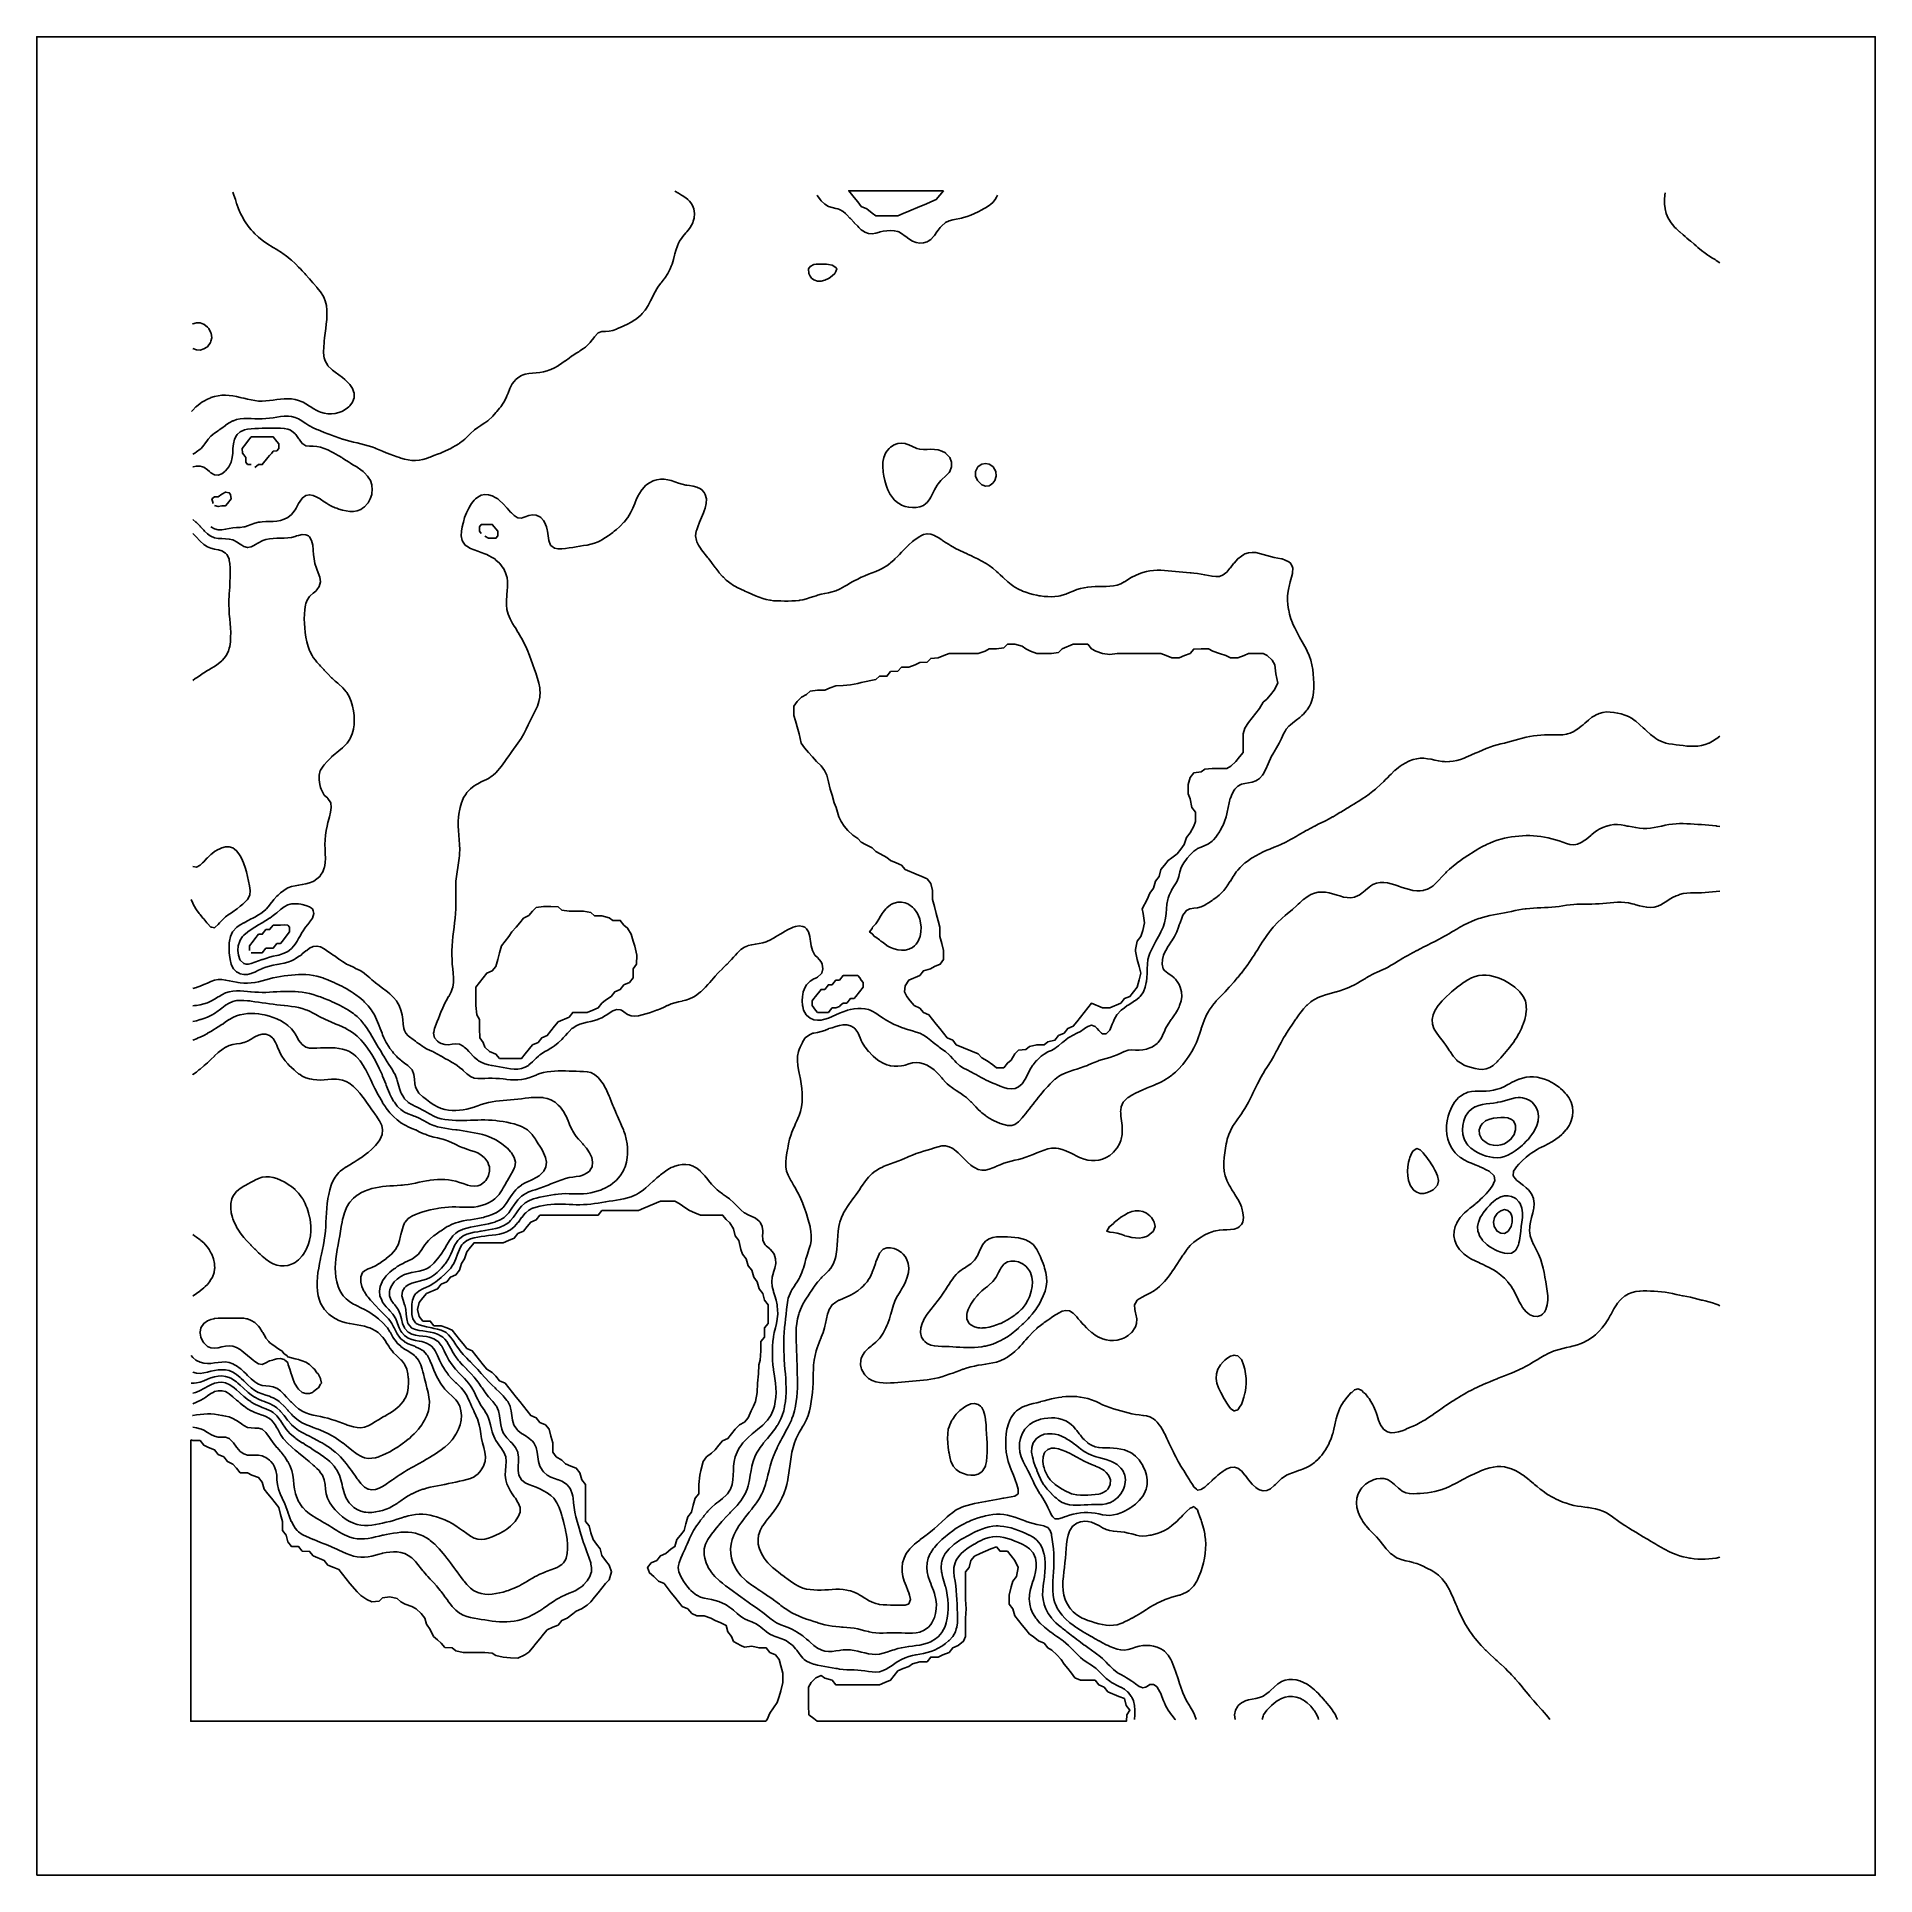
# Model space of a CAD drawing. Header units: metres. Extents: x 0 to 110, y 0 to 110.
import ezdxf

# ---------------------------------------------------------------- set-up
doc = ezdxf.new("R2010")
doc.units = ezdxf.units.M
for name, color, linetype in [('islands', 7, 'Continuous'), ('laser', 7, 'Continuous'), ('outline', 7, 'Continuous')]:
    doc.layers.add(name, color=color, linetype=linetype)

msp = doc.modelspace()

# ---------------------------------------------------------------- linework, layer by layer
at = {"layer": 'islands'}
for points in [[(54.49, 101.25), (48.8, 101.25), (49.12, 100.84), (49.34, 100.57), (49.56, 100.29), (49.89, 100.15), (50.22, 99.9), (50.44, 99.74), (51.76, 99.74), (52.08, 99.88), (52.41, 100.01), (53.07, 100.29), (53.44, 100.43), (53.73, 100.57), (54.06, 100.71), (54.28, 100.98)], [(57.68, 48.53), (58.12, 48.53), (58.34, 48.81), (58.56, 48.99), (58.78, 49.36), (59, 49.59), (59.44, 49.64), (59.66, 49.81), (60.1, 49.92), (60.54, 49.92), (60.76, 50.09), (61.2, 50.19), (61.42, 50.47), (61.75, 50.61), (61.97, 50.89), (62.3, 51.03), (62.51, 51.3), (62.95, 51.86), (63.17, 52.13), (63.39, 52.41), (64.05, 52.13), (64.49, 52.13), (65.15, 52.41), (65.37, 52.69), (65.7, 52.82), (66.14, 53.38), (66.25, 53.81), (66.36, 54.21), (66.25, 54.62), (66.14, 55.04), (66.03, 55.55), (66.03, 55.64), (66.14, 56.15), (66.36, 56.42), (66.47, 56.78), (66.58, 57.25), (66.49, 57.81), (66.43, 58.08), (66.73, 58.64), (66.91, 59.02), (67.13, 59.33), (67.25, 59.74), (67.46, 60.02), (67.56, 60.44), (67.78, 60.71), (68, 60.99), (68.22, 61.16), (68.55, 61.4), (68.77, 61.68), (68.97, 61.96), (69.1, 62.37), (69.32, 62.66), (69.54, 63.06), (69.65, 63.34), (69.65, 63.89), (69.43, 64.17), (69.32, 64.69), (69.21, 65), (69.21, 65.56), (69.32, 65.97), (69.54, 66.25), (69.98, 66.32), (70.2, 66.47), (70.64, 66.52), (71.52, 66.52), (71.76, 66.66), (72.07, 66.94), (72.29, 67.22), (72.51, 67.49), (72.51, 68.6), (72.62, 68.95), (72.83, 69.29), (73.27, 69.85), (73.49, 70.12), (73.71, 70.5), (73.93, 70.69), (74.15, 70.95), (74.37, 71.23), (74.59, 71.64), (74.48, 72.2), (74.42, 72.75), (74.26, 73.03), (73.95, 73.31), (73.71, 73.44), (72.83, 73.44), (72.58, 73.31), (72.18, 73.17), (71.74, 73.17), (71.46, 73.31), (71.08, 73.44), (70.69, 73.58), (70.42, 73.72), (69.98, 73.72), (69.54, 73.7), (69.32, 73.44), (68.99, 73.31), (68.66, 73.17), (68.22, 73.17), (67.89, 73.31), (67.56, 73.44), (64.93, 73.44), (64.49, 73.38), (64.05, 73.44), (63.66, 73.58), (63.39, 73.72), (63.17, 73.99), (62.73, 74), (62.3, 74), (61.64, 73.72), (61.42, 73.5), (60.98, 73.44), (60.1, 73.44), (59.73, 73.58), (59.44, 73.72), (59.22, 73.87), (58.78, 74), (58.34, 73.99), (58.12, 73.78), (57.68, 73.72), (57.24, 73.72), (57, 73.58), (56.59, 73.44), (54.83, 73.44), (54.52, 73.31), (54.17, 73.17), (53.73, 73.14), (53.51, 72.91), (53.07, 72.89), (52.79, 72.75), (52.41, 72.61), (51.97, 72.61), (51.76, 72.37), (51.32, 72.34), (51.1, 72.06), (50.66, 72.06), (50.44, 71.87), (49.56, 71.69), (49.34, 71.62), (48.9, 71.54), (48.46, 71.51), (48.02, 71.49), (47.69, 71.37), (47.36, 71.23), (46.92, 71.23), (46.49, 71.16), (46.27, 70.97), (45.96, 70.81), (45.71, 70.54), (45.5, 70.26), (45.5, 69.71), (45.61, 69.38), (45.74, 68.88), (45.83, 68.6), (45.94, 68.05), (46.15, 67.77), (46.38, 67.49), (46.62, 67.22), (46.87, 66.94), (47.14, 66.67), (47.35, 66.39), (47.48, 66.11), (47.58, 65.72), (47.69, 65.28), (47.8, 64.91), (47.93, 64.45), (48.04, 64.17), (48.21, 63.62), (48.35, 63.34), (48.53, 63.06), (48.75, 62.79), (49.05, 62.51), (49.34, 62.31), (49.56, 62.1), (49.82, 61.96), (50.22, 61.76), (50.44, 61.54), (50.7, 61.4), (51.1, 61.17), (51.32, 60.99), (51.65, 60.85), (51.97, 60.71), (52.19, 60.44), (52.85, 60.16), (53.19, 60.02), (53.51, 59.88), (53.73, 59.61), (53.84, 59.19), (53.84, 58.64), (53.95, 58.22), (54.06, 57.81), (54.17, 57.37), (54.28, 56.98), (54.28, 56.42), (54.39, 56.01), (54.5, 55.59), (54.5, 55.04), (54.3, 54.76), (53.95, 54.62), (53.71, 54.48), (53.29, 54.35), (53.07, 54.07), (52.41, 53.79), (52.19, 53.45), (52.15, 53.1), (52.3, 52.82), (52.49, 52.55), (52.74, 52.27), (53.07, 52.11), (53.29, 51.86), (53.62, 51.72), (54.06, 51.16), (54.28, 50.89), (54.72, 50.33), (55.05, 50.19), (55.27, 49.92), (56.59, 49.36), (56.81, 49.13), (57.12, 48.95), (57.46, 48.71)], [(27.82, 49.09), (29.14, 49.09), (29.36, 49.36), (29.8, 49.92), (30.13, 50.06), (30.35, 50.33), (30.68, 50.47), (31.12, 51.03), (31.33, 51.3), (31.99, 51.58), (32.21, 51.86), (33.09, 51.86), (33.42, 51.99), (33.75, 52.13), (33.97, 52.41), (34.19, 52.59), (34.52, 52.82), (34.74, 53.1), (35.07, 53.24), (35.29, 53.52), (35.62, 53.65), (35.84, 53.93), (35.84, 54.48), (36.04, 54.76), (36.06, 55.31), (35.95, 55.85), (35.84, 56.15), (35.73, 56.57), (35.51, 56.93), (35.29, 57.11), (35.07, 57.39), (34.63, 57.39), (34.41, 57.54), (33.97, 57.67), (33.53, 57.67), (33.31, 57.86), (32.87, 57.94), (31.99, 57.94), (31.55, 58.01), (31.33, 58.2), (30.9, 58.22), (30.46, 58.22), (30.02, 58.16), (29.8, 57.94), (29.58, 57.69), (29.26, 57.53), (29.03, 57.25), (28.81, 56.98), (28.55, 56.7), (28.37, 56.42), (28.15, 56.15), (27.93, 55.87), (27.82, 55.45), (27.71, 55.04), (27.6, 54.62), (27.38, 54.35), (27.05, 54.21), (26.61, 53.65), (26.39, 53.38), (26.39, 52.27), (26.45, 51.72), (26.61, 51.44), (26.61, 50.89), (26.63, 50.33), (26.83, 50.06), (26.94, 49.77), (27.22, 49.5), (27.6, 49.35)], [(46.92, 51.86), (47.58, 51.86), (47.69, 51.99), (47.8, 52.13), (48.02, 52.13), (48.24, 52.21), (48.29, 52.27), (48.46, 52.41), (48.68, 52.41), (48.9, 52.69), (49.12, 52.69), (49.23, 52.82), (49.67, 53.38), (49.67, 53.65), (49.56, 53.8), (49.46, 53.93), (49.34, 54.07), (48.46, 54.07), (48.24, 53.79), (48.02, 53.79), (47.91, 53.65), (47.8, 53.52), (47.58, 53.52), (47.36, 53.24), (47.14, 53.24), (46.81, 52.82), (46.71, 52.69), (46.6, 52.55), (46.6, 52.27), (46.71, 52.13), (46.81, 51.99)], [(9.25, 26.16), (9.25, 9.25), (43.82, 9.25), (43.91, 9.37), (44.07, 9.74), (44.51, 10.38), (44.62, 10.75), (44.73, 11.08), (44.84, 11.59), (44.84, 12.14), (44.73, 12.59), (44.62, 12.97), (44.4, 13.25), (44.07, 13.38), (43.85, 13.66), (43.41, 13.66), (42.97, 13.76), (42.53, 13.7), (42.31, 13.81), (41.87, 14.05), (41.76, 14.35), (41.54, 14.63), (41.44, 15.01), (41.12, 15.18), (40.78, 15.32), (40.52, 15.46), (40.12, 15.6), (39.68, 15.6), (39.38, 15.74), (39.13, 16.01), (38.8, 16.15), (38.36, 16.71), (38.14, 16.98), (37.7, 17.54), (37.37, 17.67), (37.09, 17.95), (36.82, 18.17), (36.71, 18.5), (36.93, 18.78), (37.26, 18.92), (37.48, 19.2), (37.81, 19.33), (38.13, 19.61), (38.36, 19.75), (38.47, 20.17), (38.69, 20.44), (38.91, 20.72), (39.02, 21.13), (39.13, 21.55), (39.35, 21.83), (39.46, 22.24), (39.57, 22.66), (39.79, 22.93), (39.79, 23.49), (39.85, 24.04), (39.92, 24.32), (40.06, 24.87), (40.26, 25.15), (40.56, 25.36), (40.78, 25.56), (41, 25.84), (41.22, 26.11), (41.54, 26.25), (41.98, 26.81), (42.23, 27.08), (42.53, 27.23), (42.75, 27.5), (42.94, 27.91), (43.08, 28.19), (43.19, 28.48), (43.3, 29.02), (43.32, 29.58), (43.37, 30.13), (43.39, 30.68), (43.47, 30.96), (43.52, 31.51), (43.52, 32.07), (43.74, 32.34), (43.74, 32.9), (43.96, 33.17), (43.96, 34.28), (43.74, 34.56), (43.63, 34.97), (43.41, 35.25), (43.3, 35.66), (43.09, 35.94), (42.97, 36.36), (42.75, 36.63), (42.64, 37.05), (42.42, 37.32), (42.31, 37.61), (42.2, 38.16), (41.98, 38.43), (41.87, 38.85), (41.65, 39.22), (41.44, 39.42), (41.22, 39.68), (39.9, 39.68), (39.55, 39.82), (39.24, 39.95), (39.01, 40.09), (38.61, 40.37), (38.36, 40.51), (37.48, 40.51), (36.49, 40.09), (36.17, 39.95), (33.97, 39.95), (33.75, 39.68), (30.24, 39.68), (30.02, 39.4), (29.69, 39.26), (29.47, 38.99), (29.25, 38.71), (28.92, 38.57), (28.7, 38.29), (28.36, 38.16), (28.04, 38.02), (26.28, 38.02), (26.06, 37.74), (25.85, 37.46), (25.7, 37.05), (25.52, 36.77), (25.41, 36.36), (25.19, 36.08), (24.86, 35.94), (24.64, 35.66), (24.31, 35.53), (24.09, 35.25), (23.43, 34.97), (23.21, 34.7), (22.99, 34.42), (22.88, 34), (22.99, 33.59), (23.21, 33.31), (23.65, 33.31), (23.87, 33.03), (24.31, 33.03), (24.64, 32.9), (24.97, 32.76), (25.41, 32.2), (25.63, 31.93), (25.85, 31.65), (26.17, 31.51), (26.39, 31.24), (26.83, 30.68), (27.05, 30.41), (27.38, 30.22), (27.6, 29.99), (27.82, 29.71), (28.15, 29.58), (28.81, 28.74), (29.03, 28.47), (29.47, 27.91), (29.69, 27.64), (30.02, 27.5), (30.24, 27.22), (30.57, 27.08), (30.79, 26.81), (30.9, 26.39), (31.01, 25.98), (31.01, 25.42), (31.22, 25.15), (31.55, 24.94), (31.77, 24.73), (32.1, 24.59), (32.43, 24.46), (32.65, 24.18), (32.76, 23.76), (32.98, 23.49), (32.98, 21.27), (33.2, 21), (33.31, 20.58), (33.45, 20.17), (33.64, 19.89), (33.86, 19.61), (33.97, 19.22), (34.19, 18.92), (34.41, 18.64), (34.55, 18.23), (34.41, 17.76), (34.19, 17.54), (33.75, 16.98), (33.53, 16.71), (33.31, 16.43), (33.09, 16.23), (32.75, 16.01), (32.43, 15.88), (32.21, 15.71), (31.88, 15.46), (31.55, 15.32), (31.33, 15.04), (31.01, 14.91), (30.68, 14.75), (30.46, 14.49), (30.24, 14.21), (30.02, 13.94), (29.8, 13.66), (29.58, 13.41), (29.34, 13.25), (28.92, 13.05), (28.48, 13.06), (28.04, 13.11), (27.6, 13.2), (27.38, 13.35), (26.94, 13.38), (25.63, 13.38), (25.19, 13.48), (24.97, 13.66), (24.53, 13.68), (24.31, 13.94), (24.09, 14.14), (23.84, 14.35), (23.65, 14.76), (23.43, 15.1), (23.32, 15.46), (23.1, 15.74), (22.81, 16.01), (22.55, 16.15), (22.15, 16.29), (21.89, 16.43), (21.67, 16.63), (21.23, 16.73), (20.79, 16.68), (20.58, 16.48), (20.14, 16.43), (19.84, 16.57), (19.48, 16.82), (19.26, 17.04), (18.82, 17.54), (18.6, 17.81), (18.16, 18.37), (17.85, 18.5), (17.5, 18.64), (17.28, 18.92), (16.62, 19.2), (16.4, 19.46), (15.96, 19.47), (15.74, 19.75), (15.31, 19.76), (15.09, 20.03), (14.98, 20.44), (14.76, 20.72), (14.76, 21.27), (14.65, 21.69), (14.54, 22.1), (14.1, 22.66), (13.88, 22.93), (13.66, 23.21), (13.55, 23.62), (13.33, 23.9), (12.92, 24.04), (12.67, 24.18), (12.23, 24.18), (12.01, 24.46), (11.79, 24.71), (11.46, 24.87), (11.24, 25.15), (10.91, 25.29), (10.69, 25.56), (10.33, 25.7), (10.04, 25.84), (9.82, 26.12), (9.38, 26.12)], [(46.71, 9.42), (46.91, 9.25), (65.49, 9.25), (65.51, 9.65), (65.7, 9.92), (65.48, 10.2), (65.37, 10.62), (65.04, 10.75), (64.38, 11.03), (64.15, 11.31), (63.83, 11.45), (63.61, 11.72), (62.73, 11.72), (62.4, 11.86), (62.19, 12.14), (61.97, 12.42), (61.75, 12.69), (61.58, 12.97), (61.31, 13.25), (61.01, 13.52), (60.76, 13.66), (60.54, 13.94), (60.21, 14.08), (59.88, 14.34), (59.66, 14.49), (59.44, 14.77), (59.22, 15.03), (59, 15.32), (58.78, 15.6), (58.67, 16.01), (58.45, 16.29), (58.45, 16.84), (58.56, 17.33), (58.67, 17.67), (58.89, 17.95), (58.99, 18.5), (58.78, 18.92), (58.56, 19.2), (58.34, 19.47), (57.9, 19.47), (57.68, 19.73), (57.35, 19.61), (57.03, 19.47), (56.7, 19.33), (56.37, 19.17), (56.15, 18.92), (56.04, 18.5), (55.82, 18.23), (55.82, 17.12), (55.83, 16.57), (55.87, 16.01), (55.83, 15.46), (55.82, 14.91), (55.82, 14.35), (55.71, 14.06), (55.38, 13.8), (55.05, 13.66), (54.83, 13.38), (54.46, 13.25), (54.17, 13.11), (53.73, 13.11), (53.51, 12.83), (53.07, 12.83), (52.63, 12.7), (52.41, 12.55), (52.08, 12.42), (51.76, 12.28), (51.32, 11.72), (50.98, 11.59), (50.66, 11.45), (48.02, 11.45), (47.8, 11.72), (47.36, 11.85), (47.14, 12), (46.82, 11.86), (46.55, 11.59), (46.38, 11.31), (46.38, 10.2), (46.41, 9.65)]]:
    msp.add_lwpolyline(points, close=True, dxfattribs=at)
at = {"layer": 'laser'}
for points in [[(11.79, 101.16), (11.85, 100.98), (11.94, 100.71), (12.01, 100.47), (12.03, 100.43), (12.13, 100.15), (12.23, 99.92), (12.25, 99.88), (12.4, 99.6), (12.45, 99.5), (12.57, 99.32), (12.67, 99.17), (12.77, 99.04), (12.89, 98.89), (13, 98.77), (13.11, 98.65), (13.28, 98.49), (13.33, 98.45), (13.55, 98.27), (13.62, 98.21), (13.77, 98.11), (13.99, 97.97), (14.04, 97.94), (14.21, 97.84), (14.43, 97.71), (14.5, 97.66), (14.65, 97.57), (14.87, 97.42), (14.92, 97.38), (15.09, 97.25), (15.26, 97.11), (15.31, 97.07), (15.53, 96.87), (15.57, 96.83), (15.74, 96.66), (15.85, 96.55), (15.96, 96.43), (16.12, 96.28), (16.18, 96.2), (16.36, 96), (16.4, 95.95), (16.6, 95.72), (16.62, 95.69), (16.83, 95.45), (16.84, 95.43), (17.05, 95.17), (17.06, 95.16), (17.23, 94.89), (17.28, 94.78), (17.34, 94.62), (17.41, 94.34), (17.44, 94.06), (17.44, 93.79), (17.43, 93.51), (17.4, 93.23), (17.37, 92.96), (17.34, 92.68), (17.3, 92.4), (17.28, 92.21), (17.27, 92.13), (17.25, 91.85), (17.24, 91.57), (17.26, 91.3), (17.28, 91.2), (17.33, 91.02), (17.49, 90.74), (17.5, 90.73), (17.72, 90.52), (17.78, 90.46), (17.94, 90.35), (18.15, 90.19), (18.16, 90.18), (18.38, 90.02), (18.51, 89.91), (18.6, 89.83), (18.78, 89.63), (18.82, 89.59), (18.97, 89.36), (19.04, 89.18), (19.07, 89.08), (19.08, 88.8), (19.04, 88.7), (18.98, 88.53), (18.82, 88.32), (18.76, 88.25), (18.6, 88.13), (18.38, 88), (18.34, 87.97), (18.16, 87.91), (17.94, 87.86), (17.72, 87.84), (17.5, 87.84), (17.28, 87.87), (17.06, 87.93), (16.96, 87.97), (16.84, 88.03), (16.62, 88.16), (16.48, 88.25), (16.4, 88.3), (16.18, 88.44), (16.01, 88.53), (15.96, 88.55), (15.74, 88.64), (15.53, 88.7), (15.31, 88.73), (15.09, 88.74), (14.87, 88.74), (14.65, 88.72), (14.43, 88.7), (14.21, 88.66), (13.99, 88.63), (13.77, 88.61), (13.55, 88.6), (13.33, 88.6), (13.11, 88.63), (12.89, 88.67), (12.67, 88.72), (12.45, 88.77), (12.3, 88.8), (12.23, 88.82), (12.01, 88.87), (11.79, 88.91), (11.57, 88.93), (11.35, 88.95), (11.13, 88.95), (10.91, 88.92), (10.69, 88.88), (10.47, 88.81), (10.46, 88.8), (10.26, 88.72), (10.04, 88.6), (9.92, 88.53), (9.82, 88.46), (9.6, 88.28), (9.56, 88.25), (9.38, 88.06), (9.31, 87.97)], [(38.36, 101.22), (38.58, 101.09), (38.76, 100.98), (38.8, 100.96), (39.02, 100.81), (39.14, 100.71), (39.24, 100.61), (39.38, 100.43), (39.46, 100.26), (39.5, 100.15), (39.53, 99.88), (39.51, 99.6), (39.46, 99.41), (39.43, 99.32), (39.28, 99.04), (39.24, 98.98), (39.07, 98.77), (39.02, 98.71), (38.84, 98.49), (38.8, 98.44), (38.64, 98.21), (38.58, 98.09), (38.51, 97.94), (38.41, 97.66), (38.36, 97.46), (38.34, 97.38), (38.27, 97.11), (38.19, 96.83), (38.14, 96.71), (38.08, 96.55), (37.93, 96.28), (37.92, 96.27), (37.74, 96), (37.7, 95.95), (37.52, 95.72), (37.48, 95.67), (37.33, 95.45), (37.26, 95.35), (37.16, 95.17), (37.04, 94.94), (37.02, 94.89), (36.89, 94.62), (36.82, 94.5), (36.74, 94.34), (36.6, 94.13), (36.56, 94.06), (36.38, 93.86), (36.32, 93.79), (36.17, 93.65), (35.99, 93.51), (35.95, 93.48), (35.73, 93.35), (35.51, 93.23), (35.51, 93.23), (35.29, 93.12), (35.07, 93.02), (34.91, 92.96), (34.85, 92.93), (34.63, 92.85), (34.41, 92.81), (34.19, 92.79), (33.97, 92.79), (33.75, 92.7), (33.73, 92.68), (33.53, 92.47), (33.49, 92.4), (33.31, 92.18), (33.27, 92.13), (33.09, 91.95), (32.99, 91.85), (32.87, 91.77), (32.65, 91.62), (32.58, 91.57), (32.43, 91.48), (32.21, 91.35), (32.14, 91.3), (31.99, 91.19), (31.77, 91.03), (31.75, 91.02), (31.55, 90.88), (31.35, 90.74), (31.33, 90.73), (31.12, 90.61), (30.9, 90.51), (30.77, 90.46), (30.68, 90.43), (30.46, 90.37), (30.24, 90.33), (30.02, 90.3), (29.8, 90.29), (29.58, 90.27), (29.36, 90.23), (29.23, 90.19), (29.14, 90.15), (28.92, 90.01), (28.8, 89.91), (28.7, 89.79), (28.58, 89.63), (28.48, 89.43), (28.44, 89.36), (28.33, 89.08), (28.26, 88.91), (28.22, 88.8), (28.08, 88.53), (28.04, 88.47), (27.89, 88.25), (27.82, 88.17), (27.66, 87.97), (27.6, 87.91), (27.42, 87.7), (27.38, 87.66), (27.16, 87.46), (27.12, 87.42), (26.94, 87.3), (26.72, 87.16), (26.7, 87.14), (26.5, 87.01), (26.31, 86.87), (26.28, 86.85), (26.06, 86.65), (26.01, 86.59), (25.85, 86.43), (25.72, 86.31), (25.63, 86.24), (25.41, 86.07), (25.36, 86.04), (25.19, 85.94), (24.97, 85.81), (24.88, 85.76), (24.75, 85.7), (24.53, 85.59), (24.31, 85.49), (24.29, 85.48), (24.09, 85.41), (23.87, 85.33), (23.65, 85.24), (23.56, 85.21), (23.43, 85.16), (23.21, 85.1), (22.99, 85.05), (22.77, 85.04), (22.55, 85.04), (22.33, 85.07), (22.11, 85.12), (21.89, 85.18), (21.81, 85.21), (21.67, 85.25), (21.45, 85.33), (21.23, 85.42), (21.06, 85.48), (21.01, 85.5), (20.79, 85.59), (20.58, 85.68), (20.38, 85.76), (20.36, 85.77), (20.14, 85.85), (19.92, 85.92), (19.7, 85.98), (19.48, 86.03), (19.47, 86.04), (19.26, 86.09), (19.04, 86.14), (18.82, 86.19), (18.6, 86.25), (18.4, 86.31), (18.38, 86.32), (18.16, 86.39), (17.94, 86.47), (17.72, 86.55), (17.61, 86.59), (17.5, 86.63), (17.28, 86.72), (17.06, 86.81), (16.91, 86.87), (16.84, 86.9), (16.62, 86.99), (16.4, 87.11), (16.36, 87.14), (16.18, 87.25), (15.96, 87.4), (15.93, 87.42), (15.74, 87.53), (15.53, 87.62), (15.31, 87.68), (15.14, 87.7), (15.09, 87.7), (14.88, 87.7), (14.87, 87.7), (14.65, 87.67), (14.43, 87.64), (14.21, 87.6), (13.99, 87.57), (13.77, 87.55), (13.55, 87.53), (13.33, 87.53), (13.11, 87.54), (12.89, 87.55), (12.67, 87.56), (12.45, 87.56), (12.23, 87.54), (12.01, 87.49), (11.82, 87.42), (11.79, 87.41), (11.57, 87.3), (11.35, 87.15), (11.34, 87.14), (11.13, 86.98), (10.97, 86.87), (10.91, 86.82), (10.69, 86.67), (10.58, 86.59), (10.47, 86.5), (10.3, 86.31), (10.26, 86.26), (10.11, 86.04), (10.04, 85.95), (9.88, 85.76), (9.82, 85.72), (9.6, 85.56), (9.51, 85.48), (9.38, 85.42)], [(46.89, 100.98), (46.92, 100.93), (47.08, 100.71), (47.14, 100.63), (47.36, 100.43), (47.37, 100.43), (47.58, 100.3), (47.8, 100.23), (48.02, 100.18), (48.14, 100.15), (48.24, 100.12), (48.46, 100), (48.6, 99.88), (48.68, 99.8), (48.87, 99.6), (48.9, 99.57), (49.12, 99.33), (49.13, 99.32), (49.34, 99.11), (49.4, 99.04), (49.56, 98.9), (49.75, 98.77), (49.78, 98.75), (50, 98.67), (50.22, 98.66), (50.44, 98.7), (50.66, 98.76), (50.69, 98.77), (50.88, 98.81), (51.1, 98.84), (51.32, 98.85), (51.54, 98.84), (51.76, 98.79), (51.81, 98.77), (51.97, 98.68), (52.19, 98.52), (52.23, 98.49), (52.41, 98.35), (52.63, 98.22), (52.64, 98.21), (52.85, 98.14), (53.07, 98.1), (53.29, 98.11), (53.51, 98.18), (53.58, 98.21), (53.73, 98.32), (53.9, 98.49), (53.95, 98.56), (54.1, 98.77), (54.17, 98.87), (54.3, 99.04), (54.39, 99.14), (54.6, 99.32), (54.61, 99.33), (54.83, 99.44), (55.05, 99.5), (55.27, 99.54), (55.49, 99.58), (55.58, 99.6), (55.71, 99.63), (55.93, 99.69), (56.15, 99.78), (56.36, 99.88), (56.37, 99.88), (56.59, 99.98), (56.81, 100.09), (56.91, 100.15), (57.03, 100.21), (57.24, 100.35), (57.35, 100.43), (57.46, 100.54), (57.61, 100.71), (57.68, 100.85), (57.75, 100.98)], [(97.87, 101.12), (97.85, 100.98), (97.83, 100.71), (97.84, 100.43), (97.87, 100.17), (97.87, 100.15), (97.94, 99.88), (98.05, 99.6), (98.09, 99.54), (98.23, 99.32), (98.31, 99.22), (98.46, 99.04), (98.53, 98.98), (98.74, 98.77), (98.75, 98.77), (98.96, 98.59), (99.08, 98.49), (99.18, 98.4), (99.4, 98.22), (99.41, 98.21), (99.62, 98.03), (99.74, 97.94), (99.84, 97.84), (100.06, 97.66), (100.06, 97.66), (100.28, 97.49), (100.44, 97.38), (100.5, 97.34), (100.72, 97.2), (100.87, 97.11), (100.94, 97.06), (101.16, 96.92)], [(46.71, 95.89), (46.56, 96), (46.49, 96.11), (46.4, 96.28), (46.38, 96.55), (46.49, 96.69), (46.71, 96.81), (46.84, 96.83), (46.92, 96.84), (47.14, 96.84), (47.36, 96.83), (47.46, 96.83), (47.58, 96.82), (47.8, 96.77), (48.02, 96.64), (48.08, 96.55), (48.02, 96.4), (47.96, 96.28), (47.8, 96.14), (47.62, 96), (47.58, 95.97), (47.36, 95.87), (47.14, 95.81), (46.92, 95.81), (46.71, 95.89)], [(9.37, 93.23), (9.38, 93.24), (9.6, 93.31), (9.82, 93.3), (10.03, 93.23), (10.04, 93.23), (10.26, 93.05), (10.34, 92.96), (10.47, 92.7), (10.49, 92.68), (10.52, 92.4), (10.47, 92.2), (10.45, 92.13), (10.26, 91.87), (10.23, 91.85), (10.04, 91.74), (9.82, 91.67), (9.6, 91.68), (9.38, 91.76)], [(10.47, 81.05), (10.69, 80.92), (10.91, 80.86), (11.13, 80.87), (11.35, 80.9), (11.57, 80.94), (11.79, 80.98), (12.01, 81), (12.23, 81.01), (12.45, 81.04), (12.5, 81.05), (12.67, 81.1), (12.89, 81.18), (13.11, 81.26), (13.33, 81.32), (13.43, 81.33), (13.55, 81.35), (13.77, 81.36), (13.99, 81.36), (14.21, 81.37), (14.43, 81.39), (14.65, 81.43), (14.87, 81.5), (15.09, 81.6), (15.09, 81.61), (15.31, 81.79), (15.4, 81.89), (15.53, 82.07), (15.59, 82.16), (15.74, 82.44), (15.74, 82.45), (15.93, 82.72), (15.96, 82.76), (16.18, 82.92), (16.4, 82.97), (16.62, 82.93), (16.84, 82.83), (17.04, 82.72), (17.06, 82.7), (17.28, 82.55), (17.46, 82.44), (17.5, 82.41), (17.72, 82.29), (17.94, 82.19), (18.04, 82.16), (18.16, 82.11), (18.38, 82.05), (18.6, 82), (18.82, 81.97), (19.04, 81.97), (19.26, 82.01), (19.48, 82.09), (19.58, 82.16), (19.7, 82.24), (19.88, 82.44), (19.92, 82.49), (20.04, 82.72), (20.13, 82.99), (20.14, 83.06), (20.16, 83.27), (20.14, 83.55), (20.14, 83.56), (20.05, 83.82), (19.92, 84.04), (19.88, 84.1), (19.7, 84.29), (19.61, 84.38), (19.48, 84.48), (19.26, 84.63), (19.23, 84.65), (19.04, 84.76), (18.82, 84.9), (18.77, 84.93), (18.6, 85.03), (18.38, 85.17), (18.33, 85.21), (18.16, 85.31), (17.94, 85.44), (17.87, 85.48), (17.72, 85.56), (17.5, 85.67), (17.28, 85.76), (17.28, 85.76), (17.06, 85.83), (16.84, 85.87), (16.62, 85.89), (16.4, 85.89), (16.18, 85.92), (16, 86.04), (15.96, 86.06), (15.78, 86.31), (15.74, 86.36), (15.58, 86.59), (15.53, 86.64), (15.31, 86.82), (15.21, 86.87), (15.09, 86.92), (14.87, 86.96), (14.65, 86.98), (14.43, 86.98), (14.21, 86.98), (13.99, 86.98), (13.77, 86.98), (13.55, 86.97), (13.33, 86.96), (13.11, 86.95), (12.89, 86.93), (12.67, 86.91), (12.49, 86.87), (12.45, 86.86), (12.23, 86.75), (12.05, 86.59), (12.01, 86.53), (11.89, 86.31), (11.82, 86.04), (11.79, 85.76), (11.79, 85.74), (11.78, 85.48), (11.75, 85.21), (11.68, 84.93), (11.57, 84.7), (11.55, 84.65), (11.35, 84.42), (11.31, 84.38), (11.13, 84.24), (10.91, 84.15), (10.69, 84.17), (10.47, 84.3), (10.39, 84.38), (10.26, 84.48), (10.04, 84.63), (9.96, 84.65), (9.82, 84.7), (9.6, 84.7), (9.39, 84.65), (9.38, 84.65)], [(13.11, 84.62), (13.33, 84.79), (13.55, 84.79), (13.88, 85.21), (13.99, 85.34), (14.12, 85.48), (14.21, 85.6), (14.43, 85.62), (14.54, 85.76), (14.54, 86.04), (14.43, 86.17), (14.21, 86.45), (12.89, 86.45), (12.67, 86.17), (12.56, 86.04), (12.34, 85.76), (12.37, 85.48), (12.45, 85.38), (12.56, 85.21), (12.57, 84.93), (12.67, 84.8), (12.89, 84.79)], [(51.97, 82.35), (52.19, 82.27), (52.41, 82.22), (52.63, 82.21), (52.85, 82.21), (53.07, 82.24), (53.29, 82.32), (53.44, 82.44), (53.51, 82.5), (53.67, 82.72), (53.73, 82.82), (53.82, 82.99), (53.95, 83.27), (53.95, 83.27), (54.11, 83.55), (54.17, 83.63), (54.33, 83.82), (54.39, 83.89), (54.61, 84.09), (54.62, 84.1), (54.83, 84.32), (54.87, 84.38), (54.98, 84.65), (54.97, 84.93), (54.87, 85.21), (54.83, 85.25), (54.62, 85.48), (54.61, 85.49), (54.39, 85.6), (54.17, 85.67), (53.95, 85.7), (53.73, 85.71), (53.51, 85.7), (53.29, 85.69), (53.07, 85.71), (52.9, 85.76), (52.85, 85.77), (52.63, 85.87), (52.41, 85.98), (52.24, 86.04), (52.19, 86.05), (51.97, 86.08), (51.76, 86.06), (51.69, 86.04), (51.54, 85.98), (51.32, 85.84), (51.23, 85.76), (51.1, 85.6), (51.02, 85.48), (50.91, 85.21), (50.88, 85.03), (50.86, 84.93), (50.85, 84.65), (50.87, 84.38), (50.88, 84.33), (50.91, 84.1), (50.97, 83.82), (51.05, 83.55), (51.1, 83.43), (51.16, 83.27), (51.3, 82.99), (51.32, 82.96), (51.5, 82.72), (51.54, 82.67), (51.76, 82.48), (51.83, 82.44), (51.97, 82.35)], [(57.03, 83.49), (57.24, 83.51), (57.31, 83.55), (57.46, 83.66), (57.58, 83.82), (57.67, 84.1), (57.64, 84.38), (57.49, 84.65), (57.46, 84.68), (57.24, 84.81), (57.03, 84.85), (56.81, 84.81), (56.59, 84.67), (56.57, 84.65), (56.43, 84.38), (56.43, 84.1), (56.55, 83.82), (56.59, 83.78), (56.81, 83.57), (56.86, 83.55), (57.03, 83.49)], [(10.69, 82.32), (10.91, 82.26), (11.13, 82.3), (11.35, 82.31), (11.46, 82.44), (11.68, 82.72), (11.65, 82.99), (11.57, 83.09), (11.35, 83.13), (11.13, 83), (10.91, 82.85), (10.69, 82.85), (10.53, 82.72), (10.6, 82.44)], [(58.34, 47.28), (58.56, 47.26), (58.78, 47.28), (58.8, 47.29), (59, 47.38), (59.22, 47.57), (59.22, 47.57), (59.41, 47.84), (59.44, 47.9), (59.55, 48.12), (59.66, 48.35), (59.68, 48.4), (59.85, 48.67), (59.88, 48.71), (60.07, 48.95), (60.1, 48.97), (60.32, 49.18), (60.37, 49.23), (60.54, 49.34), (60.76, 49.48), (60.8, 49.5), (60.98, 49.58), (61.2, 49.7), (61.3, 49.78), (61.42, 49.85), (61.64, 50.05), (61.65, 50.06), (61.86, 50.22), (62, 50.33), (62.08, 50.38), (62.3, 50.5), (62.51, 50.61), (62.51, 50.61), (62.73, 50.72), (62.95, 50.87), (62.98, 50.89), (63.17, 51.02), (63.39, 51.1), (63.61, 51.02), (63.73, 50.89), (63.83, 50.77), (64, 50.61), (64.05, 50.58), (64.27, 50.57), (64.32, 50.61), (64.49, 50.79), (64.54, 50.89), (64.64, 51.16), (64.71, 51.32), (64.75, 51.44), (64.91, 51.72), (64.93, 51.73), (65.15, 51.97), (65.17, 51.99), (65.37, 52.14), (65.54, 52.27), (65.59, 52.3), (65.81, 52.43), (65.97, 52.55), (66.03, 52.58), (66.25, 52.76), (66.31, 52.82), (66.47, 53.03), (66.51, 53.1), (66.62, 53.38), (66.68, 53.65), (66.69, 53.72), (66.71, 53.93), (66.73, 54.21), (66.74, 54.48), (66.76, 54.76), (66.79, 55.04), (66.86, 55.31), (66.91, 55.42), (66.98, 55.59), (67.12, 55.87), (67.13, 55.87), (67.27, 56.15), (67.35, 56.28), (67.43, 56.42), (67.56, 56.68), (67.57, 56.7), (67.7, 56.98), (67.78, 57.24), (67.79, 57.25), (67.84, 57.53), (67.88, 57.81), (67.9, 58.08), (67.93, 58.36), (67.98, 58.64), (68, 58.73), (68.06, 58.91), (68.2, 59.19), (68.22, 59.24), (68.37, 59.47), (68.44, 59.59), (68.54, 59.74), (68.64, 60.02), (68.66, 60.13), (68.7, 60.3), (68.78, 60.57), (68.88, 60.75), (68.94, 60.85), (69.1, 61.07), (69.15, 61.13), (69.32, 61.34), (69.39, 61.4), (69.54, 61.56), (69.72, 61.68), (69.76, 61.71), (69.98, 61.8), (70.2, 61.89), (70.35, 61.96), (70.42, 61.99), (70.64, 62.15), (70.72, 62.23), (70.86, 62.39), (70.95, 62.51), (71.08, 62.71), (71.13, 62.79), (71.27, 63.06), (71.3, 63.12), (71.39, 63.34), (71.48, 63.62), (71.52, 63.79), (71.54, 63.89), (71.6, 64.17), (71.66, 64.45), (71.73, 64.73), (71.74, 64.74), (71.84, 65), (71.96, 65.21), (72.01, 65.28), (72.18, 65.45), (72.36, 65.56), (72.4, 65.57), (72.62, 65.62), (72.83, 65.65), (73.05, 65.69), (73.27, 65.77), (73.37, 65.83), (73.49, 65.92), (73.67, 66.11), (73.71, 66.17), (73.84, 66.39), (73.93, 66.61), (73.96, 66.66), (74.07, 66.94), (74.15, 67.12), (74.2, 67.22), (74.36, 67.49), (74.37, 67.52), (74.52, 67.77), (74.59, 67.9), (74.68, 68.05), (74.81, 68.32), (74.81, 68.32), (74.94, 68.6), (75.03, 68.77), (75.1, 68.88), (75.25, 69.06), (75.35, 69.15), (75.47, 69.25), (75.69, 69.42), (75.7, 69.43), (75.91, 69.59), (76.04, 69.71), (76.13, 69.79), (76.3, 69.98), (76.35, 70.04), (76.49, 70.26), (76.57, 70.43), (76.62, 70.54), (76.69, 70.81), (76.73, 71.09), (76.75, 71.37), (76.75, 71.64), (76.74, 71.92), (76.72, 72.2), (76.69, 72.47), (76.64, 72.75), (76.57, 73.03), (76.57, 73.04), (76.48, 73.31), (76.36, 73.58), (76.35, 73.6), (76.21, 73.86), (76.13, 74), (76.05, 74.14), (75.91, 74.38), (75.89, 74.41), (75.75, 74.69), (75.69, 74.81), (75.61, 74.97), (75.48, 75.24), (75.47, 75.28), (75.38, 75.52), (75.3, 75.8), (75.25, 76.03), (75.24, 76.07), (75.2, 76.35), (75.18, 76.63), (75.18, 76.9), (75.21, 77.18), (75.25, 77.38), (75.27, 77.46), (75.34, 77.73), (75.42, 78.01), (75.47, 78.25), (75.48, 78.29), (75.49, 78.56), (75.47, 78.62), (75.37, 78.84), (75.25, 78.94), (75.03, 79.05), (74.85, 79.12), (74.81, 79.13), (74.59, 79.17), (74.37, 79.21), (74.15, 79.26), (73.93, 79.32), (73.71, 79.39), (73.71, 79.39), (73.49, 79.45), (73.27, 79.5), (73.05, 79.51), (72.83, 79.49), (72.62, 79.42), (72.56, 79.39), (72.4, 79.29), (72.18, 79.12), (72.18, 79.12), (71.96, 78.87), (71.93, 78.84), (71.74, 78.59), (71.71, 78.56), (71.52, 78.33), (71.47, 78.29), (71.3, 78.15), (71.08, 78.06), (70.86, 78.05), (70.64, 78.07), (70.42, 78.11), (70.2, 78.15), (69.98, 78.2), (69.76, 78.24), (69.54, 78.27), (69.39, 78.29), (69.32, 78.29), (69.1, 78.31), (68.88, 78.33), (68.66, 78.35), (68.44, 78.37), (68.22, 78.39), (68, 78.41), (67.78, 78.43), (67.56, 78.44), (67.35, 78.44), (67.13, 78.43), (66.91, 78.4), (66.69, 78.36), (66.47, 78.3), (66.42, 78.29), (66.25, 78.22), (66.03, 78.12), (65.81, 78.01), (65.8, 78.01), (65.59, 77.88), (65.37, 77.74), (65.35, 77.73), (65.15, 77.62), (64.93, 77.54), (64.71, 77.49), (64.49, 77.47), (64.27, 77.46), (64.05, 77.46), (63.83, 77.46), (63.8, 77.46), (63.61, 77.45), (63.39, 77.44), (63.17, 77.42), (62.95, 77.38), (62.73, 77.33), (62.51, 77.27), (62.3, 77.18), (62.29, 77.18), (62.08, 77.09), (61.86, 77), (61.64, 76.93), (61.52, 76.9), (61.42, 76.88), (61.2, 76.85), (60.98, 76.84), (60.76, 76.85), (60.54, 76.86), (60.32, 76.89), (60.24, 76.9), (60.1, 76.93), (59.88, 76.98), (59.66, 77.04), (59.44, 77.11), (59.24, 77.18), (59.22, 77.19), (59, 77.29), (58.78, 77.42), (58.72, 77.46), (58.56, 77.57), (58.36, 77.73), (58.34, 77.75), (58.12, 77.95), (58.06, 78.01), (57.9, 78.16), (57.78, 78.29), (57.68, 78.37), (57.46, 78.56), (57.46, 78.56), (57.24, 78.72), (57.07, 78.84), (57.03, 78.86), (56.81, 78.99), (56.59, 79.11), (56.57, 79.12), (56.37, 79.21), (56.15, 79.32), (55.98, 79.39), (55.93, 79.42), (55.71, 79.52), (55.49, 79.62), (55.4, 79.67), (55.27, 79.73), (55.05, 79.85), (54.88, 79.95), (54.83, 79.98), (54.61, 80.11), (54.43, 80.22), (54.39, 80.26), (54.17, 80.4), (53.98, 80.5), (53.95, 80.52), (53.73, 80.61), (53.51, 80.63), (53.29, 80.58), (53.14, 80.5), (53.07, 80.47), (52.85, 80.33), (52.72, 80.22), (52.63, 80.16), (52.41, 79.97), (52.4, 79.95), (52.19, 79.75), (52.12, 79.67), (51.97, 79.52), (51.85, 79.39), (51.76, 79.29), (51.58, 79.12), (51.54, 79.07), (51.32, 78.88), (51.27, 78.84), (51.1, 78.71), (50.88, 78.58), (50.85, 78.56), (50.66, 78.47), (50.44, 78.37), (50.22, 78.29), (50.22, 78.28), (50, 78.2), (49.78, 78.1), (49.57, 78.01), (49.56, 78.01), (49.34, 77.9), (49.12, 77.79), (49.01, 77.73), (48.9, 77.67), (48.68, 77.54), (48.53, 77.46), (48.46, 77.41), (48.24, 77.3), (48.02, 77.2), (47.95, 77.18), (47.8, 77.13), (47.58, 77.08), (47.36, 77.04), (47.14, 76.99), (46.92, 76.93), (46.85, 76.9), (46.71, 76.86), (46.49, 76.79), (46.27, 76.72), (46.05, 76.66), (45.86, 76.63), (45.83, 76.62), (45.61, 76.6), (45.39, 76.59), (45.17, 76.58), (44.95, 76.58), (44.73, 76.59), (44.51, 76.59), (44.29, 76.6), (44.1, 76.63), (44.07, 76.63), (43.85, 76.68), (43.63, 76.74), (43.41, 76.82), (43.19, 76.9), (43.19, 76.9), (42.97, 76.99), (42.75, 77.09), (42.55, 77.18), (42.53, 77.19), (42.31, 77.29), (42.09, 77.4), (41.99, 77.46), (41.87, 77.52), (41.65, 77.67), (41.57, 77.73), (41.44, 77.84), (41.27, 78.01), (41.22, 78.06), (41.02, 78.29), (41, 78.32), (40.81, 78.56), (40.78, 78.61), (40.6, 78.84), (40.56, 78.9), (40.39, 79.12), (40.34, 79.19), (40.18, 79.39), (40.12, 79.47), (39.96, 79.67), (39.9, 79.76), (39.77, 79.95), (39.68, 80.15), (39.65, 80.22), (39.6, 80.5), (39.64, 80.78), (39.68, 80.87), (39.73, 81.05), (39.84, 81.33), (39.9, 81.46), (39.96, 81.61), (40.07, 81.89), (40.12, 82.01), (40.17, 82.16), (40.24, 82.44), (40.25, 82.72), (40.18, 82.99), (40.12, 83.1), (39.98, 83.27), (39.9, 83.33), (39.68, 83.43), (39.46, 83.49), (39.24, 83.52), (39.07, 83.55), (39.02, 83.55), (38.8, 83.6), (38.58, 83.67), (38.36, 83.75), (38.14, 83.82), (38.14, 83.82), (37.92, 83.87), (37.7, 83.9), (37.48, 83.9), (37.26, 83.87), (37.1, 83.82), (37.04, 83.8), (36.82, 83.69), (36.61, 83.55), (36.6, 83.54), (36.38, 83.29), (36.36, 83.27), (36.19, 82.99), (36.17, 82.94), (36.05, 82.72), (35.95, 82.45), (35.94, 82.44), (35.82, 82.16), (35.73, 81.96), (35.69, 81.89), (35.52, 81.61), (35.51, 81.59), (35.3, 81.33), (35.29, 81.32), (35.07, 81.09), (35.03, 81.05), (34.85, 80.89), (34.71, 80.78), (34.63, 80.71), (34.41, 80.55), (34.35, 80.5), (34.19, 80.4), (33.97, 80.26), (33.9, 80.22), (33.75, 80.15), (33.53, 80.07), (33.31, 80), (33.09, 79.95), (33.06, 79.95), (32.87, 79.92), (32.65, 79.88), (32.43, 79.85), (32.21, 79.81), (31.99, 79.78), (31.77, 79.74), (31.55, 79.72), (31.33, 79.72), (31.12, 79.77), (30.9, 79.92), (30.88, 79.95), (30.78, 80.22), (30.74, 80.5), (30.7, 80.78), (30.68, 80.86), (30.63, 81.05), (30.52, 81.33), (30.46, 81.43), (30.29, 81.61), (30.24, 81.65), (30.02, 81.75), (29.8, 81.76), (29.58, 81.72), (29.36, 81.64), (29.24, 81.61), (29.14, 81.57), (28.92, 81.58), (28.88, 81.61), (28.7, 81.72), (28.53, 81.89), (28.48, 81.93), (28.28, 82.16), (28.26, 82.18), (28.04, 82.42), (28.02, 82.44), (27.82, 82.62), (27.71, 82.72), (27.6, 82.79), (27.38, 82.9), (27.16, 82.96), (26.94, 82.98), (26.72, 82.94), (26.5, 82.83), (26.36, 82.72), (26.28, 82.64), (26.13, 82.44), (26.06, 82.34), (25.96, 82.16), (25.85, 81.92), (25.83, 81.89), (25.71, 81.61), (25.64, 81.33), (25.63, 81.26), (25.57, 81.05), (25.52, 80.78), (25.5, 80.5), (25.56, 80.22), (25.63, 80.12), (25.75, 79.95), (25.85, 79.88), (26.06, 79.75), (26.28, 79.67), (26.29, 79.67), (26.5, 79.59), (26.72, 79.51), (26.94, 79.43), (27.06, 79.39), (27.16, 79.33), (27.38, 79.2), (27.53, 79.12), (27.6, 79.05), (27.82, 78.86), (27.84, 78.84), (28.04, 78.57), (28.05, 78.56), (28.18, 78.29), (28.26, 78.04), (28.27, 78.01), (28.3, 77.73), (28.3, 77.46), (28.28, 77.18), (28.26, 76.99), (28.25, 76.9), (28.23, 76.63), (28.23, 76.35), (28.26, 76.08), (28.26, 76.07), (28.34, 75.8), (28.46, 75.52), (28.48, 75.47), (28.6, 75.24), (28.7, 75.08), (28.77, 74.97), (28.92, 74.72), (28.94, 74.69), (29.1, 74.41), (29.14, 74.35), (29.25, 74.14), (29.36, 73.92), (29.39, 73.86), (29.51, 73.58), (29.58, 73.41), (29.62, 73.31), (29.72, 73.03), (29.8, 72.82), (29.82, 72.75), (29.92, 72.47), (30.02, 72.2), (30.02, 72.19), (30.1, 71.92), (30.17, 71.64), (30.23, 71.37), (30.24, 71.22), (30.25, 71.09), (30.24, 70.87), (30.23, 70.81), (30.18, 70.54), (30.09, 70.26), (30.02, 70.11), (29.96, 69.98), (29.82, 69.71), (29.8, 69.67), (29.68, 69.43), (29.58, 69.22), (29.54, 69.15), (29.41, 68.88), (29.36, 68.77), (29.27, 68.6), (29.14, 68.37), (29.11, 68.32), (28.92, 68.05), (28.92, 68.04), (28.72, 67.77), (28.7, 67.74), (28.52, 67.49), (28.48, 67.43), (28.33, 67.22), (28.26, 67.12), (28.13, 66.94), (28.04, 66.81), (27.93, 66.66), (27.82, 66.52), (27.71, 66.39), (27.6, 66.26), (27.43, 66.11), (27.38, 66.07), (27.16, 65.92), (26.99, 65.83), (26.94, 65.81), (26.72, 65.71), (26.5, 65.6), (26.42, 65.56), (26.28, 65.47), (26.06, 65.3), (26.04, 65.28), (25.85, 65.07), (25.8, 65), (25.63, 64.73), (25.63, 64.71), (25.52, 64.45), (25.45, 64.17), (25.41, 63.98), (25.39, 63.89), (25.35, 63.62), (25.33, 63.34), (25.33, 63.06), (25.34, 62.79), (25.36, 62.51), (25.38, 62.23), (25.41, 61.96), (25.41, 61.94), (25.42, 61.68), (25.41, 61.4), (25.41, 61.29), (25.39, 61.13), (25.35, 60.85), (25.3, 60.57), (25.26, 60.3), (25.22, 60.02), (25.19, 59.74), (25.19, 59.67), (25.18, 59.47), (25.18, 59.19), (25.18, 58.91), (25.19, 58.76), (25.19, 58.64), (25.19, 58.36), (25.19, 58.24), (25.18, 58.08), (25.17, 57.81), (25.14, 57.53), (25.11, 57.25), (25.08, 56.98), (25.04, 56.7), (25.01, 56.42), (24.99, 56.15), (24.97, 55.87), (24.97, 55.84), (24.95, 55.59), (24.95, 55.31), (24.96, 55.04), (24.97, 54.85), (24.97, 54.76), (25, 54.48), (25.03, 54.21), (25.05, 53.93), (25.05, 53.65), (25, 53.38), (24.97, 53.27), (24.91, 53.1), (24.76, 52.82), (24.75, 52.81), (24.6, 52.55), (24.53, 52.42), (24.46, 52.27), (24.34, 51.99), (24.31, 51.94), (24.23, 51.72), (24.12, 51.44), (24.09, 51.37), (24.01, 51.16), (23.91, 50.89), (23.87, 50.68), (23.85, 50.61), (23.87, 50.52), (23.91, 50.33), (24.09, 50.14), (24.19, 50.06), (24.31, 50), (24.53, 49.94), (24.75, 49.92), (24.97, 49.95), (25.19, 49.98), (25.41, 49.96), (25.63, 49.84), (25.69, 49.78), (25.85, 49.65), (25.97, 49.5), (26.06, 49.4), (26.22, 49.23), (26.28, 49.16), (26.5, 48.98), (26.55, 48.95), (26.72, 48.86), (26.94, 48.77), (27.16, 48.71), (27.34, 48.67), (27.38, 48.66), (27.6, 48.62), (27.82, 48.58), (28.04, 48.54), (28.26, 48.5), (28.48, 48.47), (28.7, 48.45), (28.92, 48.45), (29.14, 48.48), (29.36, 48.56), (29.55, 48.67), (29.58, 48.7), (29.8, 48.89), (29.86, 48.95), (30.02, 49.11), (30.15, 49.23), (30.24, 49.3), (30.46, 49.45), (30.54, 49.5), (30.68, 49.58), (30.9, 49.71), (31, 49.78), (31.12, 49.86), (31.33, 50.04), (31.36, 50.06), (31.55, 50.24), (31.64, 50.33), (31.77, 50.47), (31.89, 50.61), (31.99, 50.72), (32.16, 50.89), (32.21, 50.92), (32.43, 51.06), (32.65, 51.16), (32.65, 51.16), (32.87, 51.22), (33.09, 51.27), (33.31, 51.32), (33.53, 51.37), (33.72, 51.44), (33.75, 51.45), (33.97, 51.54), (34.19, 51.67), (34.27, 51.72), (34.41, 51.81), (34.63, 51.95), (34.74, 51.99), (34.85, 52.03), (35.07, 52.02), (35.14, 51.99), (35.29, 51.89), (35.51, 51.74), (35.56, 51.72), (35.73, 51.65), (35.95, 51.63), (36.17, 51.66), (36.38, 51.72), (36.38, 51.72), (36.6, 51.77), (36.82, 51.84), (37.04, 51.91), (37.25, 51.99), (37.26, 52), (37.48, 52.08), (37.7, 52.18), (37.89, 52.27), (37.92, 52.28), (38.14, 52.37), (38.36, 52.43), (38.58, 52.49), (38.8, 52.54), (38.81, 52.55), (39.02, 52.6), (39.24, 52.67), (39.46, 52.77), (39.54, 52.82), (39.68, 52.91), (39.9, 53.09), (39.92, 53.1), (40.12, 53.3), (40.2, 53.38), (40.34, 53.53), (40.45, 53.65), (40.56, 53.78), (40.69, 53.93), (40.78, 54.03), (40.94, 54.21), (41, 54.27), (41.21, 54.48), (41.22, 54.5), (41.44, 54.71), (41.49, 54.76), (41.65, 54.93), (41.75, 55.04), (41.87, 55.18), (41.99, 55.31), (42.09, 55.43), (42.26, 55.59), (42.31, 55.64), (42.53, 55.78), (42.73, 55.87), (42.75, 55.88), (42.97, 55.93), (43.19, 55.97), (43.41, 56), (43.63, 56.04), (43.85, 56.11), (43.93, 56.15), (44.07, 56.21), (44.29, 56.33), (44.45, 56.42), (44.51, 56.46), (44.73, 56.59), (44.92, 56.7), (44.95, 56.72), (45.17, 56.84), (45.39, 56.95), (45.46, 56.98), (45.61, 57.03), (45.83, 57.06), (46.05, 57.03), (46.16, 56.98), (46.27, 56.88), (46.39, 56.7), (46.46, 56.42), (46.49, 56.27), (46.5, 56.15), (46.55, 55.87), (46.63, 55.59), (46.71, 55.43), (46.77, 55.31), (46.92, 55.16), (47.02, 55.04), (47.14, 54.89), (47.2, 54.76), (47.25, 54.48), (47.18, 54.21), (47.14, 54.17), (46.92, 53.98), (46.86, 53.93), (46.71, 53.87), (46.49, 53.74), (46.4, 53.65), (46.27, 53.52), (46.18, 53.38), (46.07, 53.1), (46.05, 52.94), (46.02, 52.82), (46.01, 52.55), (46.03, 52.27), (46.05, 52.21), (46.09, 51.99), (46.25, 51.72), (46.27, 51.7), (46.49, 51.51), (46.66, 51.44), (46.71, 51.42), (46.92, 51.39), (47.14, 51.4), (47.29, 51.44), (47.36, 51.45), (47.58, 51.52), (47.8, 51.61), (48.02, 51.72), (48.02, 51.72), (48.24, 51.81), (48.46, 51.9), (48.68, 51.98), (48.72, 51.99), (48.9, 52.04), (49.12, 52.08), (49.34, 52.1), (49.56, 52.1), (49.78, 52.08), (50, 52.03), (50.09, 51.99), (50.22, 51.94), (50.44, 51.81), (50.58, 51.72), (50.66, 51.66), (50.88, 51.52), (51, 51.44), (51.1, 51.38), (51.32, 51.25), (51.5, 51.16), (51.54, 51.14), (51.76, 51.05), (51.97, 50.96), (52.18, 50.89), (52.19, 50.88), (52.41, 50.81), (52.63, 50.75), (52.85, 50.68), (53.07, 50.61), (53.07, 50.61), (53.29, 50.5), (53.51, 50.35), (53.53, 50.33), (53.73, 50.17), (53.87, 50.06), (53.95, 49.99), (54.17, 49.83), (54.24, 49.78), (54.39, 49.66), (54.61, 49.5), (54.61, 49.5), (54.83, 49.3), (54.91, 49.23), (55.05, 49.07), (55.17, 48.95), (55.27, 48.84), (55.46, 48.67), (55.49, 48.65), (55.71, 48.5), (55.93, 48.4), (55.93, 48.4), (56.15, 48.29), (56.37, 48.17), (56.46, 48.12), (56.59, 48.04), (56.81, 47.92), (56.96, 47.84), (57.03, 47.81), (57.24, 47.7), (57.46, 47.61), (57.58, 47.57), (57.68, 47.52), (57.9, 47.43), (58.12, 47.35), (58.33, 47.29), (58.34, 47.28)], [(9.38, 81.49), (9.57, 81.33), (9.6, 81.31), (9.82, 81.09), (9.84, 81.05), (10.04, 80.84), (10.09, 80.78), (10.26, 80.62), (10.43, 80.5), (10.47, 80.48), (10.69, 80.39), (10.91, 80.35), (11.13, 80.34), (11.35, 80.33), (11.57, 80.31), (11.79, 80.26), (11.87, 80.22), (12.01, 80.14), (12.23, 80), (12.32, 79.95), (12.45, 79.86), (12.67, 79.8), (12.89, 79.84), (13.09, 79.95), (13.11, 79.96), (13.33, 80.09), (13.55, 80.21), (13.59, 80.22), (13.77, 80.28), (13.99, 80.33), (14.21, 80.35), (14.43, 80.36), (14.65, 80.36), (14.87, 80.36), (15.09, 80.38), (15.31, 80.41), (15.53, 80.47), (15.62, 80.5), (15.74, 80.53), (15.96, 80.58), (16.18, 80.57), (16.34, 80.5), (16.4, 80.45), (16.52, 80.22), (16.59, 79.95), (16.62, 79.67), (16.62, 79.62), (16.64, 79.39), (16.67, 79.12), (16.72, 78.84), (16.82, 78.56), (16.84, 78.5), (16.92, 78.29), (17.02, 78.01), (17.06, 77.73), (16.98, 77.46), (16.84, 77.26), (16.77, 77.18), (16.62, 77.06), (16.44, 76.9), (16.4, 76.86), (16.25, 76.63), (16.18, 76.44), (16.16, 76.35), (16.11, 76.07), (16.09, 75.8), (16.08, 75.52), (16.09, 75.24), (16.11, 74.97), (16.14, 74.69), (16.18, 74.41), (16.18, 74.41), (16.24, 74.14), (16.31, 73.86), (16.4, 73.61), (16.41, 73.58), (16.56, 73.31), (16.62, 73.2), (16.75, 73.03), (16.84, 72.91), (16.99, 72.75), (17.06, 72.67), (17.25, 72.47), (17.28, 72.43), (17.5, 72.2), (17.5, 72.2), (17.72, 71.97), (17.77, 71.92), (17.94, 71.76), (18.09, 71.64), (18.16, 71.58), (18.38, 71.38), (18.4, 71.37), (18.6, 71.13), (18.63, 71.09), (18.79, 70.81), (18.82, 70.75), (18.9, 70.54), (18.98, 70.26), (19.04, 69.99), (19.04, 69.98), (19.07, 69.71), (19.08, 69.43), (19.07, 69.15), (19.04, 68.9), (19.04, 68.88), (18.96, 68.6), (18.84, 68.32), (18.82, 68.29), (18.65, 68.05), (18.6, 67.99), (18.38, 67.77), (18.38, 67.77), (18.16, 67.58), (18.04, 67.49), (17.94, 67.4), (17.72, 67.22), (17.72, 67.21), (17.5, 66.99), (17.45, 66.94), (17.28, 66.73), (17.21, 66.66), (17.06, 66.42), (17.04, 66.39), (16.97, 66.11), (16.97, 65.83), (17.02, 65.56), (17.06, 65.37), (17.1, 65.28), (17.24, 65), (17.28, 64.92), (17.49, 64.73), (17.5, 64.71), (17.67, 64.45), (17.7, 64.17), (17.66, 63.89), (17.59, 63.62), (17.52, 63.34), (17.5, 63.27), (17.45, 63.06), (17.4, 62.79), (17.36, 62.51), (17.33, 62.23), (17.32, 61.96), (17.33, 61.68), (17.34, 61.4), (17.35, 61.13), (17.34, 60.85), (17.29, 60.57), (17.28, 60.55), (17.19, 60.3), (17.06, 60.1), (17.02, 60.02), (16.84, 59.89), (16.65, 59.74), (16.62, 59.73), (16.4, 59.65), (16.18, 59.59), (15.96, 59.54), (15.74, 59.5), (15.54, 59.47), (15.53, 59.46), (15.31, 59.42), (15.09, 59.34), (14.87, 59.21), (14.85, 59.19), (14.65, 59.05), (14.5, 58.91), (14.43, 58.85), (14.24, 58.64), (14.21, 58.59), (14.03, 58.36), (13.99, 58.31), (13.8, 58.08), (13.77, 58.05), (13.55, 57.87), (13.47, 57.81), (13.33, 57.72), (13.11, 57.59), (12.99, 57.53), (12.89, 57.48), (12.67, 57.37), (12.46, 57.25), (12.45, 57.25), (12.23, 57.12), (12.02, 56.98), (12.01, 56.96), (11.79, 56.73), (11.77, 56.7), (11.64, 56.42), (11.58, 56.15), (11.57, 56.04), (11.56, 55.87), (11.56, 55.59), (11.57, 55.45), (11.58, 55.31), (11.62, 55.04), (11.68, 54.76), (11.79, 54.54), (11.82, 54.48), (12.01, 54.3), (12.17, 54.21), (12.23, 54.18), (12.45, 54.14), (12.67, 54.14), (12.89, 54.2), (12.92, 54.21), (13.11, 54.28), (13.33, 54.39), (13.52, 54.48), (13.55, 54.5), (13.77, 54.57), (13.99, 54.64), (14.21, 54.69), (14.43, 54.73), (14.56, 54.76), (14.65, 54.78), (14.87, 54.82), (15.09, 54.88), (15.31, 54.96), (15.47, 55.04), (15.53, 55.07), (15.74, 55.21), (15.9, 55.31), (15.96, 55.38), (16.18, 55.56), (16.23, 55.59), (16.4, 55.72), (16.62, 55.82), (16.84, 55.85), (17.06, 55.8), (17.28, 55.68), (17.41, 55.59), (17.5, 55.53), (17.72, 55.38), (17.81, 55.31), (17.94, 55.23), (18.16, 55.06), (18.19, 55.04), (18.38, 54.92), (18.6, 54.77), (18.61, 54.76), (18.82, 54.67), (19.04, 54.57), (19.2, 54.48), (19.26, 54.46), (19.48, 54.35), (19.68, 54.21), (19.7, 54.19), (19.92, 54.02), (20.01, 53.93), (20.14, 53.82), (20.33, 53.65), (20.36, 53.63), (20.58, 53.47), (20.7, 53.38), (20.79, 53.31), (21.01, 53.16), (21.08, 53.1), (21.23, 52.98), (21.39, 52.82), (21.45, 52.76), (21.62, 52.55), (21.67, 52.47), (21.79, 52.27), (21.89, 52), (21.89, 51.99), (21.96, 51.72), (22, 51.44), (22.03, 51.16), (22.07, 50.89), (22.11, 50.78), (22.19, 50.61), (22.33, 50.46), (22.48, 50.33), (22.55, 50.29), (22.77, 50.14), (22.85, 50.06), (22.99, 49.97), (23.21, 49.81), (23.26, 49.78), (23.43, 49.68), (23.65, 49.57), (23.8, 49.5), (23.87, 49.46), (24.09, 49.34), (24.31, 49.23), (24.32, 49.23), (24.53, 49.09), (24.75, 48.98), (24.81, 48.95), (24.97, 48.85), (25.19, 48.72), (25.26, 48.67), (25.41, 48.55), (25.6, 48.4), (25.63, 48.37), (25.85, 48.16), (25.91, 48.12), (26.06, 48), (26.28, 47.91), (26.5, 47.88), (26.72, 47.88), (26.94, 47.89), (27.16, 47.9), (27.38, 47.9), (27.6, 47.89), (27.82, 47.88), (28.04, 47.86), (28.18, 47.84), (28.26, 47.83), (28.48, 47.81), (28.7, 47.8), (28.92, 47.8), (29.14, 47.82), (29.25, 47.84), (29.36, 47.86), (29.58, 47.92), (29.8, 48), (30.02, 48.09), (30.08, 48.12), (30.24, 48.18), (30.46, 48.25), (30.68, 48.29), (30.9, 48.31), (31.12, 48.33), (31.33, 48.34), (31.55, 48.34), (31.77, 48.34), (31.99, 48.33), (32.21, 48.32), (32.43, 48.32), (32.65, 48.31), (32.87, 48.31), (33.09, 48.29), (33.31, 48.24), (33.53, 48.12), (33.53, 48.12), (33.75, 47.94), (33.83, 47.84), (33.97, 47.67), (34.04, 47.57), (34.19, 47.31), (34.2, 47.29), (34.33, 47.01), (34.41, 46.82), (34.45, 46.74), (34.55, 46.46), (34.63, 46.26), (34.66, 46.18), (34.78, 45.9), (34.85, 45.74), (34.9, 45.63), (35.03, 45.35), (35.07, 45.26), (35.15, 45.07), (35.26, 44.8), (35.29, 44.72), (35.36, 44.52), (35.43, 44.24), (35.48, 43.97), (35.51, 43.73), (35.51, 43.69), (35.51, 43.41), (35.51, 43.33), (35.49, 43.14), (35.44, 42.86), (35.36, 42.58), (35.29, 42.42), (35.24, 42.31), (35.07, 42.03), (35.07, 42.03), (34.85, 41.77), (34.83, 41.75), (34.63, 41.59), (34.49, 41.48), (34.41, 41.43), (34.19, 41.31), (33.97, 41.21), (33.95, 41.2), (33.75, 41.13), (33.53, 41.07), (33.31, 41.02), (33.09, 40.98), (32.87, 40.96), (32.65, 40.95), (32.43, 40.95), (32.21, 40.95), (31.99, 40.96), (31.77, 40.97), (31.55, 40.96), (31.33, 40.94), (31.17, 40.92), (31.12, 40.92), (30.9, 40.88), (30.68, 40.84), (30.46, 40.8), (30.24, 40.75), (30.02, 40.69), (29.86, 40.65), (29.8, 40.63), (29.58, 40.54), (29.36, 40.41), (29.31, 40.37), (29.14, 40.21), (29.04, 40.09), (28.92, 39.93), (28.84, 39.82), (28.7, 39.62), (28.64, 39.54), (28.48, 39.35), (28.39, 39.26), (28.26, 39.16), (28.04, 39.03), (27.93, 38.99), (27.82, 38.94), (27.6, 38.88), (27.38, 38.83), (27.16, 38.79), (26.94, 38.75), (26.72, 38.72), (26.67, 38.71), (26.5, 38.68), (26.28, 38.65), (26.06, 38.6), (25.85, 38.53), (25.63, 38.43), (25.63, 38.43), (25.41, 38.26), (25.31, 38.16), (25.19, 37.97), (25.13, 37.88), (25.01, 37.6), (24.97, 37.5), (24.89, 37.32), (24.75, 37.05), (24.75, 37.04), (24.57, 36.77), (24.53, 36.72), (24.33, 36.49), (24.31, 36.47), (24.09, 36.25), (24.06, 36.22), (23.87, 36.07), (23.68, 35.94), (23.65, 35.92), (23.43, 35.83), (23.21, 35.76), (22.99, 35.7), (22.84, 35.66), (22.77, 35.65), (22.55, 35.58), (22.33, 35.48), (22.19, 35.39), (22.11, 35.3), (21.98, 35.11), (21.95, 34.83), (22.02, 34.56), (22.11, 34.29), (22.12, 34.28), (22.18, 34), (22.21, 33.73), (22.24, 33.45), (22.31, 33.17), (22.33, 33.14), (22.53, 32.9), (22.55, 32.88), (22.77, 32.8), (22.99, 32.75), (23.21, 32.72), (23.43, 32.68), (23.65, 32.65), (23.77, 32.62), (23.87, 32.6), (24.09, 32.52), (24.31, 32.41), (24.41, 32.34), (24.53, 32.21), (24.64, 32.07), (24.75, 31.89), (24.8, 31.79), (24.96, 31.51), (24.97, 31.5), (25.13, 31.24), (25.19, 31.16), (25.33, 30.96), (25.41, 30.87), (25.57, 30.68), (25.63, 30.63), (25.84, 30.41), (25.85, 30.4), (26.06, 30.18), (26.11, 30.13), (26.28, 29.93), (26.35, 29.85), (26.5, 29.66), (26.57, 29.58), (26.72, 29.36), (26.77, 29.3), (26.94, 29.05), (26.96, 29.02), (27.16, 28.76), (27.18, 28.74), (27.38, 28.51), (27.42, 28.47), (27.6, 28.23), (27.63, 28.19), (27.75, 27.91), (27.82, 27.64), (27.82, 27.61), (27.85, 27.36), (27.89, 27.08), (27.95, 26.81), (28.04, 26.6), (28.08, 26.53), (28.26, 26.28), (28.29, 26.25), (28.48, 26.05), (28.56, 25.98), (28.7, 25.8), (28.78, 25.7), (28.91, 25.42), (28.92, 25.37), (28.96, 25.15), (28.96, 24.87), (28.93, 24.59), (28.93, 24.32), (28.98, 24.04), (29.14, 23.76), (29.14, 23.76), (29.36, 23.59), (29.57, 23.49), (29.58, 23.48), (29.8, 23.4), (30.02, 23.32), (30.24, 23.23), (30.27, 23.21), (30.46, 23.11), (30.68, 22.99), (30.76, 22.93), (30.9, 22.83), (31.08, 22.66), (31.12, 22.6), (31.26, 22.38), (31.33, 22.22), (31.39, 22.1), (31.49, 21.83), (31.55, 21.62), (31.58, 21.55), (31.65, 21.27), (31.72, 21), (31.77, 20.76), (31.78, 20.72), (31.83, 20.44), (31.87, 20.17), (31.89, 19.89), (31.9, 19.61), (31.88, 19.33), (31.82, 19.06), (31.77, 18.96), (31.66, 18.78), (31.55, 18.68), (31.33, 18.53), (31.28, 18.5), (31.12, 18.43), (30.9, 18.35), (30.68, 18.27), (30.57, 18.23), (30.46, 18.18), (30.24, 18.09), (30.02, 17.98), (29.96, 17.95), (29.8, 17.86), (29.58, 17.73), (29.5, 17.67), (29.36, 17.59), (29.14, 17.47), (29.01, 17.4), (28.92, 17.35), (28.7, 17.26), (28.48, 17.17), (28.36, 17.12), (28.26, 17.09), (28.04, 17.02), (27.82, 16.97), (27.6, 16.93), (27.38, 16.9), (27.16, 16.88), (26.94, 16.89), (26.72, 16.93), (26.5, 16.99), (26.28, 17.1), (26.25, 17.12), (26.06, 17.26), (25.92, 17.4), (25.85, 17.48), (25.68, 17.67), (25.63, 17.74), (25.47, 17.95), (25.41, 18.03), (25.27, 18.23), (25.19, 18.33), (25.06, 18.5), (24.97, 18.63), (24.86, 18.78), (24.75, 18.93), (24.65, 19.06), (24.53, 19.21), (24.43, 19.33), (24.31, 19.48), (24.19, 19.61), (24.09, 19.72), (23.92, 19.89), (23.87, 19.93), (23.65, 20.11), (23.58, 20.17), (23.43, 20.27), (23.21, 20.39), (23.1, 20.44), (22.99, 20.48), (22.77, 20.55), (22.55, 20.59), (22.33, 20.62), (22.11, 20.62), (21.89, 20.61), (21.67, 20.58), (21.45, 20.55), (21.23, 20.52), (21.01, 20.47), (20.85, 20.44), (20.79, 20.43), (20.58, 20.38), (20.36, 20.33), (20.14, 20.28), (19.92, 20.24), (19.7, 20.22), (19.48, 20.21), (19.26, 20.22), (19.04, 20.26), (18.82, 20.32), (18.6, 20.41), (18.53, 20.44), (18.38, 20.52), (18.16, 20.64), (18.03, 20.72), (17.94, 20.78), (17.72, 20.92), (17.6, 21), (17.5, 21.06), (17.28, 21.19), (17.14, 21.27), (17.06, 21.32), (16.84, 21.44), (16.67, 21.55), (16.62, 21.58), (16.4, 21.73), (16.27, 21.83), (16.18, 21.91), (15.99, 22.1), (15.96, 22.13), (15.8, 22.38), (15.74, 22.47), (15.66, 22.66), (15.56, 22.93), (15.53, 23.05), (15.49, 23.21), (15.46, 23.49), (15.43, 23.76), (15.4, 24.04), (15.33, 24.32), (15.31, 24.37), (15.23, 24.59), (15.09, 24.86), (15.08, 24.87), (14.9, 25.15), (14.87, 25.19), (14.68, 25.42), (14.65, 25.46), (14.44, 25.7), (14.43, 25.71), (14.21, 25.98), (14.21, 25.99), (14.02, 26.25), (13.99, 26.31), (13.83, 26.53), (13.77, 26.62), (13.55, 26.81), (13.55, 26.81), (13.33, 26.87), (13.11, 26.88), (12.89, 26.89), (12.67, 26.92), (12.45, 27.03), (12.38, 27.08), (12.23, 27.19), (12.01, 27.34), (11.97, 27.36), (11.79, 27.46), (11.57, 27.55), (11.35, 27.6), (11.15, 27.64), (11.13, 27.64), (10.91, 27.68), (10.69, 27.71), (10.47, 27.73), (10.26, 27.73), (10.04, 27.72), (9.82, 27.7), (9.6, 27.67), (9.38, 27.64), (9.37, 27.64)], [(26.94, 80.48), (27.16, 80.36), (27.6, 80.36), (27.71, 80.5), (27.71, 80.78), (27.6, 80.92), (27.49, 81.05), (27.38, 81.19), (26.72, 81.19), (26.61, 81.05), (26.61, 80.78), (26.72, 80.64)], [(9.38, 80.64), (9.53, 80.5), (9.6, 80.43), (9.78, 80.22), (9.82, 80.19), (10.04, 79.99), (10.1, 79.95), (10.26, 79.85), (10.47, 79.76), (10.69, 79.71), (10.91, 79.67), (10.93, 79.67), (11.13, 79.6), (11.35, 79.47), (11.43, 79.39), (11.56, 79.12), (11.57, 79.03), (11.6, 78.84), (11.62, 78.56), (11.62, 78.29), (11.62, 78.01), (11.61, 77.73), (11.6, 77.46), (11.58, 77.18), (11.57, 77.05), (11.56, 76.9), (11.55, 76.63), (11.55, 76.35), (11.56, 76.07), (11.57, 75.81), (11.57, 75.8), (11.6, 75.52), (11.62, 75.24), (11.64, 74.97), (11.66, 74.69), (11.65, 74.41), (11.64, 74.14), (11.6, 73.86), (11.57, 73.76), (11.52, 73.58), (11.39, 73.31), (11.35, 73.25), (11.17, 73.03), (11.13, 72.99), (10.91, 72.81), (10.83, 72.75), (10.69, 72.66), (10.47, 72.53), (10.39, 72.47), (10.26, 72.4), (10.04, 72.26), (9.94, 72.2), (9.82, 72.11), (9.6, 71.97), (9.53, 71.92), (9.38, 71.81)], [(68.44, 9.34), (68.42, 9.37), (68.22, 9.62), (68.2, 9.65), (68, 9.92), (68, 9.93), (67.85, 10.2), (67.78, 10.37), (67.73, 10.48), (67.63, 10.75), (67.56, 10.93), (67.51, 11.03), (67.35, 11.31), (67.35, 11.32), (67.13, 11.47), (66.91, 11.46), (66.69, 11.33), (66.63, 11.31), (66.47, 11.26), (66.37, 11.31), (66.25, 11.35), (66.03, 11.51), (65.93, 11.59), (65.81, 11.67), (65.59, 11.81), (65.5, 11.86), (65.37, 11.94), (65.15, 12.06), (65, 12.14), (64.93, 12.19), (64.71, 12.36), (64.65, 12.42), (64.49, 12.58), (64.38, 12.69), (64.27, 12.81), (64.11, 12.97), (64.05, 13.02), (63.83, 13.2), (63.78, 13.25), (63.61, 13.37), (63.4, 13.52), (63.39, 13.52), (63.17, 13.68), (63.01, 13.8), (62.95, 13.83), (62.73, 14), (62.63, 14.08), (62.51, 14.16), (62.3, 14.34), (62.28, 14.35), (62.08, 14.51), (61.92, 14.63), (61.86, 14.68), (61.64, 14.85), (61.57, 14.91), (61.42, 15.04), (61.25, 15.18), (61.2, 15.24), (60.99, 15.46), (60.98, 15.47), (60.78, 15.74), (60.76, 15.78), (60.64, 16.01), (60.54, 16.28), (60.54, 16.29), (60.48, 16.57), (60.45, 16.84), (60.46, 17.12), (60.49, 17.4), (60.53, 17.67), (60.54, 17.76), (60.56, 17.95), (60.59, 18.23), (60.61, 18.5), (60.61, 18.78), (60.58, 19.06), (60.54, 19.31), (60.53, 19.33), (60.45, 19.61), (60.32, 19.87), (60.31, 19.89), (60.1, 20.14), (60.07, 20.17), (59.88, 20.31), (59.66, 20.43), (59.64, 20.44), (59.44, 20.54), (59.22, 20.63), (59.01, 20.72), (59, 20.72), (58.78, 20.8), (58.56, 20.88), (58.34, 20.93), (58.12, 20.97), (57.9, 20.99), (57.78, 21), (57.68, 21), (57.67, 21), (57.46, 20.98), (57.24, 20.94), (57.03, 20.88), (56.81, 20.8), (56.61, 20.72), (56.59, 20.71), (56.37, 20.61), (56.15, 20.5), (56.04, 20.44), (55.93, 20.38), (55.71, 20.26), (55.55, 20.17), (55.49, 20.13), (55.27, 19.98), (55.14, 19.89), (55.05, 19.81), (54.83, 19.62), (54.83, 19.61), (54.61, 19.35), (54.6, 19.33), (54.45, 19.06), (54.39, 18.86), (54.37, 18.78), (54.35, 18.5), (54.38, 18.23), (54.39, 18.18), (54.44, 17.95), (54.52, 17.67), (54.6, 17.4), (54.61, 17.37), (54.67, 17.12), (54.72, 16.84), (54.75, 16.57), (54.77, 16.29), (54.77, 16.01), (54.75, 15.74), (54.72, 15.46), (54.66, 15.18), (54.61, 15.02), (54.57, 14.91), (54.42, 14.63), (54.39, 14.59), (54.19, 14.35), (54.17, 14.33), (53.95, 14.16), (53.82, 14.08), (53.73, 14.03), (53.51, 13.94), (53.29, 13.88), (53.07, 13.83), (52.85, 13.8), (52.84, 13.8), (52.63, 13.77), (52.41, 13.75), (52.19, 13.71), (51.97, 13.67), (51.76, 13.62), (51.54, 13.55), (51.44, 13.52), (51.32, 13.48), (51.1, 13.41), (50.88, 13.34), (50.66, 13.29), (50.44, 13.27), (50.22, 13.28), (50, 13.31), (49.78, 13.36), (49.56, 13.41), (49.34, 13.47), (49.12, 13.51), (49.01, 13.52), (48.9, 13.54), (48.68, 13.55), (48.46, 13.54), (48.32, 13.52), (48.24, 13.51), (48.02, 13.48), (47.8, 13.45), (47.58, 13.45), (47.36, 13.47), (47.18, 13.52), (47.14, 13.54), (46.92, 13.65), (46.71, 13.8), (46.71, 13.8), (46.49, 14), (46.4, 14.08), (46.27, 14.19), (46.08, 14.35), (46.05, 14.38), (45.83, 14.53), (45.67, 14.63), (45.61, 14.67), (45.39, 14.78), (45.17, 14.88), (45.1, 14.91), (44.95, 14.97), (44.73, 15.06), (44.51, 15.16), (44.47, 15.18), (44.29, 15.29), (44.07, 15.45), (44.06, 15.46), (43.85, 15.63), (43.72, 15.74), (43.63, 15.8), (43.41, 15.96), (43.33, 16.01), (43.19, 16.11), (42.97, 16.25), (42.91, 16.29), (42.75, 16.41), (42.54, 16.57), (42.53, 16.57), (42.31, 16.74), (42.17, 16.84), (42.09, 16.9), (41.87, 17.06), (41.79, 17.12), (41.65, 17.22), (41.44, 17.38), (41.4, 17.4), (41.22, 17.55), (41.05, 17.67), (41, 17.73), (40.78, 17.94), (40.76, 17.95), (40.56, 18.2), (40.54, 18.23), (40.36, 18.5), (40.34, 18.56), (40.23, 18.78), (40.15, 19.06), (40.12, 19.26), (40.11, 19.33), (40.12, 19.54), (40.12, 19.61), (40.2, 19.89), (40.33, 20.17), (40.34, 20.17), (40.52, 20.44), (40.56, 20.49), (40.73, 20.72), (40.78, 20.78), (40.95, 21), (41, 21.05), (41.18, 21.27), (41.22, 21.31), (41.43, 21.55), (41.44, 21.55), (41.65, 21.77), (41.7, 21.83), (41.87, 22), (41.97, 22.1), (42.09, 22.23), (42.22, 22.38), (42.31, 22.51), (42.42, 22.66), (42.53, 22.86), (42.58, 22.93), (42.69, 23.21), (42.75, 23.41), (42.78, 23.49), (42.84, 23.76), (42.88, 24.04), (42.93, 24.32), (42.97, 24.57), (42.98, 24.59), (43.05, 24.87), (43.15, 25.15), (43.19, 25.24), (43.29, 25.42), (43.41, 25.61), (43.47, 25.7), (43.63, 25.91), (43.68, 25.98), (43.85, 26.17), (43.92, 26.25), (44.07, 26.43), (44.15, 26.53), (44.29, 26.71), (44.36, 26.81), (44.51, 27.03), (44.54, 27.08), (44.69, 27.36), (44.73, 27.44), (44.81, 27.64), (44.9, 27.91), (44.95, 28.16), (44.95, 28.19), (45, 28.47), (45.02, 28.74), (45.04, 29.02), (45.04, 29.3), (45.03, 29.58), (45.02, 29.85), (45, 30.13), (44.97, 30.41), (44.95, 30.68), (44.95, 30.74), (44.93, 30.96), (44.92, 31.24), (44.91, 31.51), (44.9, 31.79), (44.9, 32.07), (44.9, 32.34), (44.92, 32.62), (44.94, 32.9), (44.95, 32.94), (44.98, 33.17), (45.01, 33.45), (45.04, 33.73), (45.07, 34), (45.1, 34.28), (45.14, 34.56), (45.17, 34.68), (45.22, 34.83), (45.34, 35.11), (45.39, 35.19), (45.52, 35.39), (45.61, 35.52), (45.71, 35.66), (45.83, 35.87), (45.86, 35.94), (45.98, 36.22), (46.05, 36.4), (46.08, 36.49), (46.16, 36.77), (46.23, 37.05), (46.27, 37.15), (46.32, 37.32), (46.41, 37.6), (46.49, 37.84), (46.5, 37.88), (46.54, 38.16), (46.55, 38.43), (46.52, 38.71), (46.49, 38.93), (46.48, 38.99), (46.41, 39.26), (46.33, 39.54), (46.27, 39.75), (46.24, 39.82), (46.14, 40.09), (46.05, 40.36), (46.04, 40.37), (45.93, 40.65), (45.83, 40.87), (45.8, 40.92), (45.65, 41.2), (45.61, 41.29), (45.49, 41.48), (45.39, 41.67), (45.33, 41.75), (45.18, 42.03), (45.17, 42.07), (45.07, 42.31), (45.02, 42.58), (45.02, 42.86), (45.04, 43.14), (45.09, 43.41), (45.14, 43.69), (45.17, 43.83), (45.19, 43.97), (45.25, 44.24), (45.34, 44.52), (45.39, 44.66), (45.44, 44.8), (45.56, 45.07), (45.61, 45.18), (45.69, 45.35), (45.81, 45.63), (45.83, 45.67), (45.91, 45.9), (45.97, 46.18), (46, 46.46), (46.01, 46.74), (46, 47.01), (45.98, 47.29), (45.94, 47.57), (45.9, 47.84), (45.85, 48.12), (45.83, 48.21), (45.79, 48.4), (45.74, 48.67), (45.72, 48.95), (45.72, 49.23), (45.78, 49.5), (45.83, 49.64), (45.88, 49.78), (46.02, 50.06), (46.05, 50.11), (46.19, 50.33), (46.27, 50.4), (46.49, 50.53), (46.64, 50.61), (46.71, 50.62), (46.92, 50.66), (47.14, 50.71), (47.36, 50.78), (47.58, 50.88), (47.6, 50.89), (47.8, 50.94), (48.02, 51.01), (48.24, 51.08), (48.46, 51.12), (48.68, 51.11), (48.9, 51.05), (49.12, 50.93), (49.17, 50.89), (49.34, 50.65), (49.36, 50.61), (49.48, 50.33), (49.56, 50.17), (49.61, 50.06), (49.78, 49.8), (49.79, 49.78), (50, 49.52), (50.01, 49.5), (50.22, 49.28), (50.27, 49.23), (50.44, 49.08), (50.62, 48.95), (50.66, 48.92), (50.88, 48.8), (51.1, 48.71), (51.25, 48.67), (51.32, 48.65), (51.54, 48.62), (51.76, 48.62), (51.97, 48.64), (52.11, 48.67), (52.19, 48.69), (52.41, 48.76), (52.63, 48.82), (52.85, 48.85), (53.07, 48.83), (53.29, 48.77), (53.51, 48.69), (53.54, 48.67), (53.73, 48.55), (53.94, 48.4), (53.95, 48.39), (54.17, 48.17), (54.21, 48.12), (54.39, 47.92), (54.45, 47.84), (54.61, 47.67), (54.72, 47.57), (54.83, 47.47), (55.05, 47.31), (55.08, 47.29), (55.27, 47.16), (55.49, 47.03), (55.52, 47.01), (55.71, 46.87), (55.89, 46.74), (55.93, 46.7), (56.15, 46.49), (56.18, 46.46), (56.37, 46.26), (56.45, 46.18), (56.59, 46.03), (56.73, 45.9), (56.81, 45.83), (57.03, 45.66), (57.07, 45.63), (57.24, 45.51), (57.46, 45.39), (57.55, 45.35), (57.68, 45.28), (57.9, 45.19), (58.12, 45.12), (58.34, 45.07), (58.34, 45.07), (58.56, 45.07), (58.6, 45.07), (58.78, 45.12), (59, 45.28), (59.06, 45.35), (59.22, 45.52), (59.3, 45.63), (59.44, 45.78), (59.53, 45.9), (59.66, 46.06), (59.75, 46.18), (59.88, 46.34), (59.97, 46.46), (60.1, 46.63), (60.18, 46.74), (60.32, 46.91), (60.4, 47.01), (60.54, 47.18), (60.64, 47.29), (60.76, 47.41), (60.91, 47.57), (60.98, 47.64), (61.2, 47.84), (61.21, 47.84), (61.42, 48.01), (61.61, 48.12), (61.64, 48.13), (61.86, 48.23), (62.08, 48.31), (62.3, 48.38), (62.35, 48.4), (62.51, 48.45), (62.73, 48.52), (62.95, 48.6), (63.15, 48.67), (63.17, 48.68), (63.39, 48.78), (63.61, 48.87), (63.81, 48.95), (63.83, 48.96), (64.05, 49.03), (64.27, 49.09), (64.49, 49.15), (64.71, 49.23), (64.71, 49.23), (64.93, 49.31), (65.15, 49.41), (65.35, 49.5), (65.37, 49.52), (65.59, 49.6), (65.81, 49.62), (66.03, 49.6), (66.25, 49.6), (66.47, 49.62), (66.69, 49.66), (66.91, 49.73), (67.02, 49.78), (67.13, 49.84), (67.35, 50), (67.4, 50.06), (67.56, 50.27), (67.6, 50.33), (67.73, 50.61), (67.78, 50.72), (67.85, 50.89), (68, 51.15), (68.01, 51.16), (68.19, 51.44), (68.22, 51.48), (68.38, 51.72), (68.44, 51.8), (68.56, 51.99), (68.66, 52.2), (68.69, 52.27), (68.78, 52.55), (68.82, 52.82), (68.8, 53.1), (68.73, 53.38), (68.66, 53.53), (68.59, 53.65), (68.44, 53.86), (68.37, 53.93), (68.22, 54.05), (68, 54.2), (67.99, 54.21), (67.78, 54.37), (67.71, 54.48), (67.64, 54.76), (67.66, 55.04), (67.73, 55.31), (67.78, 55.44), (67.86, 55.59), (68, 55.84), (68.02, 55.87), (68.21, 56.15), (68.22, 56.16), (68.39, 56.42), (68.44, 56.55), (68.52, 56.7), (68.62, 56.98), (68.66, 57.12), (68.72, 57.25), (68.82, 57.53), (68.88, 57.7), (68.96, 57.81), (69.1, 57.98), (69.31, 58.08), (69.32, 58.09), (69.54, 58.12), (69.76, 58.15), (69.98, 58.21), (70.2, 58.31), (70.29, 58.36), (70.42, 58.44), (70.64, 58.58), (70.71, 58.64), (70.86, 58.75), (71.06, 58.91), (71.08, 58.93), (71.3, 59.14), (71.34, 59.19), (71.52, 59.42), (71.55, 59.47), (71.73, 59.74), (71.74, 59.75), (71.9, 60.02), (71.96, 60.1), (72.08, 60.3), (72.18, 60.41), (72.32, 60.57), (72.4, 60.65), (72.62, 60.84), (72.63, 60.85), (72.83, 61), (73.02, 61.13), (73.05, 61.15), (73.27, 61.28), (73.49, 61.4), (73.5, 61.4), (73.71, 61.51), (73.93, 61.61), (74.11, 61.68), (74.15, 61.7), (74.37, 61.79), (74.59, 61.88), (74.77, 61.96), (74.81, 61.98), (75.03, 62.08), (75.25, 62.2), (75.32, 62.23), (75.47, 62.32), (75.69, 62.44), (75.81, 62.51), (75.91, 62.57), (76.13, 62.7), (76.29, 62.79), (76.35, 62.82), (76.57, 62.94), (76.79, 63.06), (76.81, 63.06), (77.01, 63.17), (77.23, 63.27), (77.37, 63.34), (77.45, 63.38), (77.67, 63.49), (77.88, 63.61), (77.91, 63.62), (78.1, 63.74), (78.32, 63.87), (78.38, 63.89), (78.54, 64), (78.76, 64.13), (78.84, 64.17), (78.98, 64.27), (79.2, 64.4), (79.29, 64.45), (79.42, 64.54), (79.64, 64.67), (79.72, 64.73), (79.86, 64.82), (80.08, 64.98), (80.11, 65), (80.3, 65.15), (80.46, 65.28), (80.52, 65.33), (80.74, 65.53), (80.77, 65.56), (80.96, 65.74), (81.05, 65.83), (81.18, 65.96), (81.32, 66.11), (81.4, 66.18), (81.61, 66.39), (81.62, 66.39), (81.84, 66.58), (81.95, 66.66), (82.06, 66.74), (82.28, 66.87), (82.42, 66.94), (82.5, 66.98), (82.72, 67.06), (82.94, 67.11), (83.15, 67.14), (83.37, 67.14), (83.59, 67.11), (83.81, 67.08), (84.03, 67.03), (84.25, 66.98), (84.47, 66.95), (84.61, 66.94), (84.69, 66.93), (84.91, 66.94), (84.94, 66.94), (85.13, 66.96), (85.35, 67.01), (85.57, 67.07), (85.79, 67.15), (85.95, 67.22), (86.01, 67.24), (86.23, 67.34), (86.45, 67.44), (86.58, 67.49), (86.67, 67.53), (86.89, 67.63), (87.11, 67.72), (87.23, 67.77), (87.33, 67.81), (87.55, 67.88), (87.77, 67.94), (87.99, 68), (88.2, 68.05), (88.21, 68.05), (88.42, 68.1), (88.64, 68.16), (88.86, 68.22), (89.08, 68.28), (89.22, 68.32), (89.3, 68.35), (89.52, 68.4), (89.74, 68.45), (89.96, 68.48), (90.18, 68.51), (90.4, 68.53), (90.62, 68.54), (90.84, 68.55), (91.06, 68.55), (91.28, 68.54), (91.5, 68.54), (91.72, 68.55), (91.94, 68.58), (92, 68.6), (92.16, 68.65), (92.38, 68.75), (92.59, 68.88), (92.6, 68.88), (92.82, 69.06), (92.94, 69.15), (93.04, 69.24), (93.26, 69.42), (93.26, 69.43), (93.47, 69.6), (93.66, 69.71), (93.69, 69.73), (93.91, 69.83), (94.13, 69.89), (94.35, 69.92), (94.57, 69.91), (94.79, 69.89), (95.01, 69.85), (95.23, 69.8), (95.45, 69.73), (95.51, 69.71), (95.67, 69.65), (95.89, 69.52), (96.02, 69.43), (96.11, 69.36), (96.33, 69.17), (96.35, 69.15), (96.55, 68.97), (96.65, 68.88), (96.77, 68.77), (96.95, 68.6), (96.99, 68.57), (97.21, 68.4), (97.31, 68.32), (97.43, 68.25), (97.65, 68.14), (97.87, 68.06), (97.92, 68.05), (98.09, 68.01), (98.31, 67.98), (98.53, 67.95), (98.74, 67.92), (98.96, 67.9), (99.18, 67.87), (99.4, 67.86), (99.62, 67.86), (99.84, 67.87), (100.06, 67.9), (100.28, 67.96), (100.5, 68.04), (100.52, 68.05), (100.72, 68.16), (100.94, 68.3), (100.98, 68.32), (101.16, 68.47)], [(69.69, 9.37), (69.59, 9.65), (69.54, 9.75), (69.45, 9.92), (69.32, 10.13), (69.28, 10.2), (69.11, 10.48), (69.1, 10.49), (68.98, 10.75), (68.88, 10.97), (68.86, 11.03), (68.77, 11.31), (68.67, 11.59), (68.66, 11.61), (68.58, 11.86), (68.49, 12.14), (68.44, 12.27), (68.39, 12.42), (68.29, 12.69), (68.22, 12.84), (68.16, 12.97), (68, 13.22), (67.98, 13.25), (67.78, 13.46), (67.7, 13.52), (67.56, 13.61), (67.35, 13.71), (67.13, 13.77), (66.93, 13.8), (66.91, 13.8), (66.69, 13.81), (66.51, 13.8), (66.47, 13.8), (66.25, 13.76), (66.03, 13.7), (65.81, 13.63), (65.59, 13.57), (65.37, 13.53), (65.15, 13.54), (64.93, 13.58), (64.71, 13.66), (64.49, 13.75), (64.39, 13.8), (64.27, 13.85), (64.05, 13.97), (63.85, 14.08), (63.83, 14.09), (63.61, 14.21), (63.39, 14.34), (63.37, 14.35), (63.17, 14.47), (62.95, 14.59), (62.89, 14.63), (62.73, 14.72), (62.51, 14.87), (62.46, 14.91), (62.3, 15.02), (62.09, 15.18), (62.08, 15.2), (61.86, 15.4), (61.79, 15.46), (61.64, 15.63), (61.55, 15.74), (61.42, 15.93), (61.36, 16.01), (61.23, 16.29), (61.2, 16.38), (61.14, 16.57), (61.09, 16.84), (61.07, 17.12), (61.07, 17.4), (61.08, 17.67), (61.1, 17.95), (61.12, 18.23), (61.14, 18.5), (61.14, 18.78), (61.14, 19.06), (61.13, 19.33), (61.11, 19.61), (61.08, 19.89), (61.04, 20.17), (60.99, 20.44), (60.98, 20.5), (60.9, 20.72), (60.76, 20.91), (60.54, 20.99), (60.54, 21), (60.32, 21.05), (60.1, 21.09), (59.88, 21.15), (59.66, 21.21), (59.46, 21.27), (59.44, 21.28), (59.22, 21.36), (59, 21.45), (58.78, 21.52), (58.7, 21.55), (58.56, 21.59), (58.34, 21.65), (58.12, 21.69), (57.9, 21.7), (57.68, 21.7), (57.46, 21.68), (57.24, 21.65), (57.03, 21.6), (56.83, 21.55), (56.81, 21.54), (56.59, 21.48), (56.37, 21.4), (56.15, 21.32), (56.05, 21.27), (55.93, 21.22), (55.71, 21.11), (55.5, 21), (55.49, 20.99), (55.27, 20.86), (55.07, 20.72), (55.05, 20.7), (54.83, 20.54), (54.71, 20.44), (54.61, 20.36), (54.39, 20.17), (54.39, 20.17), (54.17, 19.95), (54.11, 19.89), (53.95, 19.7), (53.88, 19.61), (53.73, 19.38), (53.7, 19.33), (53.58, 19.06), (53.51, 18.78), (53.51, 18.78), (53.49, 18.5), (53.51, 18.24), (53.51, 18.23), (53.58, 17.95), (53.67, 17.67), (53.73, 17.53), (53.78, 17.4), (53.89, 17.12), (53.95, 16.94), (53.98, 16.84), (54.04, 16.57), (54.07, 16.29), (54.06, 16.01), (54.02, 15.74), (53.95, 15.49), (53.94, 15.46), (53.8, 15.18), (53.73, 15.07), (53.59, 14.91), (53.51, 14.84), (53.29, 14.7), (53.12, 14.63), (53.07, 14.61), (52.85, 14.57), (52.63, 14.55), (52.41, 14.54), (52.19, 14.55), (51.97, 14.56), (51.76, 14.56), (51.54, 14.56), (51.32, 14.56), (51.1, 14.56), (50.88, 14.55), (50.66, 14.55), (50.44, 14.57), (50.22, 14.59), (50.04, 14.63), (50, 14.64), (49.78, 14.69), (49.56, 14.75), (49.34, 14.81), (49.12, 14.85), (48.9, 14.87), (48.68, 14.89), (48.46, 14.9), (48.37, 14.91), (48.24, 14.92), (48.02, 14.94), (47.8, 14.97), (47.58, 15.01), (47.36, 15.06), (47.14, 15.12), (46.94, 15.18), (46.92, 15.19), (46.71, 15.26), (46.49, 15.33), (46.27, 15.4), (46.1, 15.46), (46.05, 15.48), (45.83, 15.57), (45.61, 15.67), (45.46, 15.74), (45.39, 15.78), (45.17, 15.92), (45.02, 16.01), (44.95, 16.06), (44.73, 16.22), (44.64, 16.29), (44.51, 16.39), (44.29, 16.55), (44.27, 16.57), (44.07, 16.71), (43.87, 16.84), (43.85, 16.86), (43.63, 17), (43.45, 17.12), (43.41, 17.14), (43.19, 17.29), (43.03, 17.4), (42.97, 17.44), (42.75, 17.6), (42.66, 17.67), (42.53, 17.79), (42.36, 17.95), (42.31, 18), (42.13, 18.23), (42.09, 18.29), (41.97, 18.5), (41.87, 18.71), (41.84, 18.78), (41.76, 19.06), (41.71, 19.33), (41.7, 19.61), (41.73, 19.89), (41.8, 20.17), (41.87, 20.37), (41.9, 20.44), (42.03, 20.72), (42.09, 20.82), (42.2, 21), (42.31, 21.16), (42.39, 21.27), (42.53, 21.46), (42.6, 21.55), (42.75, 21.74), (42.82, 21.83), (42.97, 22.01), (43.04, 22.1), (43.19, 22.3), (43.25, 22.38), (43.41, 22.62), (43.43, 22.66), (43.58, 22.93), (43.63, 23.05), (43.7, 23.21), (43.8, 23.49), (43.85, 23.67), (43.88, 23.76), (43.95, 24.04), (44.02, 24.32), (44.07, 24.51), (44.09, 24.59), (44.17, 24.87), (44.27, 25.15), (44.29, 25.19), (44.38, 25.42), (44.51, 25.69), (44.51, 25.7), (44.65, 25.98), (44.73, 26.12), (44.79, 26.25), (44.94, 26.53), (44.95, 26.55), (45.09, 26.81), (45.17, 26.96), (45.23, 27.08), (45.36, 27.36), (45.39, 27.45), (45.46, 27.64), (45.55, 27.91), (45.6, 28.19), (45.61, 28.21), (45.65, 28.47), (45.68, 28.74), (45.71, 29.02), (45.72, 29.3), (45.72, 29.58), (45.72, 29.85), (45.71, 30.13), (45.71, 30.41), (45.7, 30.68), (45.69, 30.96), (45.68, 31.24), (45.67, 31.51), (45.66, 31.79), (45.65, 32.07), (45.64, 32.34), (45.64, 32.62), (45.65, 32.9), (45.68, 33.17), (45.73, 33.45), (45.8, 33.73), (45.83, 33.81), (45.9, 34), (46.02, 34.28), (46.05, 34.32), (46.18, 34.56), (46.27, 34.69), (46.36, 34.83), (46.49, 35.03), (46.54, 35.11), (46.71, 35.35), (46.73, 35.39), (46.92, 35.65), (46.94, 35.66), (47.14, 35.89), (47.19, 35.94), (47.36, 36.11), (47.48, 36.22), (47.58, 36.33), (47.72, 36.49), (47.8, 36.62), (47.89, 36.77), (47.99, 37.05), (48.02, 37.18), (48.05, 37.32), (48.09, 37.6), (48.11, 37.88), (48.13, 38.16), (48.14, 38.43), (48.16, 38.71), (48.2, 38.99), (48.24, 39.18), (48.26, 39.26), (48.36, 39.54), (48.46, 39.76), (48.49, 39.82), (48.66, 40.09), (48.68, 40.13), (48.85, 40.37), (48.9, 40.45), (49.05, 40.65), (49.12, 40.75), (49.25, 40.92), (49.34, 41.05), (49.45, 41.2), (49.56, 41.37), (49.64, 41.48), (49.78, 41.68), (49.84, 41.75), (50, 41.95), (50.07, 42.03), (50.22, 42.17), (50.39, 42.31), (50.44, 42.34), (50.66, 42.48), (50.87, 42.58), (50.88, 42.59), (51.1, 42.68), (51.32, 42.76), (51.54, 42.84), (51.59, 42.86), (51.76, 42.92), (51.97, 43), (52.19, 43.09), (52.29, 43.14), (52.41, 43.19), (52.63, 43.28), (52.85, 43.37), (53, 43.41), (53.07, 43.44), (53.29, 43.51), (53.51, 43.57), (53.73, 43.64), (53.89, 43.69), (53.95, 43.71), (54.17, 43.79), (54.39, 43.84), (54.61, 43.85), (54.83, 43.79), (55.02, 43.69), (55.05, 43.68), (55.27, 43.52), (55.38, 43.41), (55.49, 43.32), (55.66, 43.14), (55.71, 43.1), (55.93, 42.87), (55.94, 42.86), (56.15, 42.68), (56.28, 42.58), (56.37, 42.53), (56.59, 42.42), (56.81, 42.38), (57.03, 42.38), (57.24, 42.43), (57.46, 42.51), (57.63, 42.58), (57.68, 42.61), (57.9, 42.7), (58.12, 42.79), (58.34, 42.86), (58.35, 42.86), (58.56, 42.91), (58.78, 42.97), (59, 43.02), (59.22, 43.08), (59.38, 43.14), (59.44, 43.16), (59.66, 43.23), (59.88, 43.32), (60.1, 43.41), (60.11, 43.41), (60.32, 43.5), (60.54, 43.58), (60.76, 43.65), (60.98, 43.69), (61.06, 43.69), (61.2, 43.7), (61.28, 43.69), (61.42, 43.68), (61.64, 43.62), (61.86, 43.54), (62.08, 43.44), (62.13, 43.41), (62.3, 43.33), (62.51, 43.21), (62.68, 43.14), (62.73, 43.11), (62.95, 43.04), (63.17, 42.98), (63.39, 42.95), (63.61, 42.95), (63.83, 42.98), (64.05, 43.04), (64.27, 43.13), (64.28, 43.14), (64.49, 43.26), (64.68, 43.41), (64.71, 43.45), (64.92, 43.69), (64.93, 43.71), (65.08, 43.97), (65.15, 44.16), (65.18, 44.24), (65.23, 44.52), (65.24, 44.8), (65.23, 45.07), (65.2, 45.35), (65.16, 45.63), (65.15, 45.82), (65.14, 45.9), (65.15, 45.98), (65.17, 46.18), (65.29, 46.46), (65.37, 46.54), (65.58, 46.74), (65.59, 46.74), (65.81, 46.88), (66.03, 47), (66.04, 47.01), (66.25, 47.1), (66.47, 47.2), (66.66, 47.29), (66.69, 47.3), (66.91, 47.38), (67.13, 47.47), (67.33, 47.57), (67.35, 47.57), (67.56, 47.67), (67.78, 47.79), (67.86, 47.84), (68, 47.93), (68.22, 48.09), (68.26, 48.12), (68.44, 48.27), (68.58, 48.4), (68.66, 48.48), (68.83, 48.67), (68.88, 48.73), (69.05, 48.95), (69.1, 49.02), (69.25, 49.23), (69.32, 49.35), (69.42, 49.5), (69.54, 49.74), (69.57, 49.78), (69.7, 50.06), (69.76, 50.22), (69.81, 50.33), (69.9, 50.61), (69.98, 50.86), (69.99, 50.89), (70.08, 51.16), (70.18, 51.44), (70.2, 51.48), (70.31, 51.72), (70.42, 51.92), (70.47, 51.99), (70.64, 52.24), (70.66, 52.27), (70.86, 52.51), (70.89, 52.55), (71.08, 52.75), (71.15, 52.82), (71.3, 52.98), (71.42, 53.1), (71.52, 53.21), (71.67, 53.38), (71.74, 53.45), (71.92, 53.65), (71.96, 53.7), (72.15, 53.93), (72.18, 53.96), (72.38, 54.21), (72.4, 54.22), (72.6, 54.48), (72.62, 54.5), (72.81, 54.76), (72.83, 54.8), (72.99, 55.04), (73.05, 55.13), (73.17, 55.31), (73.27, 55.48), (73.35, 55.59), (73.49, 55.82), (73.52, 55.87), (73.7, 56.15), (73.71, 56.16), (73.89, 56.42), (73.93, 56.49), (74.09, 56.7), (74.15, 56.78), (74.31, 56.98), (74.37, 57.05), (74.56, 57.25), (74.59, 57.28), (74.81, 57.49), (74.86, 57.53), (75.03, 57.68), (75.18, 57.81), (75.25, 57.86), (75.47, 58.05), (75.51, 58.08), (75.69, 58.24), (75.81, 58.36), (75.91, 58.45), (76.11, 58.64), (76.13, 58.65), (76.35, 58.81), (76.51, 58.91), (76.57, 58.95), (76.79, 59.03), (77.01, 59.08), (77.23, 59.09), (77.45, 59.08), (77.67, 59.04), (77.88, 58.99), (78.1, 58.93), (78.15, 58.91), (78.32, 58.86), (78.54, 58.79), (78.76, 58.76), (78.98, 58.75), (79.2, 58.79), (79.42, 58.88), (79.48, 58.91), (79.64, 59.02), (79.85, 59.19), (79.86, 59.2), (80.08, 59.39), (80.19, 59.47), (80.3, 59.54), (80.52, 59.62), (80.74, 59.66), (80.96, 59.66), (81.18, 59.64), (81.4, 59.59), (81.62, 59.53), (81.8, 59.47), (81.84, 59.45), (82.06, 59.37), (82.28, 59.3), (82.5, 59.24), (82.71, 59.19), (82.72, 59.19), (82.94, 59.16), (83.15, 59.17), (83.33, 59.19), (83.37, 59.2), (83.59, 59.27), (83.81, 59.39), (83.92, 59.47), (84.03, 59.56), (84.22, 59.74), (84.25, 59.78), (84.47, 60.02), (84.47, 60.02), (84.69, 60.25), (84.73, 60.3), (84.91, 60.46), (85.04, 60.57), (85.13, 60.65), (85.35, 60.83), (85.38, 60.85), (85.57, 60.99), (85.76, 61.13), (85.79, 61.15), (86.01, 61.3), (86.17, 61.4), (86.23, 61.44), (86.45, 61.58), (86.62, 61.68), (86.67, 61.71), (86.89, 61.83), (87.11, 61.94), (87.14, 61.96), (87.33, 62.04), (87.55, 62.13), (87.77, 62.21), (87.86, 62.23), (87.99, 62.27), (88.21, 62.33), (88.42, 62.37), (88.64, 62.41), (88.86, 62.44), (89.08, 62.46), (89.3, 62.48), (89.52, 62.49), (89.74, 62.49), (89.96, 62.48), (90.18, 62.46), (90.4, 62.43), (90.62, 62.4), (90.84, 62.35), (91.06, 62.3), (91.28, 62.24), (91.29, 62.23), (91.5, 62.17), (91.72, 62.09), (91.94, 62.02), (92.14, 61.96), (92.16, 61.95), (92.38, 61.94), (92.51, 61.96), (92.6, 61.97), (92.82, 62.07), (93.04, 62.21), (93.08, 62.23), (93.26, 62.37), (93.43, 62.51), (93.47, 62.55), (93.69, 62.73), (93.78, 62.79), (93.91, 62.87), (94.13, 62.98), (94.35, 63.06), (94.36, 63.06), (94.57, 63.12), (94.79, 63.15), (95.01, 63.15), (95.23, 63.13), (95.45, 63.1), (95.6, 63.06), (95.67, 63.05), (95.89, 63.01), (96.11, 62.97), (96.33, 62.94), (96.55, 62.92), (96.77, 62.92), (96.99, 62.94), (97.21, 62.97), (97.43, 63.01), (97.65, 63.06), (97.68, 63.06), (97.87, 63.11), (98.09, 63.15), (98.31, 63.18), (98.53, 63.2), (98.74, 63.21), (98.96, 63.21), (99.18, 63.2), (99.4, 63.19), (99.62, 63.18), (99.84, 63.16), (100.06, 63.15), (100.28, 63.14), (100.5, 63.12), (100.72, 63.1), (100.94, 63.07), (100.98, 63.06), (101.16, 63.03)], [(9.38, 60.62), (9.6, 60.59), (9.82, 60.7), (9.97, 60.85), (10.04, 60.91), (10.23, 61.13), (10.26, 61.15), (10.47, 61.36), (10.53, 61.4), (10.69, 61.53), (10.91, 61.66), (10.97, 61.68), (11.13, 61.76), (11.35, 61.82), (11.57, 61.82), (11.79, 61.75), (11.89, 61.68), (12.01, 61.58), (12.15, 61.4), (12.23, 61.27), (12.3, 61.13), (12.42, 60.85), (12.45, 60.78), (12.52, 60.57), (12.6, 60.3), (12.67, 60.03), (12.67, 60.02), (12.73, 59.74), (12.79, 59.47), (12.82, 59.19), (12.8, 58.91), (12.67, 58.64), (12.67, 58.64), (12.45, 58.43), (12.39, 58.36), (12.23, 58.24), (12.05, 58.08), (12.01, 58.06), (11.79, 57.91), (11.65, 57.81), (11.57, 57.76), (11.35, 57.6), (11.27, 57.53), (11.13, 57.39), (10.99, 57.25), (10.91, 57.14), (10.72, 56.98), (10.69, 56.95), (10.53, 56.98), (10.47, 56.98), (10.26, 57.2), (10.22, 57.25), (10.04, 57.48), (9.99, 57.53), (9.82, 57.74), (9.76, 57.81), (9.6, 58.03), (9.56, 58.08), (9.4, 58.36), (9.38, 58.42), (9.28, 58.64)], [(101.16, 34.23), (101.05, 34.28), (100.94, 34.32), (100.72, 34.4), (100.5, 34.46), (100.28, 34.52), (100.12, 34.56), (100.06, 34.57), (99.84, 34.63), (99.62, 34.68), (99.4, 34.74), (99.18, 34.78), (98.96, 34.82), (98.92, 34.83), (98.74, 34.87), (98.53, 34.91), (98.31, 34.96), (98.09, 35), (97.87, 35.04), (97.65, 35.07), (97.43, 35.09), (97.21, 35.11), (97.06, 35.11), (96.99, 35.11), (96.77, 35.12), (96.55, 35.12), (96.38, 35.11), (96.33, 35.11), (96.11, 35.08), (95.89, 35.03), (95.67, 34.94), (95.48, 34.83), (95.45, 34.82), (95.23, 34.63), (95.16, 34.56), (95.01, 34.38), (94.94, 34.28), (94.79, 34.04), (94.77, 34), (94.62, 33.73), (94.57, 33.64), (94.47, 33.45), (94.35, 33.27), (94.29, 33.17), (94.13, 32.96), (94.08, 32.9), (93.91, 32.71), (93.82, 32.62), (93.69, 32.49), (93.51, 32.34), (93.47, 32.32), (93.26, 32.17), (93.07, 32.07), (93.04, 32.05), (92.82, 31.95), (92.6, 31.87), (92.38, 31.81), (92.28, 31.79), (92.16, 31.76), (91.94, 31.71), (91.72, 31.66), (91.5, 31.6), (91.28, 31.54), (91.21, 31.51), (91.06, 31.46), (90.84, 31.36), (90.62, 31.24), (90.61, 31.24), (90.4, 31.12), (90.18, 30.98), (90.14, 30.96), (89.96, 30.85), (89.74, 30.72), (89.68, 30.68), (89.52, 30.6), (89.3, 30.48), (89.15, 30.41), (89.08, 30.37), (88.86, 30.28), (88.64, 30.18), (88.52, 30.13), (88.42, 30.09), (88.21, 30.01), (87.99, 29.93), (87.8, 29.85), (87.77, 29.84), (87.55, 29.75), (87.33, 29.66), (87.13, 29.58), (87.11, 29.57), (86.89, 29.47), (86.67, 29.37), (86.51, 29.3), (86.45, 29.27), (86.23, 29.16), (86.01, 29.05), (85.96, 29.02), (85.79, 28.92), (85.57, 28.79), (85.49, 28.74), (85.35, 28.66), (85.13, 28.52), (85.05, 28.47), (84.91, 28.38), (84.69, 28.23), (84.64, 28.19), (84.47, 28.08), (84.25, 27.92), (84.25, 27.91), (84.03, 27.77), (83.85, 27.64), (83.81, 27.61), (83.59, 27.47), (83.42, 27.36), (83.37, 27.33), (83.15, 27.22), (82.94, 27.1), (82.9, 27.08), (82.72, 27), (82.5, 26.91), (82.28, 26.81), (82.28, 26.8), (82.06, 26.72), (81.84, 26.66), (81.62, 26.61), (81.4, 26.6), (81.18, 26.65), (80.96, 26.79), (80.94, 26.81), (80.76, 27.08), (80.74, 27.12), (80.65, 27.36), (80.56, 27.64), (80.52, 27.75), (80.46, 27.91), (80.34, 28.19), (80.3, 28.28), (80.19, 28.47), (80.08, 28.65), (80, 28.74), (79.86, 28.93), (79.75, 29.02), (79.64, 29.14), (79.42, 29.23), (79.2, 29.17), (79.04, 29.02), (78.98, 28.99), (78.77, 28.74), (78.76, 28.74), (78.56, 28.47), (78.54, 28.45), (78.39, 28.19), (78.32, 28.07), (78.26, 27.91), (78.16, 27.64), (78.1, 27.44), (78.08, 27.36), (78.02, 27.08), (77.96, 26.81), (77.89, 26.53), (77.88, 26.51), (77.8, 26.25), (77.68, 25.98), (77.67, 25.94), (77.54, 25.7), (77.45, 25.56), (77.36, 25.42), (77.23, 25.25), (77.14, 25.15), (77.01, 25.01), (76.86, 24.87), (76.79, 24.81), (76.57, 24.65), (76.48, 24.59), (76.35, 24.52), (76.13, 24.43), (75.91, 24.34), (75.83, 24.32), (75.69, 24.27), (75.47, 24.19), (75.25, 24.11), (75.12, 24.04), (75.03, 23.99), (74.81, 23.84), (74.73, 23.76), (74.59, 23.63), (74.45, 23.49), (74.37, 23.42), (74.15, 23.23), (74.11, 23.21), (73.93, 23.13), (73.71, 23.11), (73.49, 23.17), (73.41, 23.21), (73.27, 23.3), (73.07, 23.49), (73.05, 23.5), (72.84, 23.76), (72.83, 23.77), (72.63, 24.04), (72.62, 24.05), (72.4, 24.3), (72.37, 24.32), (72.18, 24.46), (71.96, 24.53), (71.74, 24.5), (71.52, 24.42), (71.36, 24.32), (71.3, 24.28), (71.08, 24.12), (70.98, 24.04), (70.86, 23.93), (70.67, 23.76), (70.64, 23.73), (70.42, 23.53), (70.36, 23.49), (70.2, 23.33), (70, 23.21), (69.98, 23.18), (69.76, 23.14), (69.7, 23.21), (69.54, 23.34), (69.47, 23.49), (69.32, 23.68), (69.28, 23.76), (69.1, 24.04), (69.1, 24.04), (68.94, 24.32), (68.88, 24.4), (68.77, 24.59), (68.66, 24.77), (68.61, 24.87), (68.46, 25.15), (68.44, 25.17), (68.32, 25.42), (68.22, 25.62), (68.18, 25.7), (68.05, 25.98), (68, 26.09), (67.93, 26.25), (67.8, 26.53), (67.78, 26.55), (67.65, 26.81), (67.56, 26.95), (67.47, 27.08), (67.35, 27.24), (67.22, 27.36), (67.13, 27.43), (66.91, 27.55), (66.69, 27.61), (66.51, 27.64), (66.47, 27.64), (66.25, 27.67), (66.03, 27.7), (65.81, 27.74), (65.59, 27.79), (65.37, 27.85), (65.15, 27.91), (65.15, 27.92), (64.93, 27.98), (64.71, 28.04), (64.49, 28.11), (64.28, 28.19), (64.27, 28.2), (64.05, 28.28), (63.83, 28.39), (63.67, 28.47), (63.61, 28.49), (63.39, 28.58), (63.17, 28.65), (62.95, 28.7), (62.73, 28.74), (62.7, 28.74), (62.51, 28.77), (62.3, 28.78), (62.08, 28.78), (61.86, 28.77), (61.64, 28.75), (61.61, 28.74), (61.42, 28.72), (61.2, 28.68), (60.98, 28.63), (60.76, 28.58), (60.54, 28.52), (60.35, 28.47), (60.32, 28.46), (60.1, 28.4), (59.88, 28.35), (59.66, 28.29), (59.44, 28.22), (59.37, 28.19), (59.22, 28.13), (59, 28), (58.89, 27.91), (58.78, 27.81), (58.64, 27.64), (58.56, 27.52), (58.48, 27.36), (58.38, 27.08), (58.34, 26.93), (58.31, 26.81), (58.27, 26.53), (58.24, 26.25), (58.24, 25.98), (58.24, 25.7), (58.27, 25.42), (58.32, 25.15), (58.34, 25.05), (58.39, 24.87), (58.48, 24.59), (58.56, 24.37), (58.58, 24.32), (58.7, 24.04), (58.78, 23.83), (58.81, 23.76), (58.91, 23.49), (58.98, 23.21), (58.99, 22.93), (58.78, 22.79), (58.56, 22.74), (58.34, 22.7), (58.12, 22.67), (58.07, 22.66), (57.9, 22.63), (57.68, 22.59), (57.46, 22.55), (57.24, 22.51), (57.03, 22.46), (56.81, 22.42), (56.59, 22.38), (56.59, 22.38), (56.37, 22.34), (56.15, 22.29), (55.93, 22.23), (55.71, 22.16), (55.57, 22.1), (55.49, 22.07), (55.27, 21.96), (55.07, 21.83), (55.05, 21.81), (54.83, 21.65), (54.72, 21.55), (54.61, 21.45), (54.42, 21.27), (54.39, 21.24), (54.17, 21.04), (54.13, 21), (53.95, 20.84), (53.81, 20.72), (53.73, 20.65), (53.51, 20.48), (53.46, 20.44), (53.29, 20.31), (53.1, 20.17), (53.07, 20.14), (52.85, 19.97), (52.75, 19.89), (52.63, 19.77), (52.47, 19.61), (52.41, 19.53), (52.26, 19.33), (52.19, 19.19), (52.13, 19.06), (52.04, 18.78), (52.01, 18.5), (52.02, 18.23), (52.06, 17.95), (52.14, 17.67), (52.19, 17.54), (52.25, 17.4), (52.36, 17.12), (52.41, 16.98), (52.46, 16.84), (52.51, 16.57), (52.41, 16.32), (52.37, 16.29), (52.19, 16.24), (51.97, 16.23), (51.76, 16.23), (51.54, 16.24), (51.32, 16.24), (51.1, 16.25), (50.88, 16.26), (50.66, 16.28), (50.6, 16.29), (50.44, 16.33), (50.22, 16.41), (50, 16.52), (49.92, 16.57), (49.78, 16.66), (49.56, 16.79), (49.47, 16.84), (49.34, 16.91), (49.12, 17.01), (48.9, 17.09), (48.76, 17.12), (48.68, 17.14), (48.46, 17.18), (48.24, 17.19), (48.02, 17.19), (47.8, 17.17), (47.58, 17.16), (47.36, 17.15), (47.14, 17.14), (46.92, 17.14), (46.71, 17.15), (46.49, 17.17), (46.27, 17.2), (46.05, 17.26), (45.83, 17.35), (45.74, 17.4), (45.61, 17.47), (45.39, 17.61), (45.3, 17.67), (45.17, 17.77), (44.95, 17.93), (44.92, 17.95), (44.73, 18.1), (44.57, 18.23), (44.51, 18.28), (44.29, 18.46), (44.23, 18.5), (44.07, 18.66), (43.94, 18.78), (43.85, 18.89), (43.71, 19.06), (43.63, 19.19), (43.55, 19.33), (43.43, 19.61), (43.41, 19.67), (43.36, 19.89), (43.35, 20.17), (43.38, 20.44), (43.41, 20.54), (43.47, 20.72), (43.62, 21), (43.63, 21.01), (43.82, 21.27), (43.85, 21.31), (44.05, 21.55), (44.07, 21.57), (44.27, 21.83), (44.29, 21.85), (44.47, 22.1), (44.51, 22.16), (44.65, 22.38), (44.73, 22.54), (44.79, 22.66), (44.91, 22.93), (44.95, 23.05), (45, 23.21), (45.08, 23.49), (45.14, 23.76), (45.17, 23.94), (45.19, 24.04), (45.23, 24.32), (45.26, 24.59), (45.3, 24.87), (45.34, 25.15), (45.39, 25.42), (45.39, 25.43), (45.46, 25.7), (45.54, 25.98), (45.61, 26.15), (45.65, 26.25), (45.78, 26.53), (45.83, 26.62), (45.94, 26.81), (46.05, 27), (46.1, 27.08), (46.25, 27.36), (46.27, 27.4), (46.37, 27.64), (46.45, 27.91), (46.49, 28.1), (46.5, 28.19), (46.55, 28.47), (46.59, 28.74), (46.62, 29.02), (46.65, 29.3), (46.66, 29.58), (46.67, 29.85), (46.67, 30.13), (46.68, 30.41), (46.69, 30.68), (46.71, 30.79), (46.73, 30.96), (46.78, 31.24), (46.85, 31.51), (46.92, 31.76), (46.94, 31.79), (47.05, 32.07), (47.14, 32.32), (47.15, 32.34), (47.26, 32.62), (47.34, 32.9), (47.36, 33), (47.41, 33.17), (47.47, 33.45), (47.53, 33.73), (47.58, 33.89), (47.63, 34), (47.8, 34.28), (47.81, 34.28), (48.02, 34.44), (48.21, 34.56), (48.24, 34.57), (48.46, 34.66), (48.68, 34.76), (48.83, 34.83), (48.9, 34.87), (49.12, 34.99), (49.31, 35.11), (49.34, 35.13), (49.56, 35.31), (49.66, 35.39), (49.78, 35.52), (49.91, 35.66), (50, 35.81), (50.09, 35.94), (50.21, 36.22), (50.22, 36.24), (50.32, 36.49), (50.41, 36.77), (50.44, 36.87), (50.51, 37.05), (50.63, 37.32), (50.66, 37.39), (50.85, 37.6), (50.88, 37.63), (51.1, 37.7), (51.32, 37.7), (51.54, 37.66), (51.68, 37.6), (51.76, 37.57), (51.97, 37.43), (52.08, 37.32), (52.19, 37.19), (52.27, 37.05), (52.37, 36.77), (52.41, 36.49), (52.39, 36.22), (52.32, 35.94), (52.22, 35.66), (52.19, 35.61), (52.07, 35.39), (51.97, 35.22), (51.91, 35.11), (51.76, 34.85), (51.74, 34.83), (51.6, 34.56), (51.54, 34.39), (51.5, 34.28), (51.41, 34), (51.33, 33.73), (51.32, 33.68), (51.25, 33.45), (51.15, 33.17), (51.1, 33.04), (51.03, 32.9), (50.89, 32.62), (50.88, 32.59), (50.71, 32.34), (50.66, 32.27), (50.47, 32.07), (50.44, 32.04), (50.22, 31.85), (50.15, 31.79), (50, 31.67), (49.83, 31.51), (49.78, 31.45), (49.63, 31.24), (49.56, 31.05), (49.53, 30.96), (49.52, 30.68), (49.56, 30.5), (49.58, 30.41), (49.73, 30.13), (49.78, 30.07), (50, 29.85), (50, 29.85), (50.22, 29.73), (50.44, 29.66), (50.66, 29.61), (50.88, 29.59), (51.1, 29.58), (51.32, 29.59), (51.54, 29.59), (51.76, 29.61), (51.97, 29.63), (52.19, 29.65), (52.41, 29.67), (52.63, 29.69), (52.85, 29.71), (53.07, 29.73), (53.29, 29.75), (53.51, 29.77), (53.73, 29.81), (53.95, 29.85), (53.96, 29.85), (54.17, 29.9), (54.39, 29.96), (54.61, 30.03), (54.83, 30.11), (54.89, 30.13), (55.05, 30.18), (55.27, 30.26), (55.49, 30.34), (55.66, 30.41), (55.71, 30.42), (55.93, 30.49), (56.15, 30.55), (56.37, 30.6), (56.59, 30.65), (56.81, 30.68), (56.81, 30.68), (57.03, 30.71), (57.24, 30.75), (57.46, 30.79), (57.68, 30.84), (57.9, 30.92), (57.98, 30.96), (58.12, 31.02), (58.34, 31.14), (58.47, 31.24), (58.56, 31.3), (58.78, 31.48), (58.82, 31.51), (59, 31.68), (59.1, 31.79), (59.22, 31.92), (59.35, 32.07), (59.44, 32.17), (59.59, 32.34), (59.66, 32.43), (59.84, 32.62), (59.88, 32.66), (60.1, 32.87), (60.13, 32.9), (60.32, 33.05), (60.48, 33.17), (60.54, 33.22), (60.76, 33.37), (60.88, 33.45), (60.98, 33.52), (61.2, 33.66), (61.32, 33.73), (61.42, 33.79), (61.64, 33.9), (61.86, 33.95), (62.08, 33.93), (62.3, 33.79), (62.35, 33.73), (62.51, 33.57), (62.6, 33.45), (62.73, 33.31), (62.84, 33.17), (62.95, 33.06), (63.1, 32.9), (63.17, 32.83), (63.39, 32.63), (63.41, 32.62), (63.61, 32.46), (63.82, 32.34), (63.83, 32.34), (64.05, 32.23), (64.27, 32.17), (64.49, 32.14), (64.71, 32.14), (64.93, 32.16), (65.15, 32.22), (65.37, 32.31), (65.44, 32.34), (65.59, 32.44), (65.8, 32.62), (65.81, 32.63), (66, 32.9), (66.03, 32.96), (66.1, 33.17), (66.11, 33.45), (66.05, 33.73), (66.03, 33.81), (65.99, 34), (65.98, 34.28), (66.03, 34.39), (66.13, 34.56), (66.25, 34.64), (66.47, 34.77), (66.58, 34.83), (66.69, 34.88), (66.91, 34.98), (67.12, 35.11), (67.13, 35.11), (67.35, 35.27), (67.49, 35.39), (67.56, 35.46), (67.77, 35.66), (67.78, 35.68), (68, 35.94), (68, 35.95), (68.2, 36.22), (68.22, 36.26), (68.39, 36.49), (68.44, 36.59), (68.57, 36.77), (68.66, 36.93), (68.75, 37.05), (68.88, 37.26), (68.94, 37.32), (69.1, 37.57), (69.13, 37.6), (69.32, 37.84), (69.36, 37.88), (69.54, 38.05), (69.69, 38.16), (69.76, 38.21), (69.98, 38.36), (70.11, 38.43), (70.2, 38.49), (70.42, 38.6), (70.64, 38.68), (70.75, 38.71), (70.86, 38.74), (71.08, 38.78), (71.3, 38.79), (71.52, 38.8), (71.74, 38.81), (71.96, 38.84), (72.18, 38.91), (72.29, 38.99), (72.4, 39.11), (72.48, 39.26), (72.53, 39.54), (72.5, 39.82), (72.43, 40.09), (72.4, 40.18), (72.32, 40.37), (72.18, 40.64), (72.17, 40.65), (72, 40.92), (71.96, 41), (71.83, 41.2), (71.74, 41.35), (71.66, 41.48), (71.52, 41.75), (71.52, 41.77), (71.43, 42.03), (71.37, 42.31), (71.35, 42.58), (71.35, 42.86), (71.37, 43.14), (71.4, 43.41), (71.44, 43.69), (71.48, 43.97), (71.52, 44.11), (71.55, 44.24), (71.64, 44.52), (71.74, 44.75), (71.76, 44.8), (71.91, 45.07), (71.96, 45.14), (72.1, 45.35), (72.18, 45.46), (72.3, 45.63), (72.4, 45.76), (72.5, 45.9), (72.62, 46.08), (72.68, 46.18), (72.83, 46.46), (72.83, 46.46), (72.97, 46.74), (73.05, 46.91), (73.1, 47.01), (73.23, 47.29), (73.27, 47.37), (73.37, 47.57), (73.49, 47.79), (73.52, 47.84), (73.68, 48.12), (73.71, 48.18), (73.84, 48.4), (73.93, 48.54), (74.02, 48.67), (74.15, 48.89), (74.19, 48.95), (74.35, 49.23), (74.37, 49.26), (74.5, 49.5), (74.59, 49.67), (74.64, 49.78), (74.79, 50.06), (74.81, 50.1), (74.94, 50.33), (75.03, 50.48), (75.11, 50.61), (75.25, 50.83), (75.29, 50.89), (75.47, 51.16), (75.47, 51.16), (75.66, 51.44), (75.69, 51.48), (75.85, 51.72), (75.91, 51.79), (76.07, 51.99), (76.13, 52.07), (76.32, 52.27), (76.35, 52.3), (76.57, 52.49), (76.65, 52.55), (76.79, 52.64), (77.01, 52.75), (77.18, 52.82), (77.23, 52.84), (77.45, 52.91), (77.67, 52.97), (77.88, 53.04), (78.1, 53.1), (78.11, 53.1), (78.32, 53.16), (78.54, 53.23), (78.76, 53.31), (78.91, 53.38), (78.98, 53.41), (79.2, 53.51), (79.42, 53.64), (79.45, 53.65), (79.64, 53.77), (79.86, 53.9), (79.91, 53.93), (80.08, 54.03), (80.3, 54.15), (80.43, 54.21), (80.52, 54.25), (80.74, 54.35), (80.96, 54.45), (81.02, 54.48), (81.18, 54.56), (81.4, 54.69), (81.53, 54.76), (81.62, 54.81), (81.84, 54.95), (81.98, 55.04), (82.06, 55.09), (82.28, 55.22), (82.44, 55.31), (82.5, 55.34), (82.72, 55.46), (82.94, 55.58), (82.96, 55.59), (83.15, 55.69), (83.37, 55.8), (83.51, 55.87), (83.59, 55.91), (83.81, 56.02), (84.03, 56.13), (84.07, 56.15), (84.25, 56.24), (84.47, 56.36), (84.58, 56.42), (84.69, 56.48), (84.91, 56.61), (85.06, 56.7), (85.13, 56.74), (85.35, 56.87), (85.53, 56.98), (85.57, 57), (85.79, 57.12), (86.01, 57.23), (86.06, 57.25), (86.23, 57.33), (86.45, 57.42), (86.67, 57.5), (86.77, 57.53), (86.89, 57.57), (87.11, 57.63), (87.33, 57.68), (87.55, 57.72), (87.77, 57.76), (87.99, 57.8), (88, 57.81), (88.21, 57.84), (88.42, 57.89), (88.64, 57.93), (88.86, 57.98), (89.08, 58.02), (89.3, 58.06), (89.46, 58.08), (89.52, 58.09), (89.74, 58.11), (89.96, 58.13), (90.18, 58.14), (90.4, 58.15), (90.62, 58.16), (90.84, 58.17), (91.06, 58.19), (91.28, 58.21), (91.5, 58.23), (91.72, 58.26), (91.94, 58.3), (92.16, 58.33), (92.38, 58.35), (92.57, 58.36), (92.6, 58.36), (92.82, 58.37), (93.04, 58.37), (93.26, 58.37), (93.47, 58.37), (93.69, 58.38), (93.91, 58.39), (94.13, 58.41), (94.35, 58.43), (94.57, 58.45), (94.79, 58.47), (95.01, 58.48), (95.23, 58.48), (95.45, 58.47), (95.67, 58.44), (95.89, 58.39), (96.02, 58.36), (96.11, 58.33), (96.33, 58.27), (96.55, 58.22), (96.77, 58.18), (96.99, 58.17), (97.21, 58.19), (97.43, 58.25), (97.65, 58.34), (97.67, 58.36), (97.87, 58.48), (98.09, 58.62), (98.11, 58.64), (98.31, 58.76), (98.53, 58.86), (98.67, 58.91), (98.74, 58.94), (98.96, 59), (99.18, 59.03), (99.4, 59.05), (99.62, 59.05), (99.84, 59.05), (100.06, 59.05), (100.28, 59.06), (100.5, 59.08), (100.72, 59.1), (100.94, 59.13), (101.16, 59.15)], [(12.67, 54.75), (12.73, 54.76), (12.89, 54.79), (13.11, 54.87), (13.33, 54.95), (13.55, 55.03), (13.58, 55.04), (13.77, 55.1), (13.99, 55.17), (14.21, 55.23), (14.43, 55.28), (14.55, 55.31), (14.65, 55.34), (14.87, 55.42), (15.09, 55.53), (15.17, 55.59), (15.31, 55.7), (15.46, 55.87), (15.53, 55.96), (15.65, 56.15), (15.74, 56.31), (15.81, 56.42), (15.96, 56.69), (15.97, 56.7), (16.16, 56.98), (16.18, 57.01), (16.38, 57.25), (16.4, 57.28), (16.58, 57.53), (16.62, 57.67), (16.66, 57.81), (16.62, 57.96), (16.57, 58.08), (16.4, 58.2), (16.18, 58.29), (15.96, 58.34), (15.88, 58.36), (15.74, 58.38), (15.53, 58.39), (15.31, 58.38), (15.24, 58.36), (15.09, 58.32), (14.87, 58.21), (14.7, 58.08), (14.65, 58.04), (14.43, 57.85), (14.37, 57.81), (14.21, 57.68), (14, 57.53), (13.99, 57.52), (13.77, 57.39), (13.55, 57.25), (13.55, 57.25), (13.33, 57.12), (13.11, 56.98), (13.1, 56.98), (12.89, 56.84), (12.69, 56.7), (12.67, 56.69), (12.45, 56.5), (12.37, 56.42), (12.23, 56.21), (12.2, 56.15), (12.11, 55.87), (12.09, 55.59), (12.12, 55.31), (12.21, 55.04), (12.23, 54.99), (12.45, 54.79), (12.59, 54.76), (12.67, 54.75)], [(51.32, 55.77), (51.12, 55.87), (51.1, 55.88), (50.88, 56.06), (50.73, 56.15), (50.66, 56.23), (50.44, 56.38), (50.35, 56.42), (50.22, 56.59), (50.06, 56.7), (50.22, 56.91), (50.24, 56.98), (50.44, 57.18), (50.47, 57.25), (50.65, 57.53), (50.66, 57.54), (50.81, 57.81), (50.88, 57.88), (51.03, 58.08), (51.1, 58.14), (51.32, 58.32), (51.37, 58.36), (51.54, 58.42), (51.76, 58.48), (51.97, 58.48), (52.19, 58.44), (52.4, 58.36), (52.41, 58.35), (52.63, 58.19), (52.74, 58.08), (52.85, 57.93), (52.93, 57.81), (53.05, 57.53), (53.07, 57.46), (53.12, 57.25), (53.15, 56.98), (53.14, 56.7), (53.09, 56.42), (53.07, 56.38), (52.97, 56.15), (52.85, 55.97), (52.76, 55.87), (52.63, 55.77), (52.41, 55.66), (52.19, 55.61), (51.97, 55.6), (51.76, 55.63), (51.54, 55.68), (51.32, 55.77)], [(12.89, 55.45), (13.55, 55.45), (13.77, 55.73), (14.21, 55.73), (14.43, 56.01), (14.65, 56.01), (14.76, 56.15), (14.87, 56.28), (15.2, 56.7), (15.2, 56.98), (15.09, 57.11), (14.87, 57.12), (14.65, 57.11), (14.21, 57.11), (14.1, 56.98), (13.99, 56.84), (13.77, 56.84), (13.55, 56.56), (13.33, 56.56), (13.11, 56.28), (13, 56.15), (12.78, 55.87), (12.78, 55.59)], [(9.38, 53.3), (9.6, 53.36), (9.64, 53.38), (9.82, 53.44), (10.04, 53.53), (10.26, 53.62), (10.35, 53.65), (10.47, 53.72), (10.69, 53.8), (10.91, 53.84), (11.13, 53.83), (11.35, 53.8), (11.57, 53.76), (11.79, 53.71), (12.01, 53.67), (12.1, 53.65), (12.23, 53.64), (12.45, 53.62), (12.67, 53.61), (12.89, 53.63), (13.11, 53.65), (13.11, 53.65), (13.33, 53.7), (13.55, 53.76), (13.77, 53.82), (13.99, 53.88), (14.18, 53.93), (14.21, 53.94), (14.43, 53.98), (14.65, 54.02), (14.87, 54.05), (15.09, 54.08), (15.31, 54.1), (15.53, 54.12), (15.74, 54.13), (15.96, 54.13), (16.18, 54.13), (16.4, 54.11), (16.62, 54.08), (16.84, 54.04), (17.06, 53.98), (17.2, 53.93), (17.28, 53.9), (17.5, 53.82), (17.72, 53.72), (17.87, 53.65), (17.94, 53.62), (18.16, 53.52), (18.38, 53.41), (18.43, 53.38), (18.6, 53.29), (18.82, 53.16), (18.91, 53.1), (19.04, 53.02), (19.26, 52.86), (19.31, 52.82), (19.48, 52.69), (19.63, 52.55), (19.7, 52.48), (19.9, 52.27), (19.92, 52.25), (20.12, 51.99), (20.14, 51.96), (20.29, 51.72), (20.36, 51.58), (20.42, 51.44), (20.54, 51.16), (20.58, 51.06), (20.64, 50.89), (20.75, 50.61), (20.79, 50.51), (20.87, 50.33), (21.01, 50.06), (21.01, 50.05), (21.18, 49.78), (21.23, 49.7), (21.38, 49.5), (21.45, 49.41), (21.63, 49.23), (21.67, 49.17), (21.89, 48.98), (21.93, 48.95), (22.11, 48.8), (22.3, 48.67), (22.33, 48.64), (22.55, 48.42), (22.57, 48.4), (22.67, 48.12), (22.7, 47.84), (22.72, 47.57), (22.77, 47.38), (22.8, 47.29), (22.97, 47.01), (22.99, 46.99), (23.21, 46.79), (23.26, 46.74), (23.43, 46.62), (23.63, 46.46), (23.65, 46.45), (23.87, 46.31), (24.08, 46.18), (24.09, 46.18), (24.31, 46.09), (24.53, 46.03), (24.75, 45.99), (24.97, 45.97), (25.19, 45.97), (25.41, 45.98), (25.63, 46.01), (25.85, 46.05), (26.06, 46.1), (26.28, 46.17), (26.33, 46.18), (26.5, 46.25), (26.72, 46.32), (26.94, 46.38), (27.16, 46.44), (27.27, 46.46), (27.38, 46.48), (27.6, 46.52), (27.82, 46.55), (28.04, 46.57), (28.26, 46.59), (28.48, 46.61), (28.7, 46.63), (28.92, 46.65), (29.14, 46.67), (29.36, 46.7), (29.58, 46.72), (29.71, 46.74), (29.8, 46.74), (30.02, 46.75), (30.24, 46.75), (30.43, 46.74), (30.46, 46.73), (30.68, 46.68), (30.9, 46.6), (31.12, 46.48), (31.15, 46.46), (31.33, 46.29), (31.45, 46.18), (31.55, 46.04), (31.66, 45.9), (31.77, 45.69), (31.81, 45.63), (31.93, 45.35), (31.99, 45.18), (32.04, 45.07), (32.17, 44.8), (32.21, 44.72), (32.34, 44.52), (32.43, 44.41), (32.57, 44.24), (32.65, 44.16), (32.82, 43.97), (32.87, 43.91), (33.05, 43.69), (33.09, 43.63), (33.23, 43.41), (33.31, 43.25), (33.36, 43.14), (33.41, 42.86), (33.38, 42.58), (33.31, 42.45), (33.22, 42.31), (33.09, 42.21), (32.87, 42.09), (32.7, 42.03), (32.65, 42.02), (32.43, 41.99), (32.21, 41.96), (31.99, 41.93), (31.77, 41.88), (31.55, 41.8), (31.44, 41.75), (31.33, 41.72), (31.12, 41.64), (30.9, 41.55), (30.74, 41.48), (30.68, 41.45), (30.46, 41.37), (30.24, 41.29), (30.02, 41.22), (29.96, 41.2), (29.8, 41.15), (29.58, 41.07), (29.36, 40.96), (29.3, 40.92), (29.14, 40.82), (28.97, 40.65), (28.92, 40.6), (28.75, 40.37), (28.7, 40.3), (28.56, 40.09), (28.48, 39.97), (28.37, 39.82), (28.26, 39.69), (28.09, 39.54), (28.04, 39.5), (27.82, 39.38), (27.6, 39.29), (27.54, 39.26), (27.38, 39.22), (27.16, 39.16), (26.94, 39.11), (26.72, 39.07), (26.5, 39.03), (26.28, 38.99), (26.28, 38.99), (26.06, 38.95), (25.85, 38.9), (25.63, 38.84), (25.41, 38.74), (25.35, 38.71), (25.19, 38.59), (25.01, 38.43), (24.97, 38.37), (24.81, 38.16), (24.75, 38.05), (24.64, 37.88), (24.53, 37.66), (24.49, 37.6), (24.31, 37.33), (24.31, 37.32), (24.09, 37.05), (24.09, 37.05), (23.87, 36.79), (23.85, 36.77), (23.65, 36.59), (23.51, 36.49), (23.43, 36.45), (23.21, 36.37), (22.99, 36.31), (22.77, 36.27), (22.55, 36.22), (22.53, 36.22), (22.33, 36.17), (22.11, 36.1), (21.89, 35.99), (21.82, 35.94), (21.67, 35.83), (21.49, 35.66), (21.45, 35.61), (21.3, 35.39), (21.23, 35.19), (21.21, 35.11), (21.21, 34.83), (21.23, 34.76), (21.31, 34.56), (21.45, 34.37), (21.52, 34.28), (21.67, 34.09), (21.73, 34), (21.85, 33.73), (21.89, 33.59), (21.92, 33.45), (21.99, 33.17), (22.1, 32.9), (22.11, 32.88), (22.33, 32.64), (22.36, 32.62), (22.55, 32.52), (22.77, 32.47), (22.99, 32.43), (23.21, 32.41), (23.43, 32.38), (23.59, 32.34), (23.65, 32.33), (23.87, 32.24), (24.09, 32.1), (24.13, 32.07), (24.31, 31.84), (24.34, 31.79), (24.48, 31.51), (24.53, 31.42), (24.62, 31.24), (24.75, 31), (24.77, 30.96), (24.96, 30.68), (24.97, 30.67), (25.17, 30.41), (25.19, 30.39), (25.41, 30.16), (25.43, 30.13), (25.63, 29.94), (25.71, 29.85), (25.85, 29.7), (25.95, 29.58), (26.06, 29.42), (26.15, 29.3), (26.28, 29.05), (26.3, 29.02), (26.43, 28.74), (26.5, 28.6), (26.57, 28.47), (26.72, 28.21), (26.74, 28.19), (26.93, 27.91), (26.94, 27.9), (27.1, 27.64), (27.16, 27.47), (27.2, 27.36), (27.27, 27.08), (27.34, 26.81), (27.38, 26.65), (27.42, 26.53), (27.53, 26.25), (27.6, 26.13), (27.7, 25.98), (27.82, 25.8), (27.9, 25.7), (28.04, 25.49), (28.08, 25.42), (28.19, 25.15), (28.22, 24.87), (28.2, 24.59), (28.17, 24.32), (28.16, 24.04), (28.19, 23.76), (28.26, 23.53), (28.27, 23.49), (28.41, 23.21), (28.48, 23.08), (28.58, 22.93), (28.7, 22.74), (28.77, 22.66), (28.92, 22.4), (28.94, 22.38), (29.06, 22.1), (29.06, 21.83), (28.94, 21.55), (28.92, 21.52), (28.75, 21.27), (28.7, 21.21), (28.5, 21), (28.48, 20.98), (28.26, 20.8), (28.13, 20.72), (28.04, 20.66), (27.82, 20.54), (27.6, 20.44), (27.6, 20.44), (27.38, 20.34), (27.16, 20.26), (26.94, 20.19), (26.72, 20.17), (26.5, 20.19), (26.28, 20.26), (26.06, 20.38), (25.98, 20.44), (25.85, 20.53), (25.63, 20.69), (25.59, 20.72), (25.41, 20.85), (25.19, 21), (25.19, 21), (24.97, 21.14), (24.75, 21.26), (24.72, 21.27), (24.53, 21.36), (24.31, 21.45), (24.09, 21.53), (24.02, 21.55), (23.87, 21.59), (23.65, 21.64), (23.43, 21.68), (23.21, 21.7), (22.99, 21.7), (22.77, 21.69), (22.55, 21.65), (22.33, 21.6), (22.15, 21.55), (22.11, 21.54), (21.89, 21.47), (21.67, 21.4), (21.45, 21.33), (21.24, 21.27), (21.23, 21.27), (21.01, 21.22), (20.79, 21.17), (20.58, 21.12), (20.36, 21.08), (20.14, 21.05), (19.92, 21.03), (19.7, 21.03), (19.48, 21.05), (19.26, 21.09), (19.04, 21.16), (18.82, 21.26), (18.79, 21.27), (18.6, 21.39), (18.38, 21.55), (18.38, 21.55), (18.16, 21.75), (18.07, 21.83), (17.94, 21.97), (17.82, 22.1), (17.72, 22.24), (17.62, 22.38), (17.5, 22.62), (17.48, 22.66), (17.39, 22.93), (17.35, 23.21), (17.33, 23.49), (17.28, 23.76), (17.28, 23.76), (17.17, 24.04), (17.06, 24.19), (16.97, 24.32), (16.84, 24.44), (16.69, 24.59), (16.62, 24.65), (16.4, 24.84), (16.37, 24.87), (16.18, 25.02), (16.04, 25.15), (15.96, 25.2), (15.74, 25.38), (15.7, 25.42), (15.53, 25.55), (15.36, 25.7), (15.31, 25.74), (15.09, 25.94), (15.05, 25.98), (14.87, 26.18), (14.81, 26.25), (14.65, 26.49), (14.62, 26.53), (14.48, 26.81), (14.43, 26.9), (14.32, 27.08), (14.21, 27.24), (14.1, 27.36), (13.99, 27.45), (13.77, 27.58), (13.63, 27.64), (13.55, 27.66), (13.33, 27.73), (13.11, 27.81), (12.9, 27.91), (12.89, 27.92), (12.67, 28.04), (12.46, 28.19), (12.45, 28.2), (12.23, 28.37), (12.12, 28.47), (12.01, 28.56), (11.81, 28.74), (11.79, 28.76), (11.57, 28.93), (11.44, 29.02), (11.35, 29.07), (11.13, 29.12), (10.91, 29.12), (10.69, 29.07), (10.6, 29.02), (10.47, 28.95), (10.26, 28.81), (10.16, 28.74), (10.04, 28.66), (9.82, 28.53), (9.68, 28.47), (9.6, 28.43), (9.38, 28.34)], [(9.38, 52.26), (9.49, 52.27), (9.6, 52.28), (9.82, 52.32), (10.04, 52.37), (10.26, 52.44), (10.47, 52.53), (10.51, 52.55), (10.69, 52.65), (10.91, 52.79), (10.97, 52.82), (11.13, 52.92), (11.35, 53.03), (11.57, 53.1), (11.57, 53.1), (11.79, 53.14), (12.01, 53.15), (12.23, 53.15), (12.45, 53.13), (12.67, 53.12), (12.85, 53.1), (12.89, 53.1), (13.11, 53.08), (13.33, 53.07), (13.55, 53.06), (13.77, 53.06), (13.99, 53.07), (14.21, 53.09), (14.43, 53.1), (14.43, 53.1), (14.65, 53.11), (14.87, 53.12), (15.09, 53.12), (15.31, 53.12), (15.53, 53.11), (15.71, 53.1), (15.74, 53.1), (15.96, 53.07), (16.18, 53.04), (16.4, 52.99), (16.62, 52.93), (16.84, 52.86), (16.96, 52.82), (17.06, 52.79), (17.28, 52.7), (17.5, 52.61), (17.65, 52.55), (17.72, 52.52), (17.94, 52.42), (18.16, 52.31), (18.24, 52.27), (18.38, 52.2), (18.6, 52.08), (18.73, 51.99), (18.82, 51.94), (19.04, 51.79), (19.12, 51.72), (19.26, 51.61), (19.43, 51.44), (19.48, 51.39), (19.66, 51.16), (19.7, 51.12), (19.86, 50.89), (19.92, 50.8), (20.03, 50.61), (20.14, 50.43), (20.19, 50.33), (20.36, 50.06), (20.36, 50.06), (20.52, 49.78), (20.58, 49.69), (20.69, 49.5), (20.79, 49.33), (20.86, 49.23), (21.01, 48.98), (21.03, 48.95), (21.21, 48.67), (21.23, 48.64), (21.39, 48.4), (21.45, 48.27), (21.54, 48.12), (21.65, 47.84), (21.67, 47.76), (21.73, 47.57), (21.81, 47.29), (21.89, 47.05), (21.91, 47.01), (22.06, 46.74), (22.11, 46.67), (22.32, 46.46), (22.33, 46.45), (22.55, 46.32), (22.77, 46.21), (22.82, 46.18), (22.99, 46.11), (23.21, 45.99), (23.36, 45.9), (23.43, 45.86), (23.65, 45.74), (23.86, 45.63), (23.87, 45.62), (24.09, 45.53), (24.31, 45.47), (24.53, 45.43), (24.75, 45.4), (24.97, 45.38), (25.19, 45.37), (25.41, 45.37), (25.63, 45.37), (25.85, 45.37), (26.06, 45.38), (26.28, 45.39), (26.5, 45.39), (26.72, 45.4), (26.94, 45.4), (27.16, 45.39), (27.38, 45.38), (27.6, 45.36), (27.67, 45.35), (27.82, 45.33), (28.04, 45.3), (28.26, 45.26), (28.48, 45.21), (28.7, 45.16), (28.92, 45.09), (28.97, 45.07), (29.14, 45.01), (29.36, 44.89), (29.49, 44.8), (29.58, 44.72), (29.77, 44.52), (29.8, 44.49), (29.97, 44.24), (30.02, 44.17), (30.14, 43.97), (30.24, 43.82), (30.31, 43.69), (30.46, 43.43), (30.46, 43.41), (30.58, 43.14), (30.63, 42.86), (30.6, 42.58), (30.47, 42.31), (30.46, 42.3), (30.24, 42.07), (30.19, 42.03), (30.02, 41.93), (29.8, 41.81), (29.68, 41.75), (29.58, 41.71), (29.36, 41.62), (29.14, 41.49), (29.13, 41.48), (28.92, 41.32), (28.8, 41.2), (28.7, 41.08), (28.58, 40.92), (28.48, 40.77), (28.4, 40.65), (28.26, 40.43), (28.22, 40.37), (28.04, 40.14), (28, 40.09), (27.82, 39.95), (27.62, 39.82), (27.6, 39.81), (27.38, 39.72), (27.16, 39.64), (26.94, 39.57), (26.85, 39.54), (26.72, 39.51), (26.5, 39.47), (26.28, 39.43), (26.06, 39.4), (25.85, 39.37), (25.63, 39.33), (25.41, 39.28), (25.35, 39.26), (25.19, 39.22), (24.97, 39.14), (24.75, 39.02), (24.67, 38.99), (24.53, 38.89), (24.31, 38.74), (24.25, 38.71), (24.09, 38.59), (23.87, 38.44), (23.85, 38.43), (23.65, 38.26), (23.54, 38.16), (23.43, 38.02), (23.33, 37.88), (23.21, 37.7), (23.15, 37.6), (22.99, 37.38), (22.94, 37.32), (22.77, 37.18), (22.58, 37.05), (22.55, 37.03), (22.33, 36.93), (22.11, 36.82), (22.03, 36.77), (21.89, 36.71), (21.67, 36.58), (21.56, 36.49), (21.45, 36.43), (21.23, 36.25), (21.2, 36.22), (21.01, 36.03), (20.94, 35.94), (20.79, 35.73), (20.75, 35.66), (20.64, 35.39), (20.59, 35.11), (20.62, 34.83), (20.73, 34.56), (20.79, 34.45), (20.91, 34.28), (21.01, 34.16), (21.16, 34), (21.23, 33.93), (21.41, 33.73), (21.45, 33.67), (21.58, 33.45), (21.67, 33.22), (21.69, 33.17), (21.79, 32.9), (21.89, 32.71), (21.95, 32.62), (22.11, 32.44), (22.24, 32.34), (22.33, 32.29), (22.55, 32.2), (22.77, 32.14), (22.99, 32.1), (23.14, 32.07), (23.21, 32.05), (23.43, 31.97), (23.65, 31.85), (23.73, 31.79), (23.87, 31.63), (23.94, 31.51), (24.09, 31.24), (24.09, 31.23), (24.21, 30.96), (24.31, 30.76), (24.35, 30.68), (24.51, 30.41), (24.53, 30.37), (24.7, 30.13), (24.75, 30.06), (24.93, 29.85), (24.97, 29.82), (25.19, 29.6), (25.22, 29.58), (25.41, 29.4), (25.5, 29.3), (25.63, 29.16), (25.73, 29.02), (25.85, 28.83), (25.89, 28.74), (26.01, 28.47), (26.06, 28.35), (26.13, 28.19), (26.26, 27.91), (26.28, 27.85), (26.39, 27.64), (26.5, 27.38), (26.51, 27.36), (26.6, 27.08), (26.65, 26.81), (26.69, 26.53), (26.72, 26.36), (26.74, 26.25), (26.8, 25.98), (26.87, 25.7), (26.94, 25.42), (26.94, 25.42), (26.98, 25.15), (26.96, 24.87), (26.94, 24.82), (26.86, 24.59), (26.72, 24.36), (26.69, 24.32), (26.5, 24.11), (26.41, 24.04), (26.28, 23.95), (26.06, 23.85), (25.85, 23.79), (25.76, 23.76), (25.63, 23.73), (25.41, 23.68), (25.19, 23.63), (24.97, 23.58), (24.75, 23.54), (24.53, 23.49), (24.5, 23.49), (24.31, 23.45), (24.09, 23.41), (23.87, 23.37), (23.65, 23.32), (23.43, 23.26), (23.26, 23.21), (23.21, 23.2), (22.99, 23.12), (22.77, 23.03), (22.57, 22.93), (22.55, 22.92), (22.33, 22.8), (22.11, 22.66), (22.11, 22.66), (21.89, 22.51), (21.71, 22.38), (21.67, 22.35), (21.45, 22.22), (21.25, 22.1), (21.23, 22.09), (21.01, 22), (20.79, 21.93), (20.58, 21.88), (20.36, 21.84), (20.26, 21.83), (20.14, 21.81), (19.92, 21.81), (19.77, 21.83), (19.7, 21.83), (19.48, 21.89), (19.26, 21.98), (19.06, 22.1), (19.04, 22.12), (18.82, 22.34), (18.78, 22.38), (18.6, 22.66), (18.6, 22.66), (18.49, 22.93), (18.41, 23.21), (18.38, 23.33), (18.35, 23.49), (18.28, 23.76), (18.19, 24.04), (18.16, 24.1), (18.06, 24.32), (17.94, 24.49), (17.87, 24.59), (17.72, 24.76), (17.61, 24.87), (17.5, 24.96), (17.28, 25.13), (17.26, 25.15), (17.06, 25.28), (16.86, 25.42), (16.84, 25.43), (16.62, 25.57), (16.43, 25.7), (16.4, 25.72), (16.18, 25.85), (15.99, 25.98), (15.96, 25.99), (15.74, 26.13), (15.57, 26.25), (15.53, 26.28), (15.31, 26.46), (15.24, 26.53), (15.09, 26.69), (14.99, 26.81), (14.87, 26.99), (14.81, 27.08), (14.65, 27.33), (14.63, 27.36), (14.43, 27.61), (14.4, 27.64), (14.21, 27.81), (14.04, 27.91), (13.99, 27.94), (13.77, 28.04), (13.55, 28.12), (13.38, 28.19), (13.33, 28.21), (13.11, 28.31), (12.89, 28.44), (12.86, 28.47), (12.67, 28.6), (12.5, 28.74), (12.45, 28.78), (12.23, 28.98), (12.19, 29.02), (12.01, 29.18), (11.87, 29.3), (11.79, 29.36), (11.57, 29.5), (11.39, 29.58), (11.35, 29.59), (11.13, 29.63), (10.91, 29.62), (10.7, 29.58), (10.69, 29.57), (10.47, 29.48), (10.26, 29.37), (10.12, 29.3), (10.04, 29.25), (9.82, 29.13), (9.6, 29.04), (9.54, 29.02), (9.38, 28.97)], [(86.01, 48.61), (85.84, 48.67), (85.79, 48.69), (85.57, 48.82), (85.38, 48.95), (85.35, 48.98), (85.13, 49.23), (85.13, 49.23), (84.95, 49.5), (84.91, 49.56), (84.77, 49.78), (84.69, 49.9), (84.58, 50.06), (84.47, 50.2), (84.36, 50.33), (84.25, 50.48), (84.15, 50.61), (84.03, 50.8), (83.98, 50.89), (83.88, 51.16), (83.87, 51.44), (83.93, 51.72), (84.03, 51.95), (84.05, 51.99), (84.24, 52.27), (84.25, 52.29), (84.47, 52.55), (84.47, 52.55), (84.69, 52.77), (84.74, 52.82), (84.91, 52.98), (85.04, 53.1), (85.13, 53.17), (85.35, 53.35), (85.38, 53.38), (85.57, 53.52), (85.76, 53.65), (85.79, 53.68), (86.01, 53.81), (86.23, 53.93), (86.24, 53.93), (86.45, 54.01), (86.67, 54.07), (86.89, 54.1), (87.11, 54.1), (87.33, 54.07), (87.55, 54.02), (87.77, 53.95), (87.83, 53.93), (87.99, 53.87), (88.21, 53.77), (88.42, 53.65), (88.42, 53.65), (88.64, 53.51), (88.84, 53.38), (88.86, 53.35), (89.08, 53.15), (89.13, 53.1), (89.3, 52.87), (89.34, 52.82), (89.47, 52.55), (89.52, 52.27), (89.52, 52.21), (89.53, 51.99), (89.52, 51.97), (89.49, 51.72), (89.43, 51.44), (89.34, 51.16), (89.3, 51.08), (89.23, 50.89), (89.09, 50.61), (89.08, 50.6), (88.94, 50.33), (88.86, 50.23), (88.75, 50.06), (88.64, 49.92), (88.54, 49.78), (88.42, 49.64), (88.32, 49.5), (88.21, 49.38), (88.08, 49.23), (87.99, 49.13), (87.82, 48.95), (87.77, 48.89), (87.55, 48.69), (87.53, 48.67), (87.33, 48.55), (87.11, 48.46), (86.89, 48.43), (86.67, 48.45), (86.45, 48.49), (86.23, 48.54), (86.01, 48.61)], [(9.38, 51.31), (9.6, 51.36), (9.82, 51.43), (9.86, 51.44), (10.04, 51.5), (10.26, 51.58), (10.47, 51.68), (10.55, 51.72), (10.69, 51.8), (10.91, 51.95), (10.97, 51.99), (11.13, 52.12), (11.33, 52.27), (11.35, 52.29), (11.57, 52.42), (11.79, 52.51), (11.92, 52.55), (12.01, 52.57), (12.23, 52.58), (12.45, 52.58), (12.67, 52.56), (12.8, 52.55), (12.89, 52.53), (13.11, 52.5), (13.33, 52.47), (13.55, 52.44), (13.77, 52.41), (13.99, 52.38), (14.21, 52.35), (14.43, 52.32), (14.65, 52.3), (14.87, 52.27), (14.89, 52.27), (15.09, 52.25), (15.31, 52.22), (15.53, 52.19), (15.74, 52.15), (15.96, 52.09), (16.18, 52.02), (16.26, 51.99), (16.4, 51.93), (16.62, 51.82), (16.82, 51.72), (16.84, 51.7), (17.06, 51.58), (17.28, 51.47), (17.35, 51.44), (17.5, 51.37), (17.72, 51.27), (17.94, 51.18), (17.98, 51.16), (18.16, 51.09), (18.38, 50.99), (18.59, 50.89), (18.6, 50.88), (18.82, 50.76), (19.04, 50.61), (19.04, 50.61), (19.26, 50.43), (19.36, 50.33), (19.48, 50.22), (19.61, 50.06), (19.7, 49.96), (19.83, 49.78), (19.92, 49.66), (20.02, 49.5), (20.14, 49.32), (20.19, 49.23), (20.35, 48.95), (20.36, 48.93), (20.49, 48.67), (20.58, 48.49), (20.62, 48.4), (20.75, 48.12), (20.79, 48.02), (20.87, 47.84), (20.98, 47.57), (21.01, 47.48), (21.09, 47.29), (21.2, 47.01), (21.23, 46.95), (21.33, 46.74), (21.45, 46.53), (21.5, 46.46), (21.67, 46.23), (21.71, 46.18), (21.89, 46.02), (22.05, 45.9), (22.11, 45.87), (22.33, 45.76), (22.55, 45.68), (22.69, 45.63), (22.77, 45.6), (22.99, 45.5), (23.21, 45.39), (23.28, 45.35), (23.43, 45.27), (23.65, 45.15), (23.84, 45.07), (23.87, 45.06), (24.09, 44.99), (24.31, 44.94), (24.53, 44.9), (24.75, 44.86), (24.97, 44.83), (25.19, 44.81), (25.26, 44.8), (25.41, 44.78), (25.63, 44.74), (25.85, 44.71), (26.06, 44.67), (26.28, 44.63), (26.5, 44.59), (26.72, 44.54), (26.8, 44.52), (26.94, 44.48), (27.16, 44.4), (27.38, 44.31), (27.52, 44.24), (27.6, 44.2), (27.82, 44.06), (27.96, 43.97), (28.04, 43.9), (28.26, 43.72), (28.29, 43.69), (28.48, 43.48), (28.53, 43.41), (28.7, 43.14), (28.7, 43.13), (28.77, 42.86), (28.74, 42.58), (28.7, 42.5), (28.62, 42.31), (28.48, 42.07), (28.46, 42.03), (28.3, 41.75), (28.26, 41.69), (28.14, 41.48), (28.04, 41.31), (27.97, 41.2), (27.82, 40.96), (27.79, 40.92), (27.6, 40.71), (27.53, 40.65), (27.38, 40.54), (27.16, 40.41), (27.08, 40.37), (26.94, 40.32), (26.72, 40.25), (26.5, 40.19), (26.28, 40.16), (26.06, 40.15), (25.85, 40.15), (25.63, 40.15), (25.41, 40.16), (25.19, 40.17), (24.97, 40.17), (24.75, 40.16), (24.53, 40.14), (24.31, 40.12), (24.16, 40.09), (24.09, 40.08), (23.87, 40.04), (23.65, 39.99), (23.43, 39.93), (23.21, 39.87), (23.03, 39.82), (22.99, 39.8), (22.77, 39.72), (22.55, 39.62), (22.42, 39.54), (22.33, 39.48), (22.15, 39.26), (22.11, 39.21), (22.02, 38.99), (21.94, 38.71), (21.89, 38.52), (21.87, 38.43), (21.81, 38.16), (21.72, 37.88), (21.67, 37.79), (21.57, 37.6), (21.45, 37.46), (21.33, 37.32), (21.23, 37.24), (21.01, 37.06), (21, 37.05), (20.79, 36.9), (20.6, 36.77), (20.58, 36.76), (20.36, 36.63), (20.14, 36.53), (20.03, 36.49), (19.92, 36.44), (19.7, 36.33), (19.57, 36.22), (19.48, 35.97), (19.47, 35.94), (19.47, 35.66), (19.48, 35.64), (19.53, 35.39), (19.65, 35.11), (19.7, 35.06), (19.83, 34.83), (19.92, 34.75), (20.06, 34.56), (20.14, 34.48), (20.31, 34.28), (20.36, 34.24), (20.58, 34.01), (20.58, 34), (20.79, 33.8), (20.87, 33.73), (21.01, 33.59), (21.15, 33.45), (21.23, 33.35), (21.34, 33.17), (21.45, 32.97), (21.49, 32.9), (21.62, 32.62), (21.67, 32.54), (21.81, 32.34), (21.89, 32.24), (22.11, 32.07), (22.11, 32.06), (22.33, 31.94), (22.55, 31.85), (22.72, 31.79), (22.77, 31.76), (22.99, 31.66), (23.21, 31.54), (23.24, 31.51), (23.43, 31.3), (23.48, 31.24), (23.62, 30.96), (23.65, 30.89), (23.74, 30.68), (23.85, 30.41), (23.87, 30.36), (23.97, 30.13), (24.09, 29.88), (24.1, 29.85), (24.27, 29.58), (24.31, 29.51), (24.46, 29.3), (24.53, 29.21), (24.72, 29.02), (24.75, 28.99), (24.97, 28.79), (25.02, 28.74), (25.19, 28.58), (25.27, 28.47), (25.41, 28.23), (25.42, 28.19), (25.49, 27.91), (25.52, 27.64), (25.5, 27.36), (25.44, 27.08), (25.41, 26.98), (25.34, 26.81), (25.2, 26.53), (25.19, 26.5), (25.03, 26.25), (24.97, 26.17), (24.8, 25.98), (24.75, 25.93), (24.53, 25.73), (24.49, 25.7), (24.31, 25.57), (24.11, 25.42), (24.09, 25.41), (23.87, 25.27), (23.67, 25.15), (23.65, 25.13), (23.43, 25), (23.21, 24.87), (23.2, 24.87), (22.99, 24.75), (22.77, 24.63), (22.71, 24.59), (22.55, 24.51), (22.33, 24.38), (22.22, 24.32), (22.11, 24.25), (21.89, 24.11), (21.78, 24.04), (21.67, 23.97), (21.45, 23.81), (21.38, 23.76), (21.23, 23.66), (21.01, 23.5), (20.99, 23.49), (20.79, 23.36), (20.58, 23.26), (20.42, 23.21), (20.36, 23.19), (20.14, 23.17), (19.94, 23.21), (19.92, 23.21), (19.7, 23.33), (19.54, 23.49), (19.48, 23.54), (19.31, 23.76), (19.26, 23.82), (19.12, 24.04), (19.04, 24.14), (18.92, 24.32), (18.82, 24.45), (18.72, 24.59), (18.6, 24.74), (18.5, 24.87), (18.38, 25.01), (18.25, 25.15), (18.16, 25.24), (17.95, 25.42), (17.94, 25.43), (17.72, 25.61), (17.59, 25.7), (17.5, 25.76), (17.28, 25.9), (17.15, 25.98), (17.06, 26.03), (16.84, 26.15), (16.65, 26.25), (16.62, 26.27), (16.4, 26.38), (16.18, 26.49), (16.11, 26.53), (15.96, 26.61), (15.74, 26.74), (15.64, 26.81), (15.53, 26.89), (15.31, 27.08), (15.31, 27.09), (15.09, 27.34), (15.07, 27.36), (14.87, 27.63), (14.86, 27.64), (14.65, 27.88), (14.62, 27.91), (14.43, 28.09), (14.28, 28.19), (14.21, 28.24), (13.99, 28.35), (13.77, 28.43), (13.68, 28.47), (13.55, 28.52), (13.33, 28.61), (13.11, 28.73), (13.08, 28.74), (12.89, 28.87), (12.7, 29.02), (12.67, 29.05), (12.45, 29.25), (12.4, 29.3), (12.23, 29.45), (12.09, 29.58), (12.01, 29.65), (11.79, 29.8), (11.7, 29.85), (11.57, 29.92), (11.35, 29.98), (11.13, 30.01), (10.91, 30), (10.69, 29.96), (10.47, 29.89), (10.36, 29.85), (10.26, 29.81), (10.04, 29.72), (9.82, 29.64), (9.6, 29.59), (9.47, 29.58), (9.38, 29.57), (9.29, 29.58)], [(9.38, 50.19), (9.6, 50.28), (9.71, 50.33), (9.82, 50.38), (10.04, 50.48), (10.26, 50.6), (10.27, 50.61), (10.47, 50.72), (10.69, 50.85), (10.75, 50.89), (10.91, 50.99), (11.13, 51.13), (11.18, 51.16), (11.35, 51.29), (11.57, 51.44), (11.58, 51.44), (11.79, 51.56), (12.01, 51.66), (12.21, 51.72), (12.23, 51.72), (12.45, 51.76), (12.67, 51.79), (12.89, 51.8), (13.11, 51.8), (13.33, 51.78), (13.55, 51.74), (13.68, 51.72), (13.77, 51.7), (13.99, 51.63), (14.21, 51.56), (14.43, 51.47), (14.51, 51.44), (14.65, 51.37), (14.87, 51.24), (14.99, 51.16), (15.09, 51.08), (15.3, 50.89), (15.31, 50.88), (15.51, 50.61), (15.53, 50.57), (15.67, 50.33), (15.74, 50.2), (15.85, 50.06), (15.96, 49.93), (16.18, 49.78), (16.18, 49.78), (16.4, 49.72), (16.62, 49.71), (16.84, 49.72), (17.06, 49.73), (17.28, 49.74), (17.5, 49.74), (17.72, 49.74), (17.94, 49.73), (18.16, 49.7), (18.38, 49.66), (18.6, 49.59), (18.8, 49.5), (18.82, 49.49), (19.04, 49.35), (19.18, 49.23), (19.26, 49.15), (19.43, 48.95), (19.48, 48.88), (19.61, 48.67), (19.7, 48.53), (19.77, 48.4), (19.91, 48.12), (19.92, 48.12), (20.05, 47.84), (20.14, 47.67), (20.18, 47.57), (20.32, 47.29), (20.36, 47.22), (20.46, 47.01), (20.58, 46.8), (20.61, 46.74), (20.77, 46.46), (20.79, 46.43), (20.96, 46.18), (21.01, 46.11), (21.17, 45.9), (21.23, 45.83), (21.43, 45.63), (21.45, 45.6), (21.67, 45.4), (21.74, 45.35), (21.89, 45.23), (22.11, 45.1), (22.18, 45.07), (22.33, 44.98), (22.55, 44.89), (22.77, 44.8), (22.79, 44.8), (22.99, 44.69), (23.21, 44.59), (23.41, 44.52), (23.43, 44.51), (23.65, 44.43), (23.87, 44.37), (24.09, 44.32), (24.31, 44.27), (24.41, 44.24), (24.53, 44.2), (24.75, 44.12), (24.97, 44.03), (25.11, 43.97), (25.19, 43.92), (25.41, 43.8), (25.63, 43.71), (25.7, 43.69), (25.85, 43.63), (26.06, 43.56), (26.28, 43.5), (26.5, 43.42), (26.51, 43.41), (26.72, 43.28), (26.9, 43.14), (26.94, 43.09), (27.11, 42.86), (27.16, 42.72), (27.21, 42.58), (27.22, 42.31), (27.16, 42.06), (27.15, 42.03), (26.99, 41.75), (26.94, 41.69), (26.72, 41.52), (26.63, 41.48), (26.5, 41.43), (26.28, 41.41), (26.06, 41.44), (25.89, 41.48), (25.85, 41.49), (25.63, 41.57), (25.41, 41.64), (25.19, 41.71), (24.97, 41.75), (24.96, 41.75), (24.75, 41.79), (24.53, 41.81), (24.31, 41.82), (24.09, 41.81), (23.87, 41.8), (23.65, 41.77), (23.57, 41.75), (23.43, 41.73), (23.21, 41.69), (22.99, 41.65), (22.77, 41.6), (22.55, 41.56), (22.33, 41.52), (22.11, 41.49), (21.98, 41.48), (21.89, 41.47), (21.67, 41.45), (21.45, 41.44), (21.23, 41.43), (21.01, 41.41), (20.79, 41.39), (20.58, 41.36), (20.36, 41.32), (20.14, 41.27), (19.92, 41.2), (19.91, 41.2), (19.7, 41.12), (19.48, 41.01), (19.33, 40.92), (19.26, 40.88), (19.04, 40.7), (18.99, 40.65), (18.82, 40.45), (18.76, 40.37), (18.6, 40.09), (18.6, 40.08), (18.49, 39.82), (18.41, 39.54), (18.38, 39.42), (18.35, 39.26), (18.3, 38.99), (18.26, 38.71), (18.21, 38.43), (18.16, 38.16), (18.16, 38.16), (18.11, 37.88), (18.06, 37.6), (18.01, 37.32), (17.97, 37.05), (17.95, 36.77), (17.94, 36.52), (17.94, 36.49), (17.94, 36.48), (17.95, 36.22), (17.98, 35.94), (18.04, 35.66), (18.12, 35.39), (18.16, 35.28), (18.23, 35.11), (18.38, 34.88), (18.41, 34.83), (18.6, 34.64), (18.69, 34.56), (18.82, 34.47), (19.04, 34.33), (19.13, 34.28), (19.26, 34.22), (19.48, 34.11), (19.69, 34), (19.7, 34), (19.92, 33.88), (20.14, 33.74), (20.16, 33.73), (20.36, 33.58), (20.53, 33.45), (20.58, 33.41), (20.79, 33.23), (20.85, 33.17), (21.01, 32.99), (21.08, 32.9), (21.23, 32.66), (21.26, 32.62), (21.41, 32.34), (21.45, 32.28), (21.61, 32.07), (21.67, 31.98), (21.89, 31.79), (21.89, 31.78), (22.11, 31.62), (22.31, 31.51), (22.33, 31.5), (22.55, 31.35), (22.71, 31.24), (22.77, 31.17), (22.94, 30.96), (22.99, 30.87), (23.08, 30.68), (23.17, 30.41), (23.21, 30.25), (23.24, 30.13), (23.31, 29.85), (23.38, 29.58), (23.43, 29.38), (23.45, 29.3), (23.52, 29.02), (23.57, 28.74), (23.6, 28.47), (23.59, 28.19), (23.54, 27.91), (23.45, 27.64), (23.43, 27.6), (23.31, 27.36), (23.21, 27.19), (23.14, 27.08), (22.99, 26.88), (22.94, 26.81), (22.77, 26.62), (22.69, 26.53), (22.55, 26.4), (22.4, 26.25), (22.33, 26.2), (22.11, 26.02), (22.05, 25.98), (21.89, 25.86), (21.67, 25.71), (21.65, 25.7), (21.45, 25.58), (21.23, 25.45), (21.18, 25.42), (21.01, 25.34), (20.79, 25.24), (20.58, 25.16), (20.55, 25.15), (20.36, 25.09), (20.14, 25.06), (19.92, 25.05), (19.7, 25.09), (19.56, 25.15), (19.48, 25.18), (19.26, 25.31), (19.09, 25.42), (19.04, 25.46), (18.82, 25.64), (18.74, 25.7), (18.6, 25.82), (18.4, 25.98), (18.38, 25.99), (18.16, 26.15), (18.01, 26.25), (17.94, 26.3), (17.72, 26.43), (17.53, 26.53), (17.5, 26.55), (17.28, 26.65), (17.06, 26.75), (16.92, 26.81), (16.84, 26.84), (16.62, 26.92), (16.4, 27.01), (16.21, 27.08), (16.18, 27.1), (15.96, 27.2), (15.74, 27.33), (15.71, 27.36), (15.53, 27.5), (15.38, 27.64), (15.31, 27.71), (15.12, 27.91), (15.09, 27.95), (14.87, 28.19), (14.86, 28.19), (14.65, 28.4), (14.56, 28.47), (14.43, 28.57), (14.21, 28.7), (14.09, 28.74), (13.99, 28.79), (13.77, 28.86), (13.55, 28.93), (13.33, 29.01), (13.31, 29.02), (13.11, 29.14), (12.89, 29.3), (12.89, 29.3), (12.67, 29.5), (12.59, 29.58), (12.45, 29.71), (12.29, 29.85), (12.23, 29.91), (12.01, 30.09), (11.95, 30.13), (11.79, 30.23), (11.57, 30.33), (11.35, 30.37), (11.13, 30.38), (10.91, 30.37), (10.69, 30.33), (10.47, 30.29), (10.26, 30.24), (10.04, 30.19), (9.82, 30.16), (9.6, 30.17), (9.38, 30.23)], [(9.38, 48.11), (9.39, 48.12), (9.6, 48.27), (9.74, 48.4), (9.82, 48.45), (10.04, 48.64), (10.07, 48.67), (10.26, 48.83), (10.38, 48.95), (10.47, 49.03), (10.68, 49.23), (10.69, 49.24), (10.91, 49.44), (10.99, 49.5), (11.13, 49.62), (11.35, 49.77), (11.37, 49.78), (11.57, 49.87), (11.79, 49.94), (12.01, 49.98), (12.23, 50), (12.45, 50.05), (12.46, 50.06), (12.67, 50.13), (12.89, 50.25), (13.01, 50.33), (13.11, 50.39), (13.33, 50.49), (13.55, 50.55), (13.77, 50.55), (13.99, 50.47), (14.17, 50.33), (14.21, 50.29), (14.35, 50.06), (14.43, 49.9), (14.47, 49.78), (14.58, 49.5), (14.65, 49.37), (14.72, 49.23), (14.87, 49.02), (14.92, 48.95), (15.09, 48.77), (15.18, 48.67), (15.31, 48.55), (15.48, 48.4), (15.53, 48.35), (15.74, 48.17), (15.83, 48.12), (15.96, 48.03), (16.18, 47.93), (16.4, 47.87), (16.53, 47.84), (16.62, 47.82), (16.84, 47.8), (17.06, 47.79), (17.28, 47.8), (17.5, 47.82), (17.72, 47.84), (17.82, 47.84), (17.94, 47.85), (18.01, 47.84), (18.16, 47.83), (18.38, 47.79), (18.6, 47.71), (18.82, 47.58), (18.84, 47.57), (19.04, 47.41), (19.16, 47.29), (19.26, 47.19), (19.41, 47.01), (19.48, 46.93), (19.62, 46.74), (19.7, 46.64), (19.82, 46.46), (19.92, 46.33), (20.02, 46.18), (20.14, 46.01), (20.21, 45.9), (20.36, 45.7), (20.41, 45.63), (20.58, 45.37), (20.59, 45.35), (20.73, 45.07), (20.79, 44.8), (20.76, 44.52), (20.64, 44.24), (20.58, 44.15), (20.44, 43.97), (20.36, 43.87), (20.19, 43.69), (20.14, 43.64), (19.92, 43.44), (19.88, 43.41), (19.7, 43.27), (19.51, 43.14), (19.48, 43.11), (19.26, 42.97), (19.08, 42.86), (19.04, 42.83), (18.82, 42.7), (18.62, 42.58), (18.6, 42.57), (18.38, 42.42), (18.24, 42.31), (18.16, 42.24), (17.99, 42.03), (17.94, 41.96), (17.82, 41.75), (17.72, 41.53), (17.7, 41.48), (17.61, 41.2), (17.55, 40.92), (17.5, 40.68), (17.5, 40.65), (17.46, 40.37), (17.43, 40.09), (17.41, 39.82), (17.39, 39.54), (17.38, 39.26), (17.37, 38.99), (17.35, 38.71), (17.32, 38.43), (17.28, 38.17), (17.28, 38.16), (17.23, 37.88), (17.17, 37.6), (17.11, 37.32), (17.06, 37.08), (17.05, 37.05), (17, 36.77), (16.95, 36.49), (16.9, 36.22), (16.87, 35.94), (16.86, 35.66), (16.86, 35.39), (16.88, 35.11), (16.92, 34.83), (16.99, 34.56), (17.06, 34.39), (17.11, 34.28), (17.28, 34.02), (17.29, 34), (17.5, 33.78), (17.56, 33.73), (17.72, 33.6), (17.94, 33.46), (17.97, 33.45), (18.16, 33.35), (18.38, 33.26), (18.6, 33.2), (18.77, 33.17), (18.82, 33.16), (19.04, 33.12), (19.26, 33.08), (19.48, 33.04), (19.7, 33), (19.92, 32.93), (20.01, 32.9), (20.14, 32.85), (20.36, 32.73), (20.52, 32.62), (20.58, 32.57), (20.79, 32.35), (20.8, 32.34), (20.98, 32.07), (21.01, 32.02), (21.16, 31.79), (21.23, 31.68), (21.36, 31.51), (21.45, 31.4), (21.63, 31.24), (21.67, 31.19), (21.89, 30.98), (21.92, 30.96), (22.11, 30.71), (22.13, 30.68), (22.24, 30.41), (22.3, 30.13), (22.33, 29.89), (22.34, 29.85), (22.34, 29.58), (22.33, 29.34), (22.33, 29.3), (22.28, 29.02), (22.18, 28.74), (22.11, 28.61), (22.02, 28.47), (21.89, 28.31), (21.78, 28.19), (21.67, 28.09), (21.45, 27.92), (21.45, 27.91), (21.23, 27.77), (21.01, 27.65), (21, 27.64), (20.79, 27.53), (20.58, 27.4), (20.5, 27.36), (20.36, 27.27), (20.14, 27.14), (20.04, 27.08), (19.92, 27.02), (19.7, 26.93), (19.48, 26.9), (19.26, 26.91), (19.04, 26.95), (18.82, 27.02), (18.62, 27.08), (18.6, 27.09), (18.38, 27.18), (18.16, 27.26), (17.94, 27.33), (17.85, 27.36), (17.72, 27.4), (17.5, 27.47), (17.28, 27.52), (17.06, 27.57), (16.84, 27.61), (16.73, 27.64), (16.62, 27.66), (16.4, 27.72), (16.18, 27.8), (15.96, 27.9), (15.94, 27.91), (15.74, 28.04), (15.55, 28.19), (15.53, 28.21), (15.31, 28.43), (15.26, 28.47), (15.09, 28.66), (15.01, 28.74), (14.87, 28.9), (14.74, 29.02), (14.65, 29.11), (14.43, 29.27), (14.35, 29.3), (14.21, 29.36), (13.99, 29.39), (13.77, 29.41), (13.55, 29.44), (13.33, 29.52), (13.22, 29.58), (13.11, 29.65), (12.89, 29.83), (12.86, 29.85), (12.67, 30.04), (12.58, 30.13), (12.45, 30.26), (12.28, 30.41), (12.23, 30.45), (12.01, 30.62), (11.89, 30.68), (11.79, 30.74), (11.57, 30.82), (11.35, 30.85), (11.13, 30.84), (10.91, 30.82), (10.69, 30.79), (10.47, 30.76), (10.26, 30.75), (10.04, 30.77), (9.82, 30.83), (9.6, 30.93), (9.56, 30.96), (9.38, 31.12), (9.27, 31.24)], [(89.74, 33.69), (89.96, 33.6), (90.18, 33.58), (90.4, 33.64), (90.5, 33.73), (90.62, 33.85), (90.7, 34), (90.79, 34.28), (90.83, 34.56), (90.82, 34.83), (90.79, 35.11), (90.75, 35.39), (90.7, 35.66), (90.65, 35.94), (90.62, 36.11), (90.6, 36.22), (90.54, 36.49), (90.47, 36.77), (90.4, 36.99), (90.38, 37.05), (90.27, 37.32), (90.18, 37.48), (90.13, 37.6), (89.98, 37.88), (89.96, 37.91), (89.86, 38.16), (89.77, 38.43), (89.74, 38.63), (89.73, 38.71), (89.74, 38.99), (89.74, 39.03), (89.78, 39.26), (89.85, 39.54), (89.92, 39.82), (89.96, 40.02), (89.98, 40.09), (90.01, 40.37), (89.97, 40.65), (89.96, 40.67), (89.86, 40.92), (89.74, 41.09), (89.65, 41.2), (89.52, 41.32), (89.33, 41.48), (89.3, 41.5), (89.08, 41.67), (88.96, 41.75), (88.86, 41.87), (88.73, 42.03), (88.75, 42.31), (88.86, 42.45), (88.94, 42.58), (89.08, 42.73), (89.2, 42.86), (89.3, 42.95), (89.5, 43.14), (89.52, 43.16), (89.74, 43.33), (89.86, 43.41), (89.96, 43.48), (90.18, 43.62), (90.31, 43.69), (90.4, 43.74), (90.62, 43.85), (90.84, 43.97), (90.84, 43.97), (91.06, 44.09), (91.28, 44.23), (91.31, 44.24), (91.5, 44.39), (91.66, 44.52), (91.72, 44.58), (91.91, 44.8), (91.94, 44.83), (92.1, 45.07), (92.16, 45.19), (92.23, 45.35), (92.31, 45.63), (92.33, 45.9), (92.3, 46.18), (92.22, 46.46), (92.16, 46.59), (92.08, 46.74), (91.94, 46.93), (91.87, 47.01), (91.72, 47.17), (91.58, 47.29), (91.5, 47.36), (91.28, 47.51), (91.2, 47.57), (91.06, 47.65), (90.84, 47.76), (90.63, 47.84), (90.62, 47.84), (90.4, 47.91), (90.18, 47.96), (89.96, 47.98), (89.74, 47.98), (89.52, 47.96), (89.3, 47.91), (89.09, 47.84), (89.08, 47.84), (88.86, 47.75), (88.64, 47.65), (88.51, 47.57), (88.42, 47.53), (88.21, 47.41), (87.99, 47.31), (87.93, 47.29), (87.77, 47.24), (87.55, 47.18), (87.33, 47.15), (87.11, 47.13), (86.89, 47.13), (86.67, 47.13), (86.45, 47.12), (86.23, 47.1), (86.01, 47.06), (85.9, 47.01), (85.79, 46.97), (85.57, 46.83), (85.46, 46.74), (85.35, 46.62), (85.22, 46.46), (85.13, 46.32), (85.05, 46.18), (84.93, 45.9), (84.91, 45.86), (84.83, 45.63), (84.77, 45.35), (84.74, 45.07), (84.73, 44.8), (84.75, 44.52), (84.81, 44.24), (84.91, 43.97), (84.91, 43.96), (85.05, 43.69), (85.13, 43.57), (85.26, 43.41), (85.35, 43.32), (85.56, 43.14), (85.57, 43.13), (85.79, 42.99), (86.01, 42.88), (86.06, 42.86), (86.23, 42.79), (86.45, 42.7), (86.67, 42.61), (86.74, 42.58), (86.89, 42.51), (87.11, 42.4), (87.29, 42.31), (87.33, 42.27), (87.55, 42.08), (87.6, 42.03), (87.64, 41.75), (87.55, 41.57), (87.51, 41.48), (87.33, 41.21), (87.32, 41.2), (87.11, 40.95), (87.08, 40.92), (86.89, 40.73), (86.8, 40.65), (86.67, 40.52), (86.49, 40.37), (86.45, 40.33), (86.23, 40.16), (86.14, 40.09), (86.01, 39.98), (85.82, 39.82), (85.79, 39.79), (85.57, 39.55), (85.56, 39.54), (85.38, 39.26), (85.35, 39.2), (85.25, 38.99), (85.19, 38.71), (85.18, 38.43), (85.23, 38.16), (85.33, 37.88), (85.35, 37.85), (85.51, 37.6), (85.57, 37.54), (85.79, 37.33), (85.79, 37.32), (86.01, 37.17), (86.2, 37.05), (86.23, 37.03), (86.45, 36.92), (86.67, 36.82), (86.77, 36.77), (86.89, 36.72), (87.11, 36.61), (87.33, 36.5), (87.35, 36.49), (87.55, 36.38), (87.77, 36.24), (87.8, 36.22), (87.99, 36.07), (88.14, 35.94), (88.21, 35.88), (88.41, 35.66), (88.42, 35.65), (88.63, 35.39), (88.64, 35.36), (88.8, 35.11), (88.86, 34.97), (88.94, 34.83), (89.06, 34.56), (89.08, 34.51), (89.21, 34.28), (89.3, 34.12), (89.4, 34), (89.52, 33.86), (89.7, 33.73), (89.74, 33.69)], [(87.55, 43.13), (87.77, 43.12), (87.99, 43.14), (87.99, 43.14), (88.21, 43.19), (88.42, 43.27), (88.64, 43.39), (88.68, 43.41), (88.86, 43.53), (89.07, 43.69), (89.08, 43.7), (89.3, 43.89), (89.38, 43.97), (89.52, 44.12), (89.65, 44.24), (89.74, 44.37), (89.87, 44.52), (89.96, 44.67), (90.04, 44.8), (90.17, 45.07), (90.18, 45.13), (90.24, 45.35), (90.26, 45.63), (90.22, 45.9), (90.18, 46.01), (90.11, 46.18), (89.96, 46.37), (89.88, 46.46), (89.74, 46.56), (89.52, 46.67), (89.3, 46.73), (89.18, 46.74), (89.08, 46.74), (89.03, 46.74), (88.86, 46.72), (88.64, 46.67), (88.42, 46.61), (88.21, 46.55), (87.99, 46.49), (87.82, 46.46), (87.77, 46.45), (87.55, 46.41), (87.33, 46.38), (87.11, 46.36), (86.89, 46.32), (86.67, 46.27), (86.45, 46.19), (86.43, 46.18), (86.23, 46.05), (86.07, 45.9), (86.01, 45.83), (85.88, 45.63), (85.79, 45.4), (85.77, 45.35), (85.71, 45.07), (85.69, 44.8), (85.72, 44.52), (85.79, 44.27), (85.8, 44.24), (85.95, 43.97), (86.01, 43.89), (86.2, 43.69), (86.23, 43.67), (86.45, 43.51), (86.63, 43.41), (86.67, 43.39), (86.89, 43.3), (87.11, 43.22), (87.33, 43.17), (87.51, 43.14), (87.55, 43.13)], [(87.33, 43.93), (87.55, 43.88), (87.77, 43.87), (87.99, 43.9), (88.21, 43.96), (88.21, 43.97), (88.42, 44.1), (88.6, 44.24), (88.64, 44.3), (88.79, 44.52), (88.86, 44.74), (88.88, 44.8), (88.88, 45.07), (88.86, 45.13), (88.75, 45.35), (88.64, 45.43), (88.42, 45.52), (88.21, 45.55), (87.99, 45.55), (87.77, 45.53), (87.55, 45.5), (87.33, 45.45), (87.11, 45.36), (87.08, 45.35), (86.89, 45.18), (86.8, 45.07), (86.7, 44.8), (86.72, 44.52), (86.85, 44.24), (86.89, 44.21), (87.11, 44.04), (87.23, 43.97), (87.33, 43.93)], [(82.94, 41.05), (82.73, 41.2), (82.72, 41.21), (82.54, 41.48), (82.5, 41.59), (82.44, 41.75), (82.4, 42.03), (82.38, 42.31), (82.4, 42.58), (82.45, 42.86), (82.5, 43.05), (82.53, 43.14), (82.65, 43.41), (82.72, 43.53), (82.94, 43.67), (83.15, 43.59), (83.32, 43.41), (83.37, 43.36), (83.54, 43.14), (83.59, 43.08), (83.74, 42.86), (83.81, 42.75), (83.92, 42.58), (84.03, 42.38), (84.08, 42.31), (84.2, 42.03), (84.25, 41.76), (84.26, 41.75), (84.25, 41.74), (84.19, 41.48), (84.03, 41.29), (83.93, 41.2), (83.81, 41.13), (83.59, 41.03), (83.37, 40.98), (83.15, 40.98), (82.94, 41.05)], [(65.98, 9.37), (66, 9.65), (66, 9.92), (65.98, 10.2), (65.92, 10.48), (65.81, 10.71), (65.78, 10.75), (65.59, 11), (65.55, 11.03), (65.37, 11.18), (65.15, 11.3), (65.13, 11.31), (64.93, 11.41), (64.71, 11.52), (64.6, 11.59), (64.49, 11.66), (64.27, 11.83), (64.24, 11.86), (64.05, 12.05), (63.96, 12.14), (63.83, 12.27), (63.67, 12.42), (63.61, 12.47), (63.39, 12.63), (63.29, 12.69), (63.17, 12.77), (62.95, 12.91), (62.88, 12.97), (62.73, 13.08), (62.57, 13.25), (62.51, 13.3), (62.3, 13.52), (62.3, 13.53), (62.08, 13.75), (62.02, 13.8), (61.86, 13.95), (61.7, 14.08), (61.64, 14.13), (61.42, 14.28), (61.31, 14.35), (61.2, 14.43), (60.98, 14.58), (60.91, 14.63), (60.76, 14.75), (60.56, 14.91), (60.54, 14.93), (60.32, 15.13), (60.27, 15.18), (60.1, 15.39), (60.04, 15.46), (59.88, 15.72), (59.87, 15.74), (59.75, 16.01), (59.68, 16.29), (59.66, 16.49), (59.65, 16.57), (59.66, 16.84), (59.66, 16.85), (59.7, 17.12), (59.78, 17.4), (59.87, 17.67), (59.88, 17.69), (59.96, 17.95), (60.03, 18.23), (60.07, 18.5), (60.07, 18.78), (60.02, 19.06), (59.91, 19.33), (59.88, 19.38), (59.67, 19.61), (59.66, 19.62), (59.44, 19.77), (59.22, 19.89), (59.22, 19.89), (59, 19.99), (58.78, 20.08), (58.57, 20.17), (58.56, 20.17), (58.34, 20.24), (58.12, 20.3), (57.9, 20.33), (57.68, 20.35), (57.46, 20.34), (57.24, 20.3), (57.03, 20.23), (56.87, 20.17), (56.81, 20.14), (56.59, 20.03), (56.37, 19.9), (56.34, 19.89), (56.15, 19.77), (55.93, 19.63), (55.91, 19.61), (55.71, 19.45), (55.57, 19.33), (55.49, 19.24), (55.34, 19.06), (55.27, 18.94), (55.19, 18.78), (55.12, 18.5), (55.11, 18.23), (55.14, 17.95), (55.19, 17.67), (55.23, 17.4), (55.27, 17.13), (55.27, 17.12), (55.29, 16.84), (55.31, 16.57), (55.32, 16.29), (55.33, 16.01), (55.35, 15.74), (55.35, 15.46), (55.34, 15.18), (55.3, 14.91), (55.27, 14.8), (55.21, 14.63), (55.06, 14.35), (55.05, 14.35), (54.83, 14.1), (54.8, 14.08), (54.61, 13.92), (54.45, 13.8), (54.39, 13.76), (54.17, 13.64), (53.95, 13.52), (53.95, 13.52), (53.73, 13.44), (53.51, 13.38), (53.29, 13.33), (53.07, 13.29), (52.85, 13.25), (52.83, 13.25), (52.63, 13.21), (52.41, 13.15), (52.19, 13.07), (51.98, 12.97), (51.97, 12.96), (51.76, 12.84), (51.54, 12.7), (51.53, 12.69), (51.32, 12.55), (51.12, 12.42), (51.1, 12.4), (50.88, 12.3), (50.66, 12.23), (50.44, 12.21), (50.22, 12.23), (50, 12.25), (49.78, 12.28), (49.56, 12.31), (49.34, 12.33), (49.12, 12.34), (48.9, 12.34), (48.68, 12.35), (48.46, 12.36), (48.24, 12.39), (48.1, 12.42), (48.02, 12.43), (47.8, 12.47), (47.58, 12.51), (47.36, 12.55), (47.14, 12.59), (46.92, 12.63), (46.71, 12.69), (46.69, 12.69), (46.49, 12.76), (46.27, 12.87), (46.13, 12.97), (46.05, 13.05), (45.89, 13.25), (45.83, 13.33), (45.69, 13.52), (45.61, 13.61), (45.44, 13.8), (45.39, 13.84), (45.17, 14.01), (45.06, 14.08), (44.95, 14.14), (44.73, 14.23), (44.51, 14.31), (44.39, 14.35), (44.29, 14.39), (44.07, 14.49), (43.86, 14.63), (43.85, 14.64), (43.63, 14.81), (43.51, 14.91), (43.41, 14.99), (43.19, 15.13), (43.09, 15.18), (42.97, 15.24), (42.75, 15.32), (42.53, 15.42), (42.47, 15.46), (42.31, 15.56), (42.1, 15.74), (42.09, 15.74), (41.87, 15.93), (41.77, 16.01), (41.65, 16.1), (41.44, 16.25), (41.35, 16.29), (41.22, 16.36), (41, 16.45), (40.78, 16.52), (40.56, 16.57), (40.56, 16.57), (40.34, 16.61), (40.12, 16.66), (39.9, 16.72), (39.68, 16.83), (39.65, 16.84), (39.46, 16.99), (39.32, 17.12), (39.24, 17.2), (39.07, 17.4), (39.02, 17.47), (38.88, 17.67), (38.8, 17.81), (38.72, 17.95), (38.6, 18.23), (38.58, 18.36), (38.56, 18.5), (38.58, 18.62), (38.61, 18.78), (38.71, 19.06), (38.8, 19.24), (38.84, 19.33), (38.97, 19.61), (39.02, 19.73), (39.09, 19.89), (39.21, 20.17), (39.24, 20.24), (39.34, 20.44), (39.46, 20.68), (39.48, 20.72), (39.65, 21), (39.68, 21.03), (39.85, 21.27), (39.9, 21.34), (40.07, 21.55), (40.12, 21.62), (40.29, 21.83), (40.34, 21.88), (40.55, 22.1), (40.56, 22.11), (40.78, 22.3), (40.87, 22.38), (41, 22.47), (41.22, 22.64), (41.23, 22.66), (41.44, 22.85), (41.51, 22.93), (41.65, 23.15), (41.69, 23.21), (41.79, 23.49), (41.84, 23.76), (41.86, 24.04), (41.87, 24.32), (41.87, 24.41), (41.88, 24.59), (41.91, 24.87), (41.98, 25.15), (42.09, 25.42), (42.09, 25.44), (42.24, 25.7), (42.31, 25.8), (42.44, 25.98), (42.53, 26.08), (42.7, 26.25), (42.75, 26.31), (42.97, 26.51), (43, 26.53), (43.19, 26.69), (43.33, 26.81), (43.41, 26.87), (43.63, 27.06), (43.65, 27.08), (43.85, 27.28), (43.92, 27.36), (44.07, 27.56), (44.12, 27.64), (44.25, 27.91), (44.29, 28.02), (44.34, 28.19), (44.39, 28.47), (44.43, 28.74), (44.44, 29.02), (44.43, 29.3), (44.4, 29.58), (44.37, 29.85), (44.32, 30.13), (44.29, 30.35), (44.28, 30.41), (44.25, 30.68), (44.23, 30.96), (44.22, 31.24), (44.22, 31.51), (44.23, 31.79), (44.25, 32.07), (44.28, 32.34), (44.29, 32.39), (44.33, 32.62), (44.4, 32.9), (44.46, 33.17), (44.51, 33.42), (44.51, 33.45), (44.54, 33.73), (44.53, 34), (44.51, 34.21), (44.5, 34.28), (44.44, 34.56), (44.36, 34.83), (44.29, 35.07), (44.28, 35.11), (44.21, 35.39), (44.19, 35.66), (44.21, 35.94), (44.28, 36.22), (44.29, 36.24), (44.37, 36.49), (44.42, 36.77), (44.41, 37.05), (44.33, 37.32), (44.29, 37.39), (44.11, 37.6), (44.07, 37.64), (43.85, 37.83), (43.79, 37.88), (43.64, 38.16), (43.63, 38.23), (43.62, 38.43), (43.63, 38.62), (43.63, 38.71), (43.63, 38.74), (43.6, 38.99), (43.47, 39.26), (43.41, 39.32), (43.19, 39.49), (43.11, 39.54), (42.97, 39.6), (42.75, 39.69), (42.53, 39.81), (42.52, 39.82), (42.31, 39.99), (42.21, 40.09), (42.09, 40.21), (41.94, 40.37), (41.87, 40.44), (41.65, 40.63), (41.64, 40.65), (41.44, 40.8), (41.25, 40.92), (41.22, 40.95), (41, 41.12), (40.89, 41.2), (40.78, 41.31), (40.62, 41.48), (40.56, 41.54), (40.38, 41.75), (40.34, 41.81), (40.15, 42.03), (40.12, 42.07), (39.9, 42.3), (39.89, 42.31), (39.68, 42.49), (39.51, 42.58), (39.46, 42.61), (39.24, 42.69), (39.02, 42.72), (38.8, 42.71), (38.58, 42.68), (38.36, 42.62), (38.28, 42.58), (38.14, 42.53), (37.92, 42.41), (37.78, 42.31), (37.7, 42.26), (37.48, 42.09), (37.42, 42.03), (37.26, 41.91), (37.1, 41.75), (37.04, 41.71), (36.82, 41.51), (36.79, 41.48), (36.6, 41.32), (36.46, 41.2), (36.38, 41.14), (36.17, 40.99), (36.05, 40.92), (35.95, 40.87), (35.73, 40.78), (35.51, 40.71), (35.29, 40.65), (35.26, 40.65), (35.07, 40.61), (34.85, 40.58), (34.63, 40.54), (34.41, 40.51), (34.19, 40.47), (33.97, 40.44), (33.75, 40.4), (33.53, 40.37), (33.53, 40.37), (33.31, 40.34), (33.09, 40.32), (32.87, 40.31), (32.65, 40.3), (32.43, 40.3), (32.21, 40.31), (31.99, 40.32), (31.77, 40.33), (31.55, 40.33), (31.33, 40.33), (31.12, 40.33), (30.9, 40.31), (30.68, 40.29), (30.46, 40.26), (30.24, 40.22), (30.02, 40.16), (29.81, 40.09), (29.8, 40.09), (29.58, 39.97), (29.39, 39.82), (29.36, 39.79), (29.15, 39.54), (29.14, 39.53), (28.95, 39.26), (28.92, 39.23), (28.71, 38.99), (28.7, 38.98), (28.48, 38.8), (28.32, 38.71), (28.26, 38.68), (28.04, 38.6), (27.82, 38.54), (27.6, 38.5), (27.38, 38.47), (27.16, 38.45), (27.04, 38.43), (26.94, 38.42), (26.72, 38.39), (26.5, 38.35), (26.28, 38.31), (26.06, 38.25), (25.86, 38.16), (25.85, 38.15), (25.63, 37.96), (25.55, 37.88), (25.41, 37.62), (25.4, 37.6), (25.29, 37.32), (25.19, 37.05), (25.19, 37.04), (25.06, 36.77), (24.97, 36.62), (24.88, 36.49), (24.75, 36.35), (24.62, 36.22), (24.53, 36.13), (24.32, 35.94), (24.31, 35.93), (24.09, 35.74), (23.99, 35.66), (23.87, 35.58), (23.65, 35.45), (23.52, 35.39), (23.43, 35.34), (23.21, 35.25), (22.99, 35.13), (22.96, 35.11), (22.77, 34.95), (22.68, 34.83), (22.58, 34.56), (22.55, 34.32), (22.55, 34.28), (22.54, 34), (22.55, 33.73), (22.55, 33.7), (22.6, 33.45), (22.77, 33.2), (22.81, 33.17), (22.99, 33.09), (23.21, 33.02), (23.43, 32.96), (23.65, 32.92), (23.74, 32.9), (23.87, 32.87), (24.09, 32.82), (24.31, 32.76), (24.53, 32.66), (24.6, 32.62), (24.75, 32.48), (24.87, 32.34), (24.97, 32.21), (25.07, 32.07), (25.19, 31.88), (25.25, 31.79), (25.41, 31.57), (25.45, 31.51), (25.63, 31.3), (25.69, 31.24), (25.85, 31.07), (25.95, 30.96), (26.06, 30.85), (26.23, 30.68), (26.28, 30.62), (26.49, 30.41), (26.5, 30.39), (26.72, 30.15), (26.74, 30.13), (26.94, 29.91), (27, 29.85), (27.16, 29.67), (27.26, 29.58), (27.38, 29.45), (27.55, 29.3), (27.6, 29.24), (27.82, 29.04), (27.84, 29.02), (28.04, 28.81), (28.1, 28.74), (28.26, 28.54), (28.31, 28.47), (28.45, 28.19), (28.48, 28.07), (28.52, 27.91), (28.56, 27.64), (28.6, 27.36), (28.67, 27.08), (28.7, 27.03), (28.85, 26.81), (28.92, 26.74), (29.14, 26.56), (29.18, 26.53), (29.36, 26.42), (29.58, 26.27), (29.6, 26.25), (29.8, 26.08), (29.88, 25.98), (30.02, 25.71), (30.02, 25.7), (30.08, 25.42), (30.12, 25.15), (30.16, 24.87), (30.24, 24.59), (30.24, 24.59), (30.39, 24.32), (30.46, 24.24), (30.68, 24.04), (30.68, 24.04), (30.9, 23.92), (31.12, 23.84), (31.33, 23.77), (31.35, 23.76), (31.55, 23.68), (31.77, 23.55), (31.85, 23.49), (31.99, 23.33), (32.07, 23.21), (32.18, 22.93), (32.21, 22.79), (32.23, 22.66), (32.26, 22.38), (32.3, 22.1), (32.34, 21.83), (32.41, 21.55), (32.43, 21.48), (32.49, 21.27), (32.57, 21), (32.65, 20.72), (32.65, 20.7), (32.72, 20.44), (32.81, 20.17), (32.87, 19.97), (32.9, 19.89), (33, 19.61), (33.09, 19.38), (33.11, 19.33), (33.21, 19.06), (33.3, 18.78), (33.31, 18.7), (33.35, 18.5), (33.34, 18.23), (33.31, 18.13), (33.25, 17.95), (33.09, 17.7), (33.07, 17.67), (32.87, 17.45), (32.82, 17.4), (32.65, 17.27), (32.43, 17.14), (32.4, 17.12), (32.21, 17.04), (31.99, 16.95), (31.77, 16.86), (31.74, 16.84), (31.55, 16.76), (31.33, 16.64), (31.21, 16.57), (31.12, 16.5), (30.9, 16.36), (30.8, 16.29), (30.68, 16.2), (30.46, 16.05), (30.41, 16.01), (30.24, 15.9), (30.02, 15.77), (29.96, 15.74), (29.8, 15.65), (29.58, 15.54), (29.38, 15.46), (29.36, 15.45), (29.14, 15.38), (28.92, 15.32), (28.7, 15.28), (28.48, 15.25), (28.26, 15.24), (28.04, 15.24), (27.82, 15.24), (27.6, 15.26), (27.38, 15.28), (27.16, 15.31), (26.94, 15.35), (26.72, 15.38), (26.5, 15.42), (26.28, 15.46), (26.27, 15.46), (26.06, 15.5), (25.85, 15.55), (25.63, 15.64), (25.45, 15.74), (25.41, 15.76), (25.19, 15.93), (25.11, 16.01), (24.97, 16.16), (24.86, 16.29), (24.75, 16.44), (24.66, 16.57), (24.53, 16.74), (24.46, 16.84), (24.31, 17.05), (24.25, 17.12), (24.09, 17.32), (24.02, 17.4), (23.87, 17.57), (23.76, 17.67), (23.65, 17.8), (23.5, 17.95), (23.43, 18.03), (23.26, 18.23), (23.21, 18.3), (23.05, 18.5), (22.99, 18.58), (22.83, 18.78), (22.77, 18.85), (22.56, 19.06), (22.55, 19.07), (22.33, 19.22), (22.12, 19.33), (22.11, 19.34), (21.89, 19.4), (21.67, 19.43), (21.45, 19.44), (21.23, 19.42), (21.01, 19.39), (20.79, 19.35), (20.74, 19.33), (20.58, 19.29), (20.36, 19.23), (20.14, 19.17), (19.92, 19.14), (19.7, 19.12), (19.48, 19.12), (19.26, 19.14), (19.04, 19.18), (18.82, 19.25), (18.6, 19.33), (18.6, 19.34), (18.38, 19.43), (18.16, 19.53), (18, 19.61), (17.94, 19.64), (17.72, 19.74), (17.5, 19.83), (17.34, 19.89), (17.28, 19.91), (17.06, 20), (16.84, 20.09), (16.65, 20.17), (16.62, 20.18), (16.4, 20.27), (16.18, 20.37), (16.03, 20.44), (15.96, 20.48), (15.74, 20.63), (15.66, 20.72), (15.53, 20.87), (15.45, 21), (15.31, 21.26), (15.3, 21.27), (15.2, 21.55), (15.09, 21.83), (15.09, 21.84), (14.99, 22.1), (14.88, 22.38), (14.87, 22.4), (14.75, 22.66), (14.65, 22.88), (14.62, 22.93), (14.52, 23.21), (14.46, 23.49), (14.43, 23.76), (14.43, 23.89), (14.42, 24.04), (14.37, 24.32), (14.27, 24.59), (14.21, 24.7), (14.07, 24.87), (13.99, 24.95), (13.77, 25.1), (13.66, 25.15), (13.55, 25.2), (13.33, 25.24), (13.11, 25.25), (12.89, 25.24), (12.67, 25.25), (12.45, 25.32), (12.28, 25.42), (12.23, 25.46), (12.02, 25.7), (12.01, 25.72), (11.83, 25.98), (11.79, 26.03), (11.57, 26.25), (11.57, 26.25), (11.35, 26.33), (11.13, 26.33), (10.91, 26.33), (10.69, 26.38), (10.47, 26.48), (10.4, 26.53), (10.26, 26.62), (10.04, 26.75), (9.9, 26.81), (9.82, 26.84), (9.6, 26.9), (9.38, 26.93)], [(14.21, 36.75), (14.17, 36.77), (13.99, 36.87), (13.77, 37.03), (13.74, 37.05), (13.55, 37.21), (13.43, 37.32), (13.33, 37.41), (13.14, 37.6), (13.11, 37.63), (12.89, 37.85), (12.87, 37.88), (12.67, 38.09), (12.61, 38.16), (12.45, 38.33), (12.37, 38.43), (12.23, 38.62), (12.17, 38.71), (12.01, 38.96), (12, 38.99), (11.86, 39.26), (11.79, 39.46), (11.76, 39.54), (11.69, 39.82), (11.66, 40.09), (11.67, 40.37), (11.73, 40.65), (11.79, 40.79), (11.87, 40.92), (12.01, 41.1), (12.13, 41.2), (12.23, 41.28), (12.45, 41.41), (12.57, 41.48), (12.67, 41.54), (12.89, 41.66), (13.08, 41.75), (13.11, 41.77), (13.33, 41.88), (13.55, 41.95), (13.77, 41.98), (13.99, 41.97), (14.21, 41.93), (14.43, 41.87), (14.65, 41.78), (14.69, 41.75), (14.87, 41.67), (15.09, 41.54), (15.18, 41.48), (15.31, 41.39), (15.53, 41.21), (15.54, 41.2), (15.74, 40.99), (15.8, 40.92), (15.96, 40.69), (15.99, 40.65), (16.13, 40.37), (16.18, 40.26), (16.25, 40.09), (16.34, 39.82), (16.4, 39.56), (16.41, 39.54), (16.45, 39.26), (16.47, 38.99), (16.47, 38.71), (16.45, 38.43), (16.4, 38.17), (16.4, 38.16), (16.31, 37.88), (16.2, 37.6), (16.18, 37.57), (16.03, 37.32), (15.96, 37.22), (15.8, 37.05), (15.74, 36.99), (15.53, 36.83), (15.41, 36.77), (15.31, 36.72), (15.09, 36.65), (14.87, 36.62), (14.65, 36.63), (14.43, 36.67), (14.21, 36.75)], [(65.59, 38.39), (65.4, 38.43), (65.37, 38.45), (65.15, 38.53), (64.93, 38.59), (64.71, 38.63), (64.49, 38.66), (64.31, 38.71), (64.47, 38.99), (64.49, 39), (64.71, 39.18), (64.78, 39.26), (64.93, 39.37), (65.14, 39.54), (65.15, 39.55), (65.37, 39.68), (65.59, 39.81), (65.61, 39.82), (65.81, 39.89), (66.03, 39.94), (66.25, 39.94), (66.47, 39.9), (66.66, 39.82), (66.69, 39.8), (66.91, 39.64), (67.01, 39.54), (67.13, 39.34), (67.17, 39.26), (67.22, 38.99), (67.13, 38.73), (67.12, 38.71), (66.91, 38.53), (66.79, 38.43), (66.69, 38.4), (66.47, 38.33), (66.25, 38.3), (66.03, 38.31), (65.81, 38.34), (65.59, 38.39)], [(87.77, 37.53), (87.99, 37.44), (88.21, 37.39), (88.42, 37.36), (88.64, 37.39), (88.86, 37.53), (88.91, 37.6), (89.05, 37.88), (89.08, 38), (89.11, 38.16), (89.15, 38.43), (89.19, 38.71), (89.22, 38.99), (89.26, 39.26), (89.29, 39.54), (89.3, 39.82), (89.26, 40.09), (89.16, 40.37), (89.08, 40.48), (88.91, 40.65), (88.86, 40.69), (88.64, 40.8), (88.42, 40.84), (88.21, 40.84), (87.99, 40.78), (87.77, 40.66), (87.75, 40.65), (87.55, 40.49), (87.42, 40.37), (87.33, 40.28), (87.15, 40.09), (87.11, 40.03), (86.94, 39.82), (86.89, 39.73), (86.76, 39.54), (86.67, 39.3), (86.65, 39.26), (86.6, 38.99), (86.62, 38.71), (86.67, 38.57), (86.72, 38.43), (86.89, 38.17), (86.9, 38.16), (87.11, 37.94), (87.18, 37.88), (87.33, 37.77), (87.55, 37.64), (87.62, 37.6), (87.77, 37.53)], [(87.77, 38.71), (87.99, 38.59), (88.21, 38.58), (88.42, 38.69), (88.44, 38.71), (88.61, 38.99), (88.64, 39.09), (88.68, 39.26), (88.68, 39.54), (88.64, 39.68), (88.58, 39.82), (88.42, 39.96), (88.21, 40.01), (87.99, 39.94), (87.81, 39.82), (87.77, 39.77), (87.62, 39.54), (87.55, 39.26), (87.59, 38.99), (87.77, 38.71), (87.77, 38.71)], [(9.38, 34.81), (9.41, 34.83), (9.6, 34.97), (9.8, 35.11), (9.82, 35.13), (10.04, 35.3), (10.13, 35.39), (10.26, 35.51), (10.39, 35.66), (10.47, 35.8), (10.56, 35.94), (10.66, 36.22), (10.69, 36.44), (10.7, 36.49), (10.69, 36.66), (10.69, 36.77), (10.63, 37.05), (10.52, 37.32), (10.47, 37.41), (10.36, 37.6), (10.26, 37.75), (10.15, 37.88), (10.04, 38), (9.87, 38.16), (9.82, 38.2), (9.6, 38.36), (9.49, 38.43), (9.38, 38.51)], [(54.17, 31.79), (54.39, 31.78), (54.61, 31.78), (54.83, 31.77), (55.05, 31.76), (55.27, 31.74), (55.49, 31.73), (55.71, 31.72), (55.93, 31.71), (56.15, 31.71), (56.37, 31.72), (56.59, 31.74), (56.81, 31.76), (56.95, 31.79), (57.03, 31.8), (57.24, 31.86), (57.46, 31.92), (57.68, 32.01), (57.81, 32.07), (57.9, 32.11), (58.12, 32.23), (58.31, 32.34), (58.34, 32.37), (58.56, 32.52), (58.68, 32.62), (58.78, 32.7), (59, 32.89), (59.01, 32.9), (59.22, 33.1), (59.3, 33.17), (59.44, 33.31), (59.58, 33.45), (59.66, 33.54), (59.83, 33.73), (59.88, 33.8), (60.04, 34), (60.1, 34.1), (60.22, 34.28), (60.32, 34.47), (60.37, 34.56), (60.49, 34.83), (60.54, 34.96), (60.6, 35.11), (60.67, 35.39), (60.7, 35.66), (60.69, 35.94), (60.65, 36.22), (60.57, 36.49), (60.54, 36.6), (60.48, 36.77), (60.37, 37.05), (60.32, 37.17), (60.25, 37.32), (60.1, 37.6), (60.1, 37.61), (59.9, 37.88), (59.88, 37.9), (59.66, 38.08), (59.51, 38.16), (59.44, 38.19), (59.22, 38.26), (59, 38.31), (58.78, 38.34), (58.56, 38.36), (58.34, 38.37), (58.12, 38.38), (57.9, 38.38), (57.68, 38.37), (57.46, 38.34), (57.24, 38.26), (57.08, 38.16), (57.03, 38.11), (56.85, 37.88), (56.81, 37.79), (56.71, 37.6), (56.59, 37.32), (56.59, 37.31), (56.43, 37.05), (56.37, 36.96), (56.17, 36.77), (56.15, 36.75), (55.93, 36.6), (55.77, 36.49), (55.71, 36.46), (55.49, 36.3), (55.39, 36.22), (55.27, 36.11), (55.12, 35.94), (55.05, 35.85), (54.92, 35.66), (54.83, 35.53), (54.74, 35.39), (54.61, 35.19), (54.56, 35.11), (54.39, 34.86), (54.37, 34.83), (54.17, 34.56), (54.17, 34.56), (53.95, 34.28), (53.95, 34.28), (53.73, 34.01), (53.73, 34), (53.52, 33.73), (53.51, 33.72), (53.34, 33.45), (53.29, 33.34), (53.22, 33.17), (53.14, 32.9), (53.12, 32.62), (53.18, 32.34), (53.29, 32.15), (53.37, 32.07), (53.51, 31.96), (53.73, 31.86), (53.95, 31.81), (54.17, 31.79), (54.17, 31.79)], [(56.81, 32.89), (56.87, 32.9), (57.03, 32.91), (57.24, 32.95), (57.46, 33.01), (57.68, 33.08), (57.9, 33.16), (57.94, 33.17), (58.12, 33.26), (58.34, 33.38), (58.45, 33.45), (58.56, 33.52), (58.78, 33.67), (58.85, 33.73), (59, 33.84), (59.17, 34), (59.22, 34.05), (59.4, 34.28), (59.44, 34.34), (59.56, 34.56), (59.66, 34.77), (59.69, 34.83), (59.77, 35.11), (59.83, 35.39), (59.84, 35.66), (59.81, 35.94), (59.72, 36.22), (59.66, 36.33), (59.54, 36.49), (59.44, 36.61), (59.22, 36.76), (59.2, 36.77), (59, 36.86), (58.78, 36.9), (58.56, 36.91), (58.34, 36.86), (58.18, 36.77), (58.12, 36.72), (57.95, 36.49), (57.9, 36.41), (57.81, 36.22), (57.68, 35.98), (57.66, 35.94), (57.46, 35.68), (57.45, 35.66), (57.24, 35.48), (57.14, 35.39), (57.03, 35.3), (56.81, 35.12), (56.79, 35.11), (56.59, 34.91), (56.52, 34.83), (56.37, 34.65), (56.3, 34.56), (56.15, 34.32), (56.12, 34.28), (55.98, 34), (55.93, 33.82), (55.9, 33.73), (55.9, 33.45), (55.93, 33.39), (56.04, 33.17), (56.15, 33.09), (56.37, 32.96), (56.59, 32.9), (56.68, 32.9), (56.81, 32.89)], [(15.96, 29.02), (15.96, 29.02), (15.74, 29.21), (15.67, 29.3), (15.53, 29.52), (15.49, 29.58), (15.39, 29.85), (15.31, 30.1), (15.29, 30.13), (15.22, 30.41), (15.12, 30.68), (15.09, 30.81), (14.9, 30.96), (14.87, 31), (14.65, 31.05), (14.43, 31.04), (14.21, 30.98), (14.18, 30.96), (13.99, 30.91), (13.77, 30.8), (13.55, 30.7), (13.33, 30.74), (13.11, 30.88), (13.01, 30.96), (12.89, 31.06), (12.67, 31.23), (12.66, 31.24), (12.45, 31.42), (12.33, 31.51), (12.23, 31.59), (12.01, 31.72), (11.79, 31.79), (11.79, 31.79), (11.57, 31.82), (11.35, 31.79), (11.34, 31.79), (11.13, 31.75), (10.91, 31.7), (10.69, 31.67), (10.47, 31.69), (10.26, 31.78), (10.25, 31.79), (10.04, 32), (9.99, 32.07), (9.86, 32.34), (9.82, 32.59), (9.81, 32.62), (9.82, 32.64), (9.87, 32.9), (10.04, 33.17), (10.04, 33.17), (10.26, 33.32), (10.47, 33.41), (10.65, 33.45), (10.69, 33.46), (10.91, 33.48), (11.13, 33.49), (11.35, 33.49), (11.57, 33.48), (11.79, 33.49), (12.01, 33.49), (12.23, 33.49), (12.45, 33.48), (12.61, 33.45), (12.67, 33.44), (12.89, 33.35), (13.11, 33.22), (13.17, 33.17), (13.33, 33), (13.41, 32.9), (13.55, 32.67), (13.58, 32.62), (13.74, 32.34), (13.77, 32.28), (13.95, 32.07), (13.99, 32.02), (14.21, 31.85), (14.31, 31.79), (14.43, 31.7), (14.65, 31.56), (14.72, 31.51), (14.87, 31.34), (15.03, 31.24), (15.09, 31.16), (15.31, 31.09), (15.53, 31.04), (15.74, 30.99), (15.83, 30.96), (15.96, 30.92), (16.18, 30.83), (16.4, 30.69), (16.41, 30.68), (16.62, 30.48), (16.7, 30.41), (16.84, 30.2), (16.91, 30.13), (17.06, 29.85), (17.06, 29.83), (17.12, 29.58), (17.06, 29.52), (16.94, 29.3), (16.84, 29.23), (16.62, 29.05), (16.58, 29.02), (16.4, 28.96), (16.18, 28.96), (15.96, 29.02)], [(71.96, 27.91), (71.98, 27.91), (72.18, 27.98), (72.32, 28.19), (72.4, 28.3), (72.46, 28.47), (72.55, 28.74), (72.62, 28.97), (72.63, 29.02), (72.67, 29.3), (72.69, 29.58), (72.69, 29.85), (72.66, 30.13), (72.62, 30.41), (72.62, 30.41), (72.54, 30.68), (72.42, 30.96), (72.4, 31), (72.18, 31.21), (72.04, 31.24), (71.96, 31.25), (71.91, 31.24), (71.74, 31.19), (71.52, 31.06), (71.4, 30.96), (71.3, 30.86), (71.15, 30.68), (71.08, 30.57), (70.99, 30.41), (70.91, 30.13), (70.89, 29.85), (70.93, 29.58), (71.02, 29.3), (71.08, 29.18), (71.16, 29.02), (71.3, 28.75), (71.3, 28.74), (71.47, 28.47), (71.52, 28.37), (71.65, 28.19), (71.74, 28.06), (71.95, 27.91), (71.96, 27.91)], [(55.49, 24.23), (55.34, 24.32), (55.27, 24.38), (55.07, 24.59), (55.05, 24.64), (54.94, 24.87), (54.87, 25.15), (54.83, 25.37), (54.82, 25.42), (54.78, 25.7), (54.76, 25.98), (54.74, 26.25), (54.75, 26.53), (54.78, 26.81), (54.83, 26.96), (54.87, 27.08), (55, 27.36), (55.05, 27.42), (55.2, 27.64), (55.27, 27.71), (55.47, 27.91), (55.49, 27.93), (55.71, 28.1), (55.84, 28.19), (55.93, 28.24), (56.15, 28.33), (56.37, 28.35), (56.59, 28.3), (56.73, 28.19), (56.81, 28.11), (56.9, 27.91), (56.99, 27.64), (57.03, 27.42), (57.03, 27.36), (57.06, 27.08), (57.07, 26.81), (57.09, 26.53), (57.11, 26.25), (57.12, 25.98), (57.13, 25.7), (57.13, 25.42), (57.11, 25.15), (57.08, 24.87), (57.03, 24.62), (57.02, 24.59), (56.86, 24.32), (56.81, 24.25), (56.59, 24.11), (56.37, 24.05), (56.15, 24.04), (55.93, 24.07), (55.71, 24.14), (55.49, 24.23)], [(61.2, 21.43), (61.42, 21.42), (61.64, 21.49), (61.78, 21.55), (61.86, 21.57), (62.08, 21.64), (62.3, 21.7), (62.51, 21.75), (62.73, 21.78), (62.95, 21.8), (63.17, 21.8), (63.39, 21.78), (63.61, 21.76), (63.83, 21.72), (64.05, 21.67), (64.27, 21.64), (64.49, 21.63), (64.71, 21.66), (64.93, 21.71), (65.15, 21.78), (65.25, 21.83), (65.37, 21.88), (65.59, 22), (65.76, 22.1), (65.81, 22.14), (66.03, 22.31), (66.11, 22.38), (66.25, 22.52), (66.37, 22.66), (66.47, 22.79), (66.56, 22.93), (66.67, 23.21), (66.69, 23.28), (66.73, 23.49), (66.73, 23.76), (66.69, 24.04), (66.69, 24.04), (66.61, 24.32), (66.48, 24.59), (66.47, 24.62), (66.32, 24.87), (66.25, 24.96), (66.08, 25.15), (66.03, 25.19), (65.81, 25.36), (65.69, 25.42), (65.59, 25.47), (65.37, 25.56), (65.15, 25.61), (64.93, 25.65), (64.71, 25.67), (64.49, 25.68), (64.27, 25.68), (64.05, 25.69), (63.85, 25.7), (63.83, 25.7), (63.61, 25.75), (63.39, 25.84), (63.17, 25.97), (63.17, 25.98), (62.95, 26.18), (62.88, 26.25), (62.73, 26.44), (62.66, 26.53), (62.51, 26.73), (62.44, 26.81), (62.3, 26.99), (62.19, 27.08), (62.08, 27.18), (61.86, 27.32), (61.74, 27.36), (61.64, 27.4), (61.42, 27.46), (61.2, 27.49), (60.98, 27.5), (60.76, 27.48), (60.54, 27.45), (60.32, 27.41), (60.18, 27.36), (60.1, 27.33), (59.88, 27.23), (59.66, 27.09), (59.65, 27.08), (59.44, 26.88), (59.39, 26.81), (59.22, 26.53), (59.22, 26.53), (59.12, 26.25), (59.07, 25.98), (59.06, 25.7), (59.09, 25.42), (59.17, 25.15), (59.22, 25.01), (59.28, 24.87), (59.42, 24.59), (59.44, 24.56), (59.57, 24.32), (59.66, 24.15), (59.71, 24.04), (59.84, 23.76), (59.88, 23.69), (59.97, 23.49), (60.1, 23.25), (60.12, 23.21), (60.29, 22.93), (60.32, 22.88), (60.46, 22.66), (60.54, 22.52), (60.63, 22.38), (60.76, 22.12), (60.77, 22.1), (60.9, 21.83), (60.98, 21.65), (61.07, 21.55), (61.2, 21.43)], [(61.86, 22.32), (62.08, 22.27), (62.3, 22.25), (62.51, 22.25), (62.73, 22.25), (62.95, 22.26), (63.17, 22.27), (63.39, 22.28), (63.61, 22.28), (63.83, 22.28), (64.05, 22.29), (64.27, 22.32), (64.46, 22.38), (64.49, 22.39), (64.71, 22.5), (64.91, 22.66), (64.93, 22.67), (65.15, 22.92), (65.16, 22.93), (65.31, 23.21), (65.37, 23.39), (65.4, 23.49), (65.43, 23.76), (65.39, 24.04), (65.37, 24.08), (65.27, 24.32), (65.15, 24.47), (65.04, 24.59), (64.93, 24.68), (64.71, 24.81), (64.59, 24.87), (64.49, 24.91), (64.27, 24.98), (64.05, 25.04), (63.83, 25.1), (63.67, 25.15), (63.61, 25.16), (63.39, 25.24), (63.17, 25.34), (63.03, 25.42), (62.95, 25.47), (62.73, 25.63), (62.63, 25.7), (62.51, 25.8), (62.3, 25.97), (62.28, 25.98), (62.08, 26.13), (61.86, 26.25), (61.86, 26.26), (61.64, 26.37), (61.42, 26.46), (61.2, 26.51), (61.03, 26.53), (60.98, 26.54), (60.76, 26.53), (60.74, 26.53), (60.54, 26.5), (60.32, 26.41), (60.1, 26.27), (60.08, 26.25), (59.88, 25.98), (59.88, 25.98), (59.8, 25.7), (59.79, 25.42), (59.84, 25.15), (59.88, 25), (59.91, 24.87), (60.01, 24.59), (60.1, 24.36), (60.11, 24.32), (60.22, 24.04), (60.32, 23.83), (60.35, 23.76), (60.51, 23.49), (60.54, 23.45), (60.72, 23.21), (60.76, 23.16), (60.98, 22.94), (60.98, 22.93), (61.2, 22.73), (61.29, 22.66), (61.42, 22.55), (61.64, 22.41), (61.7, 22.38), (61.86, 22.32)], [(62.3, 22.9), (62.51, 22.86), (62.73, 22.84), (62.95, 22.84), (63.17, 22.85), (63.39, 22.86), (63.61, 22.88), (63.83, 22.91), (63.92, 22.93), (64.05, 22.98), (64.27, 23.11), (64.38, 23.21), (64.49, 23.42), (64.52, 23.49), (64.53, 23.76), (64.49, 23.87), (64.42, 24.04), (64.27, 24.21), (64.15, 24.32), (64.05, 24.38), (63.83, 24.5), (63.63, 24.59), (63.61, 24.6), (63.39, 24.69), (63.17, 24.78), (63, 24.87), (62.95, 24.89), (62.73, 25), (62.51, 25.13), (62.48, 25.15), (62.3, 25.24), (62.08, 25.36), (61.94, 25.42), (61.86, 25.46), (61.64, 25.55), (61.42, 25.62), (61.2, 25.66), (60.98, 25.66), (60.76, 25.58), (60.58, 25.42), (60.54, 25.34), (60.48, 25.15), (60.47, 24.87), (60.51, 24.59), (60.54, 24.49), (60.59, 24.32), (60.72, 24.04), (60.76, 23.97), (60.91, 23.76), (60.98, 23.69), (61.2, 23.5), (61.21, 23.49), (61.42, 23.35), (61.64, 23.21), (61.64, 23.21), (61.86, 23.09), (62.08, 22.98), (62.2, 22.93), (62.3, 22.9)], [(101.16, 19.11), (100.94, 19.06), (100.91, 19.06), (100.72, 19.03), (100.5, 19.01), (100.28, 18.99), (100.06, 18.99), (99.84, 19), (99.62, 19.02), (99.4, 19.05), (99.34, 19.06), (99.18, 19.09), (98.96, 19.14), (98.74, 19.2), (98.53, 19.27), (98.37, 19.33), (98.31, 19.36), (98.09, 19.46), (97.87, 19.57), (97.79, 19.61), (97.65, 19.69), (97.43, 19.82), (97.31, 19.89), (97.21, 19.95), (96.99, 20.08), (96.85, 20.17), (96.77, 20.21), (96.55, 20.34), (96.39, 20.44), (96.33, 20.48), (96.11, 20.61), (95.93, 20.72), (95.89, 20.74), (95.67, 20.88), (95.49, 21), (95.45, 21.02), (95.23, 21.17), (95.09, 21.27), (95.01, 21.33), (94.79, 21.49), (94.7, 21.55), (94.57, 21.64), (94.35, 21.78), (94.26, 21.83), (94.13, 21.88), (93.91, 21.97), (93.69, 22.02), (93.47, 22.06), (93.26, 22.1), (93.21, 22.1), (93.04, 22.13), (92.82, 22.16), (92.6, 22.19), (92.38, 22.23), (92.16, 22.29), (91.94, 22.36), (91.87, 22.38), (91.72, 22.43), (91.5, 22.52), (91.28, 22.62), (91.22, 22.66), (91.06, 22.74), (90.84, 22.87), (90.75, 22.93), (90.62, 23.02), (90.4, 23.18), (90.36, 23.21), (90.18, 23.36), (90.03, 23.49), (89.96, 23.55), (89.74, 23.73), (89.7, 23.76), (89.52, 23.9), (89.33, 24.04), (89.3, 24.06), (89.08, 24.2), (88.87, 24.32), (88.86, 24.32), (88.64, 24.42), (88.42, 24.49), (88.21, 24.54), (87.99, 24.56), (87.77, 24.56), (87.55, 24.53), (87.33, 24.48), (87.11, 24.42), (86.89, 24.34), (86.83, 24.32), (86.67, 24.25), (86.45, 24.15), (86.23, 24.05), (86.21, 24.04), (86.01, 23.94), (85.79, 23.83), (85.67, 23.76), (85.57, 23.71), (85.35, 23.59), (85.15, 23.49), (85.13, 23.48), (84.91, 23.37), (84.69, 23.27), (84.52, 23.21), (84.47, 23.19), (84.25, 23.12), (84.03, 23.06), (83.81, 23.02), (83.59, 22.99), (83.37, 22.97), (83.15, 22.95), (82.94, 22.94), (82.72, 22.93), (82.5, 22.94), (82.28, 22.99), (82.06, 23.09), (81.92, 23.21), (81.84, 23.26), (81.62, 23.47), (81.6, 23.49), (81.4, 23.65), (81.23, 23.76), (81.18, 23.78), (80.96, 23.84), (80.74, 23.85), (80.52, 23.82), (80.33, 23.76), (80.3, 23.75), (80.08, 23.64), (79.86, 23.5), (79.85, 23.49), (79.64, 23.28), (79.58, 23.21), (79.42, 22.93), (79.42, 22.93), (79.34, 22.66), (79.32, 22.38), (79.35, 22.1), (79.42, 21.84), (79.43, 21.83), (79.55, 21.55), (79.64, 21.38), (79.71, 21.27), (79.86, 21.04), (79.91, 21), (80.08, 20.78), (80.15, 20.72), (80.3, 20.55), (80.42, 20.44), (80.52, 20.34), (80.67, 20.17), (80.74, 20.08), (80.88, 19.89), (80.96, 19.8), (81.1, 19.61), (81.18, 19.53), (81.36, 19.33), (81.4, 19.31), (81.62, 19.15), (81.77, 19.06), (81.84, 19.03), (82.06, 18.95), (82.28, 18.9), (82.5, 18.85), (82.72, 18.79), (82.75, 18.78), (82.94, 18.73), (83.15, 18.65), (83.37, 18.55), (83.46, 18.5), (83.59, 18.44), (83.81, 18.33), (83.97, 18.23), (84.03, 18.19), (84.25, 18.03), (84.33, 17.95), (84.47, 17.81), (84.58, 17.67), (84.69, 17.53), (84.77, 17.4), (84.91, 17.15), (84.93, 17.12), (85.06, 16.84), (85.13, 16.69), (85.18, 16.57), (85.3, 16.29), (85.35, 16.17), (85.42, 16.01), (85.54, 15.74), (85.57, 15.67), (85.67, 15.46), (85.79, 15.23), (85.82, 15.18), (85.98, 14.91), (86.01, 14.85), (86.15, 14.63), (86.23, 14.52), (86.35, 14.35), (86.45, 14.22), (86.57, 14.08), (86.67, 13.96), (86.81, 13.8), (86.89, 13.72), (87.08, 13.52), (87.11, 13.5), (87.33, 13.29), (87.37, 13.25), (87.55, 13.09), (87.67, 12.97), (87.77, 12.89), (87.98, 12.69), (87.99, 12.68), (88.21, 12.48), (88.27, 12.42), (88.42, 12.26), (88.55, 12.14), (88.64, 12.04), (88.82, 11.86), (88.86, 11.81), (89.06, 11.59), (89.08, 11.56), (89.29, 11.31), (89.3, 11.29), (89.52, 11.03), (89.52, 11.02), (89.74, 10.76), (89.74, 10.75), (89.96, 10.5), (89.98, 10.48), (90.18, 10.25), (90.23, 10.2), (90.4, 10.01), (90.48, 9.92), (90.62, 9.76), (90.72, 9.65), (90.84, 9.51), (90.95, 9.37)], [(63.61, 15.18), (63.61, 15.18), (63.39, 15.25), (63.17, 15.32), (62.95, 15.41), (62.84, 15.46), (62.73, 15.51), (62.51, 15.65), (62.41, 15.74), (62.3, 15.84), (62.13, 16.01), (62.08, 16.09), (61.95, 16.29), (61.86, 16.47), (61.81, 16.57), (61.73, 16.84), (61.69, 17.12), (61.68, 17.4), (61.68, 17.67), (61.71, 17.95), (61.73, 18.23), (61.77, 18.5), (61.8, 18.78), (61.83, 19.06), (61.85, 19.33), (61.86, 19.37), (61.88, 19.61), (61.9, 19.89), (61.94, 20.17), (61.99, 20.44), (62.08, 20.68), (62.09, 20.72), (62.28, 21), (62.3, 21.01), (62.51, 21.16), (62.73, 21.25), (62.87, 21.27), (62.95, 21.28), (63.17, 21.27), (63.18, 21.27), (63.39, 21.22), (63.61, 21.13), (63.83, 21.02), (63.88, 21), (64.05, 20.88), (64.27, 20.78), (64.47, 20.72), (64.49, 20.71), (64.71, 20.67), (64.93, 20.65), (65.15, 20.63), (65.37, 20.61), (65.59, 20.56), (65.81, 20.51), (66.03, 20.45), (66.08, 20.44), (66.25, 20.4), (66.47, 20.38), (66.69, 20.39), (66.91, 20.43), (66.98, 20.44), (67.13, 20.47), (67.35, 20.53), (67.56, 20.61), (67.78, 20.72), (67.78, 20.72), (68, 20.85), (68.2, 21), (68.22, 21.02), (68.44, 21.21), (68.52, 21.27), (68.66, 21.42), (68.8, 21.55), (68.88, 21.65), (69.07, 21.83), (69.1, 21.87), (69.32, 22.06), (69.44, 22.1), (69.54, 22.16), (69.61, 22.1), (69.76, 21.96), (69.8, 21.83), (69.9, 21.55), (69.98, 21.35), (70, 21.27), (70.08, 21), (70.16, 20.72), (70.2, 20.51), (70.21, 20.44), (70.25, 20.17), (70.26, 19.89), (70.25, 19.61), (70.22, 19.33), (70.2, 19.19), (70.18, 19.06), (70.12, 18.78), (70.04, 18.5), (69.98, 18.29), (69.96, 18.23), (69.85, 17.95), (69.76, 17.75), (69.72, 17.67), (69.54, 17.4), (69.54, 17.4), (69.32, 17.17), (69.26, 17.12), (69.1, 17.01), (68.88, 16.91), (68.7, 16.84), (68.66, 16.83), (68.44, 16.77), (68.22, 16.71), (68, 16.64), (67.83, 16.57), (67.78, 16.55), (67.56, 16.46), (67.35, 16.35), (67.24, 16.29), (67.13, 16.24), (66.91, 16.11), (66.76, 16.01), (66.69, 15.97), (66.47, 15.83), (66.32, 15.74), (66.25, 15.7), (66.03, 15.57), (65.83, 15.46), (65.81, 15.45), (65.59, 15.34), (65.37, 15.23), (65.27, 15.18), (65.15, 15.14), (64.93, 15.06), (64.71, 15.02), (64.49, 15.01), (64.27, 15.03), (64.05, 15.07), (63.83, 15.12), (63.61, 15.18)], [(78.18, 9.37), (78.1, 9.52), (78.05, 9.65), (77.88, 9.9), (77.87, 9.92), (77.67, 10.19), (77.66, 10.2), (77.45, 10.45), (77.42, 10.48), (77.23, 10.7), (77.18, 10.75), (77.01, 10.94), (76.91, 11.03), (76.79, 11.15), (76.59, 11.31), (76.57, 11.33), (76.35, 11.48), (76.13, 11.59), (76.13, 11.59), (75.91, 11.68), (75.69, 11.74), (75.47, 11.77), (75.25, 11.76), (75.03, 11.72), (74.81, 11.64), (74.73, 11.59), (74.59, 11.5), (74.38, 11.31), (74.37, 11.3), (74.15, 11.1), (74.08, 11.03), (73.93, 10.92), (73.71, 10.77), (73.68, 10.75), (73.49, 10.68), (73.27, 10.63), (73.05, 10.58), (72.83, 10.54), (72.64, 10.48), (72.62, 10.47), (72.4, 10.36), (72.2, 10.2), (72.18, 10.17), (72.04, 9.92), (71.98, 9.65), (72.02, 9.37)], [(77.04, 9.37), (77.01, 9.46), (76.93, 9.65), (76.79, 9.88), (76.76, 9.92), (76.57, 10.16), (76.53, 10.2), (76.35, 10.37), (76.19, 10.48), (76.13, 10.52), (75.91, 10.64), (75.69, 10.71), (75.47, 10.75), (75.25, 10.75), (75.03, 10.71), (74.81, 10.63), (74.59, 10.5), (74.56, 10.48), (74.37, 10.34), (74.21, 10.2), (74.15, 10.15), (73.93, 9.92), (73.93, 9.92), (73.74, 9.65), (73.71, 9.57), (73.65, 9.37)]]:
    msp.add_lwpolyline(points, dxfattribs=at)
at = {"layer": 'outline'}
msp.add_lwpolyline([(0, 0), (110.5, 0), (110.5, 110.5), (0, 110.5)], close=True, dxfattribs=at)

doc.saveas('drawing.dxf')
